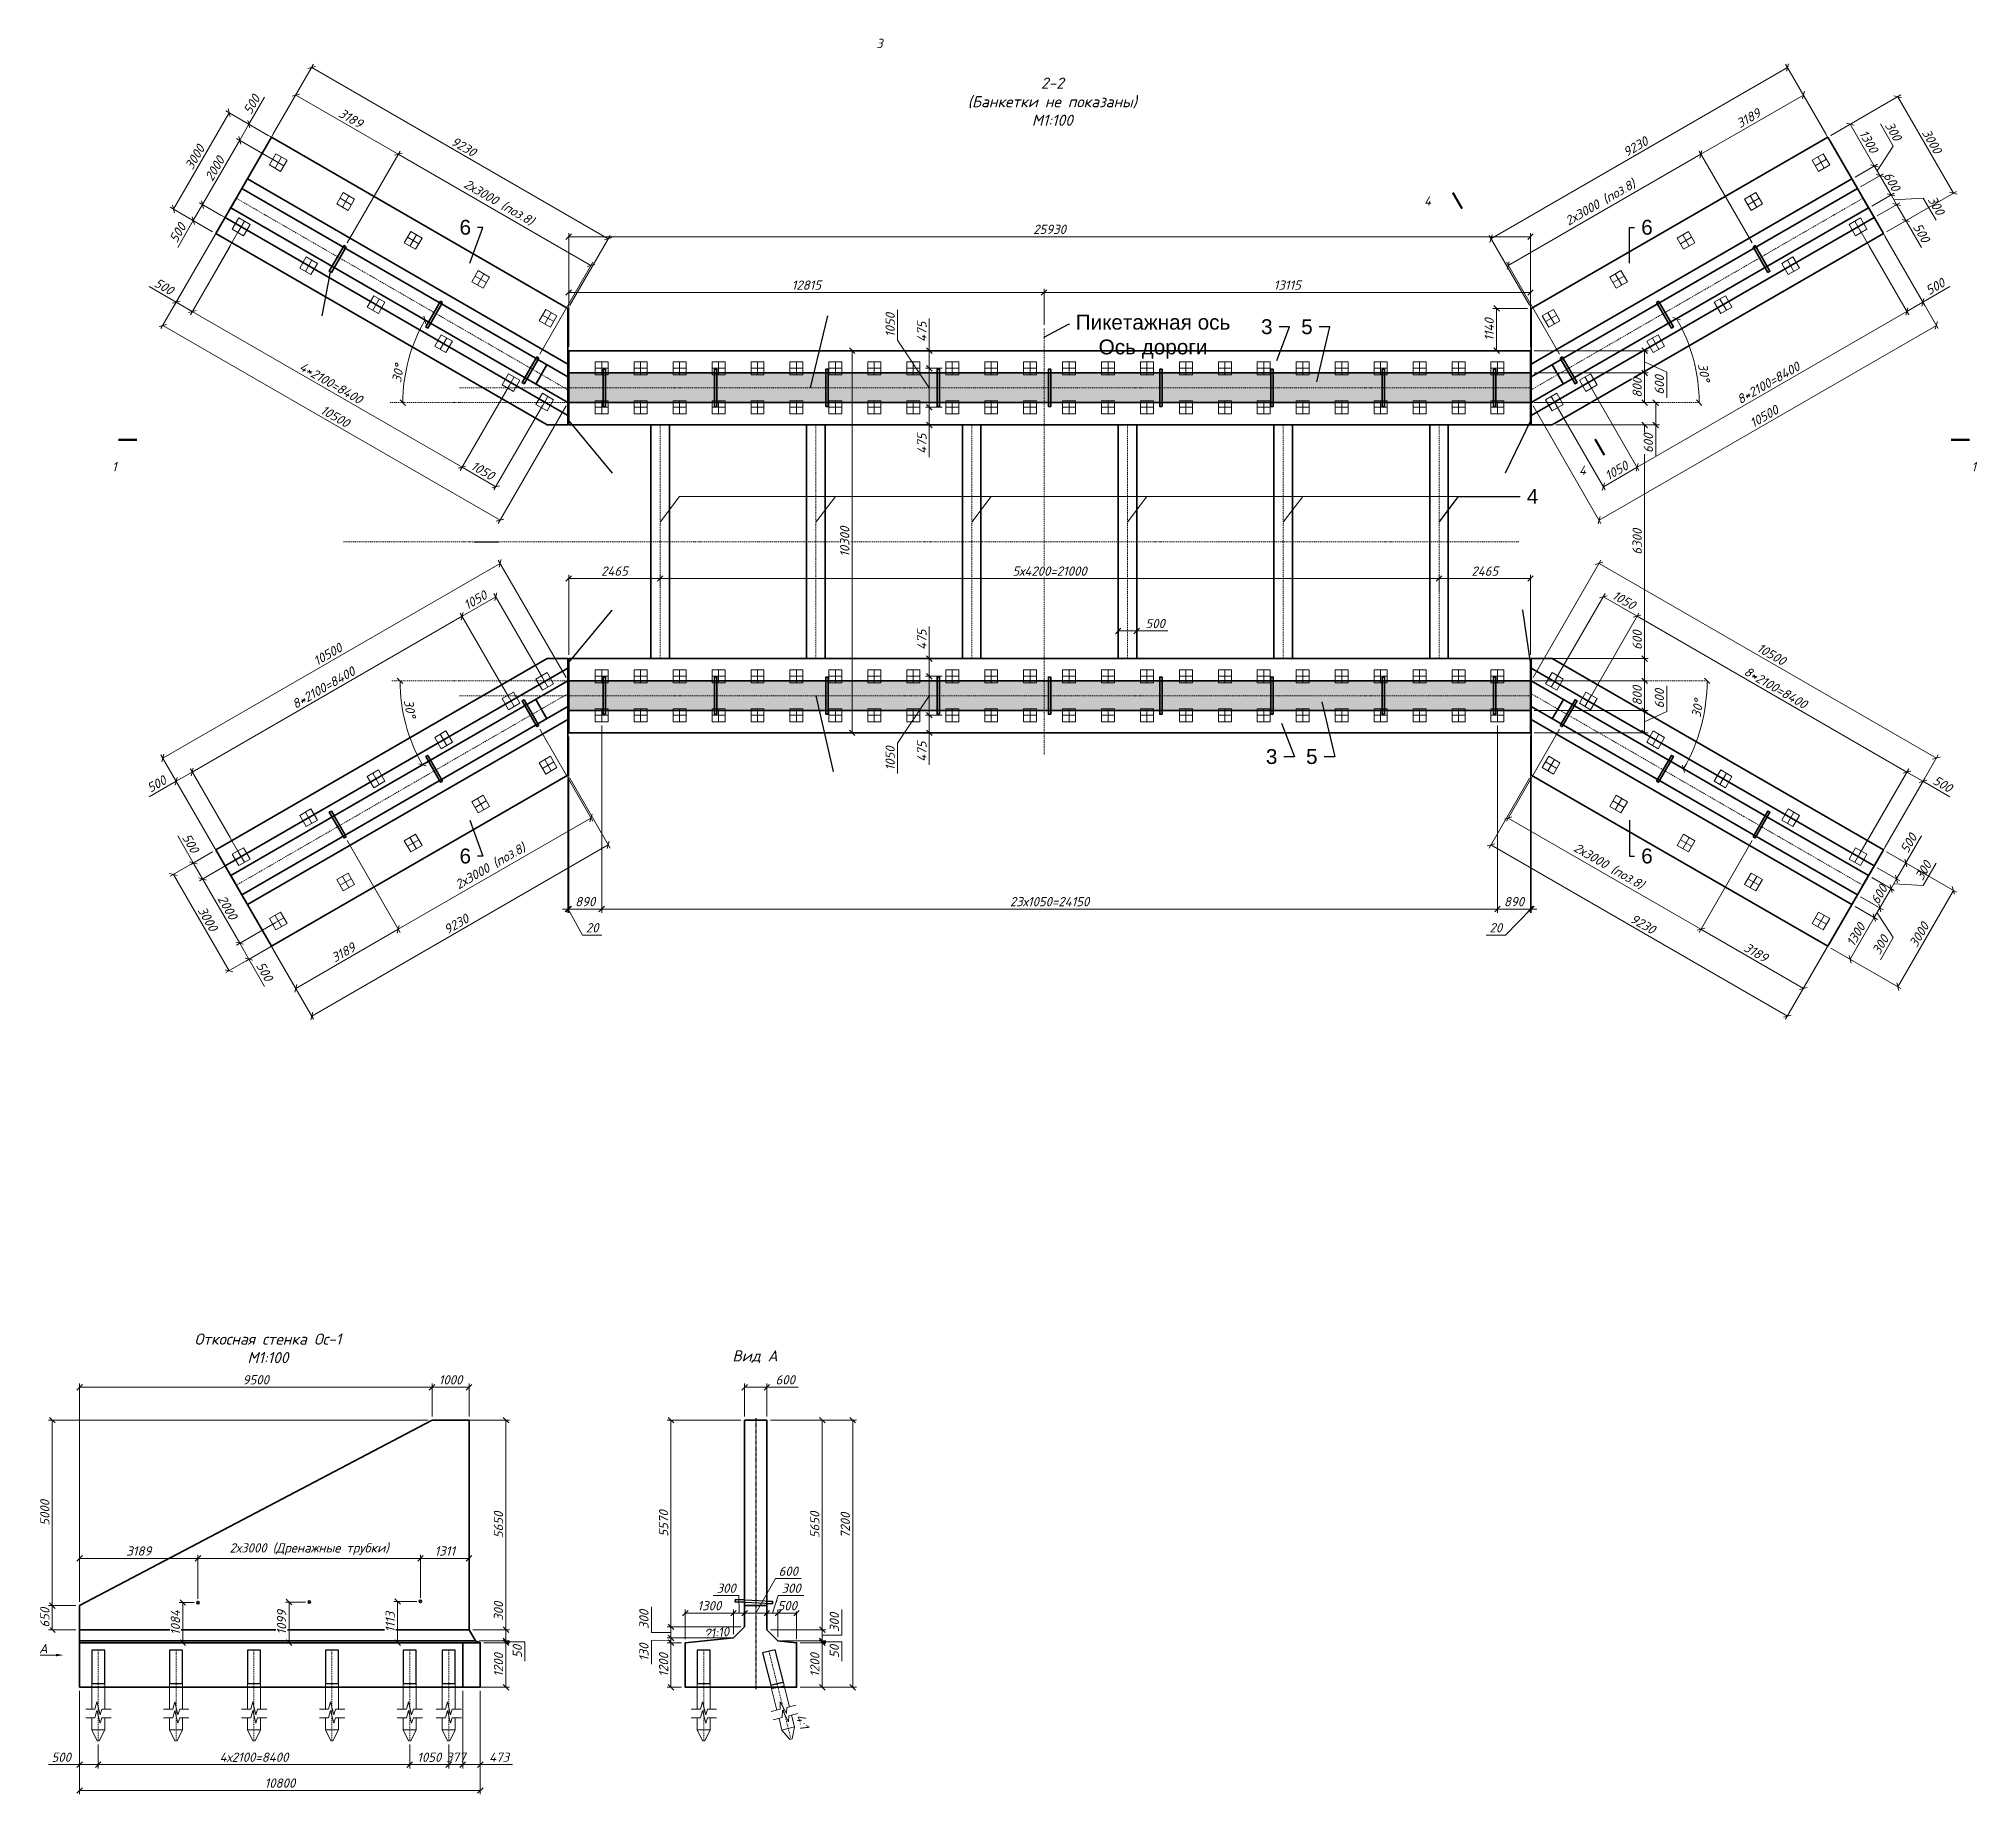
# Model space of a CAD drawing. Header units: millimetres. Extents: x 1725 to 53986, y 1481 to 48803.
import ezdxf
from ezdxf import colors
from ezdxf.entities.mleader import LeaderData, LeaderLine
from ezdxf.math import Vec2, Vec3

# ---------------------------------------------------------------- set-up
doc = ezdxf.new("R2010")
doc.units = ezdxf.units.MM
doc.linetypes.add('DASHDOT', pattern=[25.4, 12.7, -6.35, 0, -6.35])
doc.linetypes.add('DASHED', pattern=[19.05, 12.7, -6.35])
doc.layers.get('Defpoints').update_dxf_attribs({"color": 6})
doc.layers.add('$ Оси', color=20, linetype='DASHDOT')
for name, color, linetype, lineweight in [('$ Слои конструкции $', 7, 'Continuous', 35), ('$Выноски', 5, 'Continuous', 13), ('$Оси', 1, 'DASHDOT', 13), ('$Пунктир', 3, 'DASHED', 13), ('$Размеры', 5, 'Continuous', 13), ('$Слои конструкции', 7, 'Continuous', 35), ('$Тонкие', 8, 'Continuous', 13), ('∅16', 220, 'Continuous', 30)]:
    doc.layers.add(name, color=color, linetype=linetype, lineweight=lineweight)
doc.styles.add('@ТРАНСПРОЕКТ', font='isocpeur.ttf', dxfattribs={"oblique": 15})
doc.styles.get("Standard").update_dxf_attribs({"font": 'arial.ttf'})
doc.dimstyles.new('@TN  1-100', dxfattribs={"dimscale": 100, "dimtxt": 2.5, "dimasz": 1.5, "dimexe": 0.7, "dimexo": 1, "dimgap": 0.5, "dimtad": 1, "dimdec": 0, "dimzin": 0, "dimdsep": 46, "dimtxsty": '@ТРАНСПРОЕКТ', "dimblk": 'OBLIQUE', "dimcen": 0, "dimclrd": 256, "dimclre": 256, "dimclrt": 256, "dimaunit": 1, "dimadec": 3, "dimazin": 0, "dimtfac": 1, "dimtdec": 0, "dimtofl": 0, "dimtmove": 0, "dimatfit": 3, "dimfxl": 1, "dimtolj": 1, "dimtzin": 0, "dimlwd": 13, "dimlwe": 13, "dimarcsym": 0})
doc.dimstyles.new('@TN  1-100$0', dxfattribs={"dimscale": 100, "dimtxt": 2.5, "dimasz": 1.5, "dimexe": 1, "dimexo": 1, "dimgap": 0.75, "dimtad": 1, "dimdec": 0, "dimzin": 0, "dimdsep": 46, "dimtxsty": '@ТРАНСПРОЕКТ', "dimblk": 'OBLIQUE', "dimcen": 0, "dimclrd": 5, "dimclre": 5, "dimclrt": 5, "dimaunit": 1, "dimadec": 3, "dimazin": 0, "dimtfac": 1, "dimtdec": 0, "dimtofl": 0, "dimtmove": 0, "dimatfit": 3, "dimfxl": 1, "dimtfill": 1, "dimtolj": 1, "dimtzin": 0, "dimlwd": 13, "dimlwe": 13, "dimarcsym": 0})

msp = doc.modelspace()

# ---------------------------------------------------------------- texts
at = {"layer": '$Выноски', "style": '@ТРАНСПРОЕКТ', "oblique": 15}
for s, p in [('3', (24302, 48551.7)), ('4', (39071.7, 44306.5)), ('1', (3699.2, 37142.8)), ('1', (53829.8, 37142.8))]:
    msp.add_text(s, height=250, dxfattribs=at).set_placement(p)
at = {"layer": '$Выноски', "insert": (26220.9, 47756.7), "char_height": 300, "attachment_point": 1}
msp.add_mtext_dynamic_manual_height_columns('\\pxqc;{\\fISOCPEUR|b0|i0|c204|p34;\\Q15;2-2\\P(Банкетки не показаны)\\PМ1:100}', width=5659.429, gutter_width=12.5, heights=[0], dxfattribs=at)
at = {"layer": '$Выноски', "char_height": 300, "attachment_point": 5, "style": '@ТРАНСПРОЕКТ'}
for s, width, insert in [('Откосная стенка Ос-1\\PМ1:100', 4733.043, (7903, 13500.4)), ('Вид А', 1832.973, (21034.9, 13273.6))]:
    msp.add_mtext_dynamic_manual_height_columns(s, width=width, gutter_width=12.5, heights=[0], dxfattribs=dict(at, insert=insert))
at = {"layer": '$Размеры', "style": '@ТРАНСПРОЕКТ', "oblique": 15}
msp.add_text('4:1', height=250, rotation=291.44262, dxfattribs=at).set_placement((22124.9, 3581.3))

# ---------------------------------------------------------------- blocks, each defined once
blk = doc.blocks.new('A$C1EBE5109')
at = {"layer": '$Оси', "ltscale": 2}
blk.add_line((337, 3912), (337, 1468), dxfattribs=at)
at = {"layer": '$Пунктир', "ltscale": 0.2}
blk.add_lwpolyline([(162, 2912), (162, 3012), (512, 3012), (512, 2912)], dxfattribs=at)
at = {"layer": '$Тонкие'}
for points in [[(512, 2324), (512, 2912), (162, 2912), (162, 2324)], [(0, 2324), (250, 2324), (303, 2517), (388, 2172), (434, 2324), (684, 2324)], [(0, 2092), (250, 2092), (303, 2285), (388, 1940), (434, 2092), (684, 2092)], [(162, 2092), (162, 1768), (307, 1468), (367, 1468), (512, 1768), (512, 2092)], [(162, 1768), (512, 1768)]]:
    blk.add_lwpolyline(points, dxfattribs=at)
at = {"layer": 'Defpoints', "ltscale": 0.2}
blk.add_lwpolyline([(162, 3012), (512, 3012), (512, 3912), (162, 3912)], close=True, dxfattribs=at)
blk = doc.blocks.new('_Oblique')
at = {"color": 0, "linetype": 'ByBlock', "lineweight": -2}
blk.add_line((-0.5, -0.5), (0.5, 0.5), dxfattribs=at)
blk = doc.blocks.new('*D52')
at = {"layer": '$Размеры', "color": 5, "linetype": 'Continuous', "lineweight": 13, "transparency": 16777216}
for p, q in [((2827, 4265), (2827, 1481)), ((13627, 4265), (13627, 1481)), ((2827, 1581), (13627, 1581))]:
    blk.add_line(p, q, dxfattribs=at)
at = {"layer": 'Defpoints', "color": 0, "transparency": 16777216}
for p in [(2827, 4365), (13627, 4365), (13627, 1581)]:
    blk.add_point(p, dxfattribs=at)
at = {"layer": '$Размеры', "color": 5, "lineweight": 13, "transparency": 16777216, "xscale": 150, "yscale": 150, "zscale": 150, "rotation": 180}
blk.add_blockref('_Oblique', (2827, 1581), dxfattribs=at)
at = {"layer": '$Размеры', "color": 5, "lineweight": 13, "transparency": 16777216, "xscale": 150, "yscale": 150, "zscale": 150}
blk.add_blockref('_Oblique', (13627, 1581), dxfattribs=at)
at = {"layer": '$Размеры', "color": 5, "transparency": 16777216, "insert": (8227, 1781), "char_height": 250, "attachment_point": 5, "style": '@ТРАНСПРОЕКТ', "bg_fill": 3, "box_fill_scale": 1.1, "bg_fill_color": 9, "bg_fill_true_color": 13158600, "bg_fill_transparency": 0}
blk.add_mtext('\\A1;10800', dxfattribs=at)
blk = doc.blocks.new('*D53')
at = {"layer": '$Размеры', "color": 5, "linetype": 'Continuous', "lineweight": 13, "transparency": 16777216}
for p, q in [((2827, 4265), (2827, 2179)), ((3327, 2820), (3327, 2179)), ((2827, 2279), (1985, 2279)), ((3327, 2279), (2827, 2279))]:
    blk.add_line(p, q, dxfattribs=at)
at = {"layer": 'Defpoints', "color": 0, "transparency": 16777216}
for p in [(2827, 4365), (3327, 2920)]:
    blk.add_point(p, dxfattribs=at)
at = {"layer": '$Размеры', "color": 5, "lineweight": 13, "transparency": 16777216, "xscale": 150, "yscale": 150, "zscale": 150, "rotation": 180}
blk.add_blockref('_Oblique', (2827, 2279), dxfattribs=at)
at = {"layer": '$Размеры', "color": 5, "lineweight": 13, "transparency": 16777216, "xscale": 150, "yscale": 150, "zscale": 150}
blk.add_blockref('_Oblique', (3327, 2279), dxfattribs=at)
at = {"layer": '$Размеры', "color": 5, "transparency": 16777216, "insert": (2331, 2479), "char_height": 250, "attachment_point": 5, "style": '@ТРАНСПРОЕКТ', "bg_fill": 3, "box_fill_scale": 1.1, "bg_fill_color": 9, "bg_fill_true_color": 13158600, "bg_fill_transparency": 0}
blk.add_mtext('\\A1;500', dxfattribs=at)
at = {"layer": 'Defpoints', "color": 0, "transparency": 16777216}
blk.add_point((2827, 2279), dxfattribs=at)
blk = doc.blocks.new('*D54')
at = {"layer": '$Размеры', "color": 5, "linetype": 'Continuous', "lineweight": 13, "transparency": 16777216}
for p, q in [((13154, 4265), (13154, 2179)), ((12777, 2820), (12777, 2179)), ((12777, 2279), (13154, 2279))]:
    blk.add_line(p, q, dxfattribs=at)
at = {"layer": 'Defpoints', "color": 0, "transparency": 16777216}
for p in [(13154, 4365), (12777, 2920)]:
    blk.add_point(p, dxfattribs=at)
at = {"layer": '$Размеры', "color": 5, "transparency": 16777216, "insert": (12965, 2479), "char_height": 250, "attachment_point": 5, "style": '@ТРАНСПРОЕКТ', "bg_fill": 3, "box_fill_scale": 1.1, "bg_fill_color": 9, "bg_fill_true_color": 13158600, "bg_fill_transparency": 0}
blk.add_mtext('\\A1;377', dxfattribs=at)
at = {"layer": 'Defpoints', "color": 0, "transparency": 16777216}
blk.add_point((13154, 2279), dxfattribs=at)
at = {"layer": '$Размеры', "color": 5, "lineweight": 13, "transparency": 16777216, "xscale": 150, "yscale": 150, "zscale": 150, "rotation": 180}
blk.add_blockref('_Oblique', (12777, 2279), dxfattribs=at)
at = {"layer": '$Размеры', "color": 5, "lineweight": 13, "transparency": 16777216, "xscale": 150, "yscale": 150, "zscale": 150}
blk.add_blockref('_Oblique', (13154, 2279), dxfattribs=at)
blk = doc.blocks.new('*D55')
at = {"layer": '$Размеры', "color": 5, "linetype": 'Continuous', "lineweight": 13, "transparency": 16777216}
for p, q in [((11727, 2820), (11727, 2179)), ((12777, 2820), (12777, 2179)), ((12777, 2279), (11727, 2279))]:
    blk.add_line(p, q, dxfattribs=at)
at = {"layer": 'Defpoints', "color": 0, "transparency": 16777216}
for p in [(11727, 2920), (12777, 2920)]:
    blk.add_point(p, dxfattribs=at)
at = {"layer": '$Размеры', "color": 5, "lineweight": 13, "transparency": 16777216, "xscale": 150, "yscale": 150, "zscale": 150, "rotation": 180}
blk.add_blockref('_Oblique', (11727, 2279), dxfattribs=at)
at = {"layer": '$Размеры', "color": 5, "lineweight": 13, "transparency": 16777216, "xscale": 150, "yscale": 150, "zscale": 150}
blk.add_blockref('_Oblique', (12777, 2279), dxfattribs=at)
at = {"layer": '$Размеры', "color": 5, "transparency": 16777216, "insert": (12252, 2479), "char_height": 250, "attachment_point": 5, "style": '@ТРАНСПРОЕКТ', "bg_fill": 3, "box_fill_scale": 1.1, "bg_fill_color": 9, "bg_fill_true_color": 13158600, "bg_fill_transparency": 0}
blk.add_mtext('\\A1;1050', dxfattribs=at)
at = {"layer": 'Defpoints', "color": 0, "transparency": 16777216}
blk.add_point((11727, 2279), dxfattribs=at)
blk = doc.blocks.new('*D56')
at = {"layer": '$Размеры', "color": 5, "linetype": 'Continuous', "lineweight": 13, "transparency": 16777216}
for p, q in [((3327, 2820), (3327, 2179)), ((11727, 2820), (11727, 2179)), ((11727, 2279), (3327, 2279))]:
    blk.add_line(p, q, dxfattribs=at)
at = {"layer": 'Defpoints', "color": 0, "transparency": 16777216}
for p in [(3327, 2920), (11727, 2920), (3327, 2279)]:
    blk.add_point(p, dxfattribs=at)
at = {"layer": '$Размеры', "color": 5, "lineweight": 13, "transparency": 16777216, "xscale": 150, "yscale": 150, "zscale": 150, "rotation": 180}
blk.add_blockref('_Oblique', (3327, 2279), dxfattribs=at)
at = {"layer": '$Размеры', "color": 5, "lineweight": 13, "transparency": 16777216, "xscale": 150, "yscale": 150, "zscale": 150}
blk.add_blockref('_Oblique', (11727, 2279), dxfattribs=at)
at = {"layer": '$Размеры', "color": 5, "transparency": 16777216, "insert": (7527, 2479), "char_height": 250, "attachment_point": 5, "style": '@ТРАНСПРОЕКТ', "bg_fill": 3, "box_fill_scale": 1.1, "bg_fill_color": 9, "bg_fill_true_color": 13158600, "bg_fill_transparency": 0}
blk.add_mtext('\\A1;4х2100=8400', dxfattribs=at)
blk = doc.blocks.new('*D57')
at = {"layer": '$Размеры', "color": 5, "linetype": 'Continuous', "lineweight": 13, "transparency": 16777216}
for p, q in [((19054, 5565), (18670, 5565)), ((18770, 4365), (18770, 5565)), ((19054, 4365), (18670, 4365))]:
    blk.add_line(p, q, dxfattribs=at)
at = {"layer": 'Defpoints', "color": 0, "transparency": 16777216}
for p in [(19154, 5565), (19154, 4365)]:
    blk.add_point(p, dxfattribs=at)
at = {"layer": '$Размеры', "color": 5, "lineweight": 13, "transparency": 16777216, "xscale": 150, "yscale": 150, "zscale": 150}
for p, rotation in [((18770, 5565), 90), ((18770, 4365), 270)]:
    blk.add_blockref('_Oblique', p, dxfattribs=dict(at, rotation=rotation))
at = {"layer": '$Размеры', "color": 5, "transparency": 16777216, "insert": (18570, 4965), "char_height": 250, "attachment_point": 5, "rotation": 90, "style": '@ТРАНСПРОЕКТ', "bg_fill": 3, "box_fill_scale": 1.1, "bg_fill_color": 9, "bg_fill_true_color": 13158600, "bg_fill_transparency": 0}
blk.add_mtext('\\A1;1200', dxfattribs=at)
at = {"layer": 'Defpoints', "color": 0, "transparency": 16777216}
blk.add_point((18770, 5565), dxfattribs=at)
blk = doc.blocks.new('*D58')
at = {"layer": '$Размеры', "color": 5, "linetype": 'Continuous', "lineweight": 13, "transparency": 16777216}
for p, q in [((18770, 5695), (18770, 5845)), ((18770, 5630), (18240, 5628)), ((18240, 5628), (18240, 4986)), ((20354, 5695), (18670, 5695)), ((19054, 5565), (18670, 5565)), ((18770, 5565), (18770, 5695)), ((18770, 5565), (18770, 5415))]:
    blk.add_line(p, q, dxfattribs=at)
at = {"layer": 'Defpoints', "color": 0, "transparency": 16777216}
for p in [(18770, 5695), (19154, 5565), (20454, 5695)]:
    blk.add_point(p, dxfattribs=at)
at = {"layer": '$Размеры', "color": 5, "lineweight": 13, "transparency": 16777216, "xscale": 150, "yscale": 150, "zscale": 150}
for p, rotation in [((18770, 5695), 270), ((18770, 5565), 90)]:
    blk.add_blockref('_Oblique', p, dxfattribs=dict(at, rotation=rotation))
at = {"layer": '$Размеры', "color": 5, "transparency": 16777216, "insert": (18040, 5307), "char_height": 250, "attachment_point": 5, "rotation": 90, "style": '@ТРАНСПРОЕКТ', "bg_fill": 3, "box_fill_scale": 1.1, "bg_fill_color": 9, "bg_fill_true_color": 13158600, "bg_fill_transparency": 0}
blk.add_mtext('\\A1;130', dxfattribs=at)
blk = doc.blocks.new('*D59')
at = {"layer": '$Размеры', "color": 5, "linetype": 'Continuous', "lineweight": 13, "transparency": 16777216}
for p, q in [((18240, 5845), (18240, 6537)), ((18770, 5845), (18240, 5845)), ((20654, 5995), (18670, 5995)), ((18770, 5695), (18770, 5995)), ((20354, 5695), (18670, 5695))]:
    blk.add_line(p, q, dxfattribs=at)
at = {"layer": 'Defpoints', "color": 0, "transparency": 16777216}
for p in [(18770, 5995), (20754, 5995), (20454, 5695)]:
    blk.add_point(p, dxfattribs=at)
at = {"layer": '$Размеры', "color": 5, "lineweight": 13, "transparency": 16777216, "xscale": 150, "yscale": 150, "zscale": 150}
for p, rotation in [((18770, 5995), 90), ((18770, 5695), 270)]:
    blk.add_blockref('_Oblique', p, dxfattribs=dict(at, rotation=rotation))
at = {"layer": '$Размеры', "color": 5, "transparency": 16777216, "insert": (18040, 6191), "char_height": 250, "attachment_point": 5, "rotation": 90, "style": '@ТРАНСПРОЕКТ', "bg_fill": 3, "box_fill_scale": 1.1, "bg_fill_color": 9, "bg_fill_true_color": 13158600, "bg_fill_transparency": 0}
blk.add_mtext('\\A1;300', dxfattribs=at)
blk = doc.blocks.new('*D60')
at = {"layer": '$Размеры', "color": 5, "linetype": 'Continuous', "lineweight": 13, "transparency": 16777216}
for p, q in [((20654, 11565), (18670, 11565)), ((18770, 5995), (18770, 11565)), ((20654, 5995), (18670, 5995))]:
    blk.add_line(p, q, dxfattribs=at)
at = {"layer": 'Defpoints', "color": 0, "transparency": 16777216}
for p in [(18770, 11565), (20754, 11565), (20754, 5995)]:
    blk.add_point(p, dxfattribs=at)
at = {"layer": '$Размеры', "color": 5, "lineweight": 13, "transparency": 16777216, "xscale": 150, "yscale": 150, "zscale": 150}
for p, rotation in [((18770, 11565), 90), ((18770, 5995), 270)]:
    blk.add_blockref('_Oblique', p, dxfattribs=dict(at, rotation=rotation))
at = {"layer": '$Размеры', "color": 5, "transparency": 16777216, "insert": (18570, 8780), "char_height": 250, "attachment_point": 5, "rotation": 90, "style": '@ТРАНСПРОЕКТ', "bg_fill": 3, "box_fill_scale": 1.1, "bg_fill_color": 9, "bg_fill_true_color": 13158600, "bg_fill_transparency": 0}
blk.add_mtext('\\A1;5570', dxfattribs=at)
blk = doc.blocks.new('*D61')
at = {"layer": '$Размеры', "color": 5, "linetype": 'Continuous', "lineweight": 13, "transparency": 16777216}
for p, q in [((22254, 5565), (22948, 5565)), ((22848, 4365), (22848, 5565)), ((22254, 4365), (22948, 4365))]:
    blk.add_line(p, q, dxfattribs=at)
at = {"layer": 'Defpoints', "color": 0, "transparency": 16777216}
for p in [(22154, 5565), (22154, 4365)]:
    blk.add_point(p, dxfattribs=at)
at = {"layer": '$Размеры', "color": 5, "lineweight": 13, "transparency": 16777216, "xscale": 150, "yscale": 150, "zscale": 150}
for p, rotation in [((22848, 5565), 90), ((22848, 4365), 270)]:
    blk.add_blockref('_Oblique', p, dxfattribs=dict(at, rotation=rotation))
at = {"layer": '$Размеры', "color": 5, "transparency": 16777216, "insert": (22648, 4965), "char_height": 250, "attachment_point": 5, "rotation": 90, "style": '@ТРАНСПРОЕКТ', "bg_fill": 3, "box_fill_scale": 1.1, "bg_fill_color": 9, "bg_fill_true_color": 13158600, "bg_fill_transparency": 0}
blk.add_mtext('\\A1;1200', dxfattribs=at)
at = {"layer": 'Defpoints', "color": 0, "transparency": 16777216}
blk.add_point((22848, 5565), dxfattribs=at)
blk = doc.blocks.new('*D62')
at = {"layer": '$Размеры', "color": 5, "linetype": 'Continuous', "lineweight": 13, "transparency": 16777216}
for p, q in [((22848, 5615), (22848, 5765)), ((21754, 5615), (22948, 5615)), ((22254, 5565), (22948, 5565)), ((22848, 5590), (23372, 5587)), ((22848, 5565), (22848, 5415)), ((23372, 5587), (23372, 5070))]:
    blk.add_line(p, q, dxfattribs=at)
at = {"layer": 'Defpoints', "color": 0, "transparency": 16777216}
for p in [(21654, 5615), (22154, 5565)]:
    blk.add_point(p, dxfattribs=at)
at = {"layer": '$Размеры', "color": 5, "transparency": 16777216, "insert": (23172, 5329), "char_height": 250, "attachment_point": 5, "rotation": 90, "style": '@ТРАНСПРОЕКТ', "bg_fill": 3, "box_fill_scale": 1.1, "bg_fill_color": 9, "bg_fill_true_color": 13158600, "bg_fill_transparency": 0}
blk.add_mtext('\\A1;50', dxfattribs=at)
at = {"layer": '$Размеры', "color": 5, "linetype": 'Continuous', "lineweight": 13, "transparency": 16777216}
blk.add_line((22848, 5565), (22848, 5615), dxfattribs=at)
at = {"layer": 'Defpoints', "color": 0, "transparency": 16777216}
blk.add_point((22848, 5615), dxfattribs=at)
at = {"layer": '$Размеры', "color": 5, "lineweight": 13, "transparency": 16777216, "xscale": 150, "yscale": 150, "zscale": 150}
for p, rotation in [((22848, 5615), 270), ((22848, 5565), 90)]:
    blk.add_blockref('_Oblique', p, dxfattribs=dict(at, rotation=rotation))
blk = doc.blocks.new('*D63')
at = {"layer": '$Размеры', "color": 5, "linetype": 'Continuous', "lineweight": 13, "transparency": 16777216}
for p, q in [((23372, 5766), (23372, 6458)), ((21454, 5915), (22948, 5915)), ((22848, 5615), (22848, 5915)), ((22848, 5765), (23372, 5766)), ((21754, 5615), (22948, 5615))]:
    blk.add_line(p, q, dxfattribs=at)
at = {"layer": 'Defpoints', "color": 0, "transparency": 16777216}
for p in [(21354, 5915), (21654, 5615)]:
    blk.add_point(p, dxfattribs=at)
at = {"layer": '$Размеры', "color": 5, "transparency": 16777216, "insert": (23172, 6112), "char_height": 250, "attachment_point": 5, "rotation": 90, "style": '@ТРАНСПРОЕКТ', "bg_fill": 3, "box_fill_scale": 1.1, "bg_fill_color": 9, "bg_fill_true_color": 13158600, "bg_fill_transparency": 0}
blk.add_mtext('\\A1;300', dxfattribs=at)
at = {"layer": 'Defpoints', "color": 0, "transparency": 16777216}
blk.add_point((22848, 5915), dxfattribs=at)
at = {"layer": '$Размеры', "color": 5, "lineweight": 13, "transparency": 16777216, "xscale": 150, "yscale": 150, "zscale": 150}
for p, rotation in [((22848, 5915), 90), ((22848, 5615), 270)]:
    blk.add_blockref('_Oblique', p, dxfattribs=dict(at, rotation=rotation))
blk = doc.blocks.new('*D64')
at = {"layer": '$Размеры', "color": 5, "linetype": 'Continuous', "lineweight": 13, "transparency": 16777216}
for p, q in [((21454, 11565), (22948, 11565)), ((22848, 5915), (22848, 11565)), ((21454, 5915), (22948, 5915))]:
    blk.add_line(p, q, dxfattribs=at)
at = {"layer": 'Defpoints', "color": 0, "transparency": 16777216}
for p in [(21354, 11565), (22848, 11565), (21354, 5915)]:
    blk.add_point(p, dxfattribs=at)
at = {"layer": '$Размеры', "color": 5, "lineweight": 13, "transparency": 16777216, "xscale": 150, "yscale": 150, "zscale": 150}
for p, rotation in [((22848, 11565), 90), ((22848, 5915), 270)]:
    blk.add_blockref('_Oblique', p, dxfattribs=dict(at, rotation=rotation))
at = {"layer": '$Размеры', "color": 5, "transparency": 16777216, "insert": (22648, 8740), "char_height": 250, "attachment_point": 5, "rotation": 90, "style": '@ТРАНСПРОЕКТ', "bg_fill": 3, "box_fill_scale": 1.1, "bg_fill_color": 9, "bg_fill_true_color": 13158600, "bg_fill_transparency": 0}
blk.add_mtext('\\A1;5650', dxfattribs=at)
blk = doc.blocks.new('*D65')
at = {"layer": '$Размеры', "color": 5, "linetype": 'Continuous', "lineweight": 13, "transparency": 16777216}
for p, q in [((21454, 11565), (23769, 11565)), ((23669, 4365), (23669, 11565)), ((22254, 4365), (23769, 4365))]:
    blk.add_line(p, q, dxfattribs=at)
at = {"layer": 'Defpoints', "color": 0, "transparency": 16777216}
for p in [(21354, 11565), (23669, 11565), (22154, 4365)]:
    blk.add_point(p, dxfattribs=at)
at = {"layer": '$Размеры', "color": 5, "lineweight": 13, "transparency": 16777216, "xscale": 150, "yscale": 150, "zscale": 150}
for p, rotation in [((23669, 11565), 90), ((23669, 4365), 270)]:
    blk.add_blockref('_Oblique', p, dxfattribs=dict(at, rotation=rotation))
at = {"layer": '$Размеры', "color": 5, "transparency": 16777216, "insert": (23469, 8726), "char_height": 250, "attachment_point": 5, "rotation": 90, "style": '@ТРАНСПРОЕКТ', "bg_fill": 3, "box_fill_scale": 1.1, "bg_fill_color": 9, "bg_fill_true_color": 13158600, "bg_fill_transparency": 0}
blk.add_mtext('\\A1;7200', dxfattribs=at)
blk = doc.blocks.new('*D66')
at = {"layer": '$Размеры', "color": 5, "linetype": 'Continuous', "lineweight": 13, "transparency": 16777216}
for p, q in [((13727, 5565), (14419, 5565)), ((14319, 4365), (14319, 5565)), ((13254, 4365), (14419, 4365))]:
    blk.add_line(p, q, dxfattribs=at)
at = {"layer": 'Defpoints', "color": 0, "transparency": 16777216}
for p in [(13627, 5565), (13154, 4365)]:
    blk.add_point(p, dxfattribs=at)
at = {"layer": '$Размеры', "color": 5, "lineweight": 13, "transparency": 16777216, "xscale": 150, "yscale": 150, "zscale": 150}
for p, rotation in [((14319, 5565), 90), ((14319, 4365), 270)]:
    blk.add_blockref('_Oblique', p, dxfattribs=dict(at, rotation=rotation))
at = {"layer": '$Размеры', "color": 5, "transparency": 16777216, "insert": (14119, 4965), "char_height": 250, "attachment_point": 5, "rotation": 90, "style": '@ТРАНСПРОЕКТ', "bg_fill": 3, "box_fill_scale": 1.1, "bg_fill_color": 9, "bg_fill_true_color": 13158600, "bg_fill_transparency": 0}
blk.add_mtext('\\A1;1200', dxfattribs=at)
at = {"layer": 'Defpoints', "color": 0, "transparency": 16777216}
blk.add_point((14319, 5565), dxfattribs=at)
blk = doc.blocks.new('*D67')
at = {"layer": '$Размеры', "color": 5, "linetype": 'Continuous', "lineweight": 13, "transparency": 16777216}
for p, q in [((14319, 5615), (14319, 5765)), ((13600, 5615), (14419, 5615)), ((13727, 5565), (14419, 5565)), ((14319, 5590), (14826, 5588)), ((14319, 5565), (14319, 5415)), ((14826, 5588), (14826, 5071))]:
    blk.add_line(p, q, dxfattribs=at)
at = {"layer": 'Defpoints', "color": 0, "transparency": 16777216}
for p in [(13500, 5615), (13627, 5565)]:
    blk.add_point(p, dxfattribs=at)
at = {"layer": '$Размеры', "color": 5, "transparency": 16777216, "insert": (14626, 5329), "char_height": 250, "attachment_point": 5, "rotation": 90, "style": '@ТРАНСПРОЕКТ', "bg_fill": 3, "box_fill_scale": 1.1, "bg_fill_color": 9, "bg_fill_true_color": 13158600, "bg_fill_transparency": 0}
blk.add_mtext('\\A1;50', dxfattribs=at)
at = {"layer": '$Размеры', "color": 5, "linetype": 'Continuous', "lineweight": 13, "transparency": 16777216}
blk.add_line((14319, 5565), (14319, 5615), dxfattribs=at)
at = {"layer": 'Defpoints', "color": 0, "transparency": 16777216}
blk.add_point((14319, 5615), dxfattribs=at)
at = {"layer": '$Размеры', "color": 5, "lineweight": 13, "transparency": 16777216, "xscale": 150, "yscale": 150, "zscale": 150}
for p, rotation in [((14319, 5615), 270), ((14319, 5565), 90)]:
    blk.add_blockref('_Oblique', p, dxfattribs=dict(at, rotation=rotation))
blk = doc.blocks.new('*D68')
at = {"layer": '$Размеры', "color": 5, "linetype": 'Continuous', "lineweight": 13, "transparency": 16777216}
for p, q in [((14319, 5915), (14319, 6757)), ((13427, 5915), (14419, 5915)), ((14319, 5615), (14319, 5915)), ((13600, 5615), (14419, 5615))]:
    blk.add_line(p, q, dxfattribs=at)
at = {"layer": 'Defpoints', "color": 0, "transparency": 16777216}
for p in [(13327, 5915), (13500, 5615)]:
    blk.add_point(p, dxfattribs=at)
at = {"layer": '$Размеры', "color": 5, "lineweight": 13, "transparency": 16777216, "xscale": 150, "yscale": 150, "zscale": 150}
for p, rotation in [((14319, 5915), 90), ((14319, 5615), 270)]:
    blk.add_blockref('_Oblique', p, dxfattribs=dict(at, rotation=rotation))
at = {"layer": '$Размеры', "color": 5, "transparency": 16777216, "insert": (14119, 6411), "char_height": 250, "attachment_point": 5, "rotation": 90, "style": '@ТРАНСПРОЕКТ', "bg_fill": 3, "box_fill_scale": 1.1, "bg_fill_color": 9, "bg_fill_true_color": 13158600, "bg_fill_transparency": 0}
blk.add_mtext('\\A1;300', dxfattribs=at)
at = {"layer": 'Defpoints', "color": 0, "transparency": 16777216}
blk.add_point((14319, 5915), dxfattribs=at)
blk = doc.blocks.new('*D69')
at = {"layer": '$Размеры', "color": 5, "linetype": 'Continuous', "lineweight": 13, "transparency": 16777216}
for p, q in [((13254, 11565), (14419, 11565)), ((14319, 5915), (14319, 11565)), ((13427, 5915), (14419, 5915))]:
    blk.add_line(p, q, dxfattribs=at)
at = {"layer": 'Defpoints', "color": 0, "transparency": 16777216}
for p in [(13154, 11565), (14319, 11565), (13327, 5915)]:
    blk.add_point(p, dxfattribs=at)
at = {"layer": '$Размеры', "color": 5, "lineweight": 13, "transparency": 16777216, "xscale": 150, "yscale": 150, "zscale": 150}
for p, rotation in [((14319, 11565), 90), ((14319, 5915), 270)]:
    blk.add_blockref('_Oblique', p, dxfattribs=dict(at, rotation=rotation))
at = {"layer": '$Размеры', "color": 5, "transparency": 16777216, "insert": (14119, 8740), "char_height": 250, "attachment_point": 5, "rotation": 90, "style": '@ТРАНСПРОЕКТ', "bg_fill": 3, "box_fill_scale": 1.1, "bg_fill_color": 9, "bg_fill_true_color": 13158600, "bg_fill_transparency": 0}
blk.add_mtext('\\A1;5650', dxfattribs=at)
blk = doc.blocks.new('*D70')
at = {"layer": 'Defpoints', "color": 0, "transparency": 16777216}
for p in [(21654, 5615), (22154, 5565)]:
    blk.add_point(p, dxfattribs=at)
at = {"layer": '∅16', "color": 5, "linetype": 'Continuous', "lineweight": 13, "transparency": 16777216}
for p, q in [((21654, 5715), (21654, 6463)), ((22154, 6363), (21654, 6363)), ((22154, 5665), (22154, 6463))]:
    blk.add_line(p, q, dxfattribs=at)
at = {"layer": '∅16', "color": 5, "lineweight": 13, "transparency": 16777216, "xscale": 150, "yscale": 150, "zscale": 150, "rotation": 180}
blk.add_blockref('_Oblique', (21654, 6363), dxfattribs=at)
at = {"layer": '∅16', "color": 5, "lineweight": 13, "transparency": 16777216, "xscale": 150, "yscale": 150, "zscale": 150}
blk.add_blockref('_Oblique', (22154, 6363), dxfattribs=at)
at = {"layer": '∅16', "color": 5, "transparency": 16777216, "insert": (21904, 6563), "char_height": 250, "attachment_point": 5, "style": '@ТРАНСПРОЕКТ', "bg_fill": 3, "box_fill_scale": 1.1, "bg_fill_color": 9, "bg_fill_true_color": 13158600, "bg_fill_transparency": 0}
blk.add_mtext('\\A1;500', dxfattribs=at)
at = {"layer": 'Defpoints', "color": 0, "transparency": 16777216}
blk.add_point((21654, 6363), dxfattribs=at)
blk = doc.blocks.new('*D71')
at = {"layer": 'Defpoints', "color": 0, "transparency": 16777216}
for p in [(21354, 6363), (21354, 5915), (21654, 5615)]:
    blk.add_point(p, dxfattribs=at)
at = {"layer": '∅16', "color": 5, "linetype": 'Continuous', "lineweight": 13, "transparency": 16777216}
for p, q in [((21504, 6363), (21662, 6835)), ((21662, 6835), (22354, 6835)), ((21354, 6015), (21354, 6463)), ((21654, 6363), (21354, 6363)), ((21654, 5715), (21654, 6463))]:
    blk.add_line(p, q, dxfattribs=at)
at = {"layer": '∅16', "color": 5, "lineweight": 13, "transparency": 16777216, "xscale": 150, "yscale": 150, "zscale": 150, "rotation": 180}
blk.add_blockref('_Oblique', (21354, 6363), dxfattribs=at)
at = {"layer": '∅16', "color": 5, "lineweight": 13, "transparency": 16777216, "xscale": 150, "yscale": 150, "zscale": 150}
blk.add_blockref('_Oblique', (21654, 6363), dxfattribs=at)
at = {"layer": '∅16', "color": 5, "transparency": 16777216, "insert": (22008, 7035), "char_height": 250, "attachment_point": 5, "style": '@ТРАНСПРОЕКТ', "bg_fill": 3, "box_fill_scale": 1.1, "bg_fill_color": 9, "bg_fill_true_color": 13158600, "bg_fill_transparency": 0}
blk.add_mtext('\\A1;300', dxfattribs=at)
blk = doc.blocks.new('*D72')
at = {"layer": 'Defpoints', "color": 0, "transparency": 16777216}
for p in [(20754, 6363), (20754, 5995), (21354, 5915)]:
    blk.add_point(p, dxfattribs=at)
at = {"layer": '∅16', "color": 5, "linetype": 'Continuous', "lineweight": 13, "transparency": 16777216}
for p, q in [((21054, 6363), (21586, 7293)), ((21586, 7293), (22278, 7293)), ((20754, 6095), (20754, 6463)), ((21354, 6363), (20754, 6363)), ((21354, 6015), (21354, 6463))]:
    blk.add_line(p, q, dxfattribs=at)
at = {"layer": '∅16', "color": 5, "lineweight": 13, "transparency": 16777216, "xscale": 150, "yscale": 150, "zscale": 150, "rotation": 180}
blk.add_blockref('_Oblique', (20754, 6363), dxfattribs=at)
at = {"layer": '∅16', "color": 5, "lineweight": 13, "transparency": 16777216, "xscale": 150, "yscale": 150, "zscale": 150}
blk.add_blockref('_Oblique', (21354, 6363), dxfattribs=at)
at = {"layer": '∅16', "color": 5, "transparency": 16777216, "insert": (21932, 7493), "char_height": 250, "attachment_point": 5, "style": '@ТРАНСПРОЕКТ', "bg_fill": 3, "box_fill_scale": 1.1, "bg_fill_color": 9, "bg_fill_true_color": 13158600, "bg_fill_transparency": 0}
blk.add_mtext('\\A1;600', dxfattribs=at)
blk = doc.blocks.new('*D73')
at = {"layer": 'Defpoints', "color": 0, "transparency": 16777216}
for p in [(20454, 6363), (20754, 5995), (20454, 5695)]:
    blk.add_point(p, dxfattribs=at)
at = {"layer": '∅16', "color": 5, "linetype": 'Continuous', "lineweight": 13, "transparency": 16777216}
for p, q in [((20603, 6835), (19911, 6835)), ((20604, 6363), (20603, 6835)), ((20454, 5795), (20454, 6463)), ((20754, 6363), (20454, 6363)), ((20754, 6095), (20754, 6463))]:
    blk.add_line(p, q, dxfattribs=at)
at = {"layer": '∅16', "color": 5, "lineweight": 13, "transparency": 16777216, "xscale": 150, "yscale": 150, "zscale": 150, "rotation": 180}
blk.add_blockref('_Oblique', (20454, 6363), dxfattribs=at)
at = {"layer": '∅16', "color": 5, "lineweight": 13, "transparency": 16777216, "xscale": 150, "yscale": 150, "zscale": 150}
blk.add_blockref('_Oblique', (20754, 6363), dxfattribs=at)
at = {"layer": '∅16', "color": 5, "transparency": 16777216, "insert": (20257, 7035), "char_height": 250, "attachment_point": 5, "style": '@ТРАНСПРОЕКТ', "bg_fill": 3, "box_fill_scale": 1.1, "bg_fill_color": 9, "bg_fill_true_color": 13158600, "bg_fill_transparency": 0}
blk.add_mtext('\\A1;300', dxfattribs=at)
blk = doc.blocks.new('*D39')
at = {"layer": 'Defpoints', "color": 0, "transparency": 16777216}
for p in [(19154, 6363), (19154, 5565), (20454, 5695)]:
    blk.add_point(p, dxfattribs=at)
at = {"layer": '∅16', "color": 5, "linetype": 'Continuous', "lineweight": 13, "transparency": 16777216}
for p, q in [((19154, 5665), (19154, 6463)), ((20454, 6363), (19154, 6363)), ((20454, 5795), (20454, 6463))]:
    blk.add_line(p, q, dxfattribs=at)
at = {"layer": '∅16', "color": 5, "lineweight": 13, "transparency": 16777216, "xscale": 150, "yscale": 150, "zscale": 150, "rotation": 180}
blk.add_blockref('_Oblique', (19154, 6363), dxfattribs=at)
at = {"layer": '∅16', "color": 5, "lineweight": 13, "transparency": 16777216, "xscale": 150, "yscale": 150, "zscale": 150}
blk.add_blockref('_Oblique', (20454, 6363), dxfattribs=at)
at = {"layer": '∅16', "color": 5, "transparency": 16777216, "insert": (19804, 6563), "char_height": 250, "attachment_point": 5, "style": '@ТРАНСПРОЕКТ', "bg_fill": 3, "box_fill_scale": 1.1, "bg_fill_color": 9, "bg_fill_true_color": 13158600, "bg_fill_transparency": 0}
blk.add_mtext('\\A1;1300', dxfattribs=at)
blk = doc.blocks.new('*D40')
at = {"layer": '$Выноски', "color": 5, "linetype": 'Continuous', "lineweight": 13, "transparency": 16777216}
for p, q in [((13154, 4265), (13154, 2179)), ((13627, 4265), (13627, 2179)), ((13154, 2279), (13627, 2279)), ((13627, 2279), (14494, 2279))]:
    blk.add_line(p, q, dxfattribs=at)
at = {"layer": 'Defpoints', "color": 0, "transparency": 16777216}
for p in [(13154, 4365), (13627, 4365)]:
    blk.add_point(p, dxfattribs=at)
at = {"layer": '$Выноски', "color": 5, "lineweight": 13, "transparency": 16777216, "xscale": 150, "yscale": 150, "zscale": 150, "rotation": 180}
blk.add_blockref('_Oblique', (13154, 2279), dxfattribs=at)
at = {"layer": '$Выноски', "color": 5, "lineweight": 13, "transparency": 16777216, "xscale": 150, "yscale": 150, "zscale": 150}
blk.add_blockref('_Oblique', (13627, 2279), dxfattribs=at)
at = {"layer": '$Выноски', "color": 5, "transparency": 16777216, "insert": (14135, 2479), "char_height": 250, "attachment_point": 5, "style": '@ТРАНСПРОЕКТ', "bg_fill": 3, "box_fill_scale": 1.1, "bg_fill_color": 9, "bg_fill_true_color": 13158600, "bg_fill_transparency": 0}
blk.add_mtext('\\A1;473', dxfattribs=at)
at = {"layer": 'Defpoints', "color": 0, "transparency": 16777216}
blk.add_point((13627, 2279), dxfattribs=at)
blk = doc.blocks.new('*D41')
at = {"layer": '$Размеры', "color": 5, "linetype": 'Continuous', "lineweight": 13, "transparency": 16777216}
for p, q in [((2727, 6565), (1989, 6565)), ((2089, 5915), (2089, 6565)), ((2727, 5915), (1989, 5915))]:
    blk.add_line(p, q, dxfattribs=at)
at = {"layer": 'Defpoints', "color": 0, "transparency": 16777216}
for p in [(2827, 6565), (2827, 5915)]:
    blk.add_point(p, dxfattribs=at)
at = {"layer": '$Размеры', "color": 5, "lineweight": 13, "transparency": 16777216, "xscale": 150, "yscale": 150, "zscale": 150}
for p, rotation in [((2089, 6565), 90), ((2089, 5915), 270)]:
    blk.add_blockref('_Oblique', p, dxfattribs=dict(at, rotation=rotation))
at = {"layer": '$Размеры', "color": 5, "transparency": 16777216, "insert": (1889, 6240), "char_height": 250, "attachment_point": 5, "rotation": 90, "style": '@ТРАНСПРОЕКТ', "bg_fill": 3, "box_fill_scale": 1.1, "bg_fill_color": 9, "bg_fill_true_color": 13158600, "bg_fill_transparency": 0}
blk.add_mtext('\\A1;650', dxfattribs=at)
at = {"layer": 'Defpoints', "color": 0, "transparency": 16777216}
blk.add_point((2089, 6565), dxfattribs=at)
blk = doc.blocks.new('*D42')
at = {"layer": '$Размеры', "color": 5, "linetype": 'Continuous', "lineweight": 13, "transparency": 16777216}
for p, q in [((2827, 6665), (2827, 12553)), ((12327, 11665), (12327, 12553)), ((12327, 12453), (2827, 12453))]:
    blk.add_line(p, q, dxfattribs=at)
at = {"layer": 'Defpoints', "color": 0, "transparency": 16777216}
for p in [(2827, 12453), (12327, 11565), (2827, 6565)]:
    blk.add_point(p, dxfattribs=at)
at = {"layer": '$Размеры', "color": 5, "lineweight": 13, "transparency": 16777216, "xscale": 150, "yscale": 150, "zscale": 150, "rotation": 180}
blk.add_blockref('_Oblique', (2827, 12453), dxfattribs=at)
at = {"layer": '$Размеры', "color": 5, "lineweight": 13, "transparency": 16777216, "xscale": 150, "yscale": 150, "zscale": 150}
blk.add_blockref('_Oblique', (12327, 12453), dxfattribs=at)
at = {"layer": '$Размеры', "color": 5, "transparency": 16777216, "insert": (7577, 12653), "char_height": 250, "attachment_point": 5, "style": '@ТРАНСПРОЕКТ', "bg_fill": 3, "box_fill_scale": 1.1, "bg_fill_color": 9, "bg_fill_true_color": 13158600, "bg_fill_transparency": 0}
blk.add_mtext('\\A1;9500', dxfattribs=at)
blk = doc.blocks.new('*D43')
at = {"layer": '$Размеры', "color": 5, "linetype": 'Continuous', "lineweight": 13, "transparency": 16777216}
for p, q in [((12327, 11665), (12327, 12553)), ((13327, 11665), (13327, 12553)), ((12327, 12453), (13327, 12453))]:
    blk.add_line(p, q, dxfattribs=at)
at = {"layer": 'Defpoints', "color": 0, "transparency": 16777216}
for p in [(12327, 11565), (13327, 11565)]:
    blk.add_point(p, dxfattribs=at)
at = {"layer": '$Размеры', "color": 5, "lineweight": 13, "transparency": 16777216, "xscale": 150, "yscale": 150, "zscale": 150, "rotation": 180}
blk.add_blockref('_Oblique', (12327, 12453), dxfattribs=at)
at = {"layer": '$Размеры', "color": 5, "lineweight": 13, "transparency": 16777216, "xscale": 150, "yscale": 150, "zscale": 150}
blk.add_blockref('_Oblique', (13327, 12453), dxfattribs=at)
at = {"layer": '$Размеры', "color": 5, "transparency": 16777216, "insert": (12827, 12653), "char_height": 250, "attachment_point": 5, "style": '@ТРАНСПРОЕКТ', "bg_fill": 3, "box_fill_scale": 1.1, "bg_fill_color": 9, "bg_fill_true_color": 13158600, "bg_fill_transparency": 0}
blk.add_mtext('\\A1;1000', dxfattribs=at)
at = {"layer": 'Defpoints', "color": 0, "transparency": 16777216}
blk.add_point((13327, 12453), dxfattribs=at)
blk = doc.blocks.new('*D44')
at = {"layer": '$Слои конструкции', "color": 5, "linetype": 'Continuous', "lineweight": 13, "transparency": 16777216}
for p, q in [((20754, 11665), (20754, 12553)), ((21354, 11665), (21354, 12553)), ((20754, 12453), (21354, 12453)), ((21354, 12453), (22196, 12453))]:
    blk.add_line(p, q, dxfattribs=at)
at = {"layer": 'Defpoints', "color": 0, "transparency": 16777216}
for p in [(20754, 11565), (21354, 11565)]:
    blk.add_point(p, dxfattribs=at)
at = {"layer": '$Слои конструкции', "color": 5, "lineweight": 13, "transparency": 16777216, "xscale": 150, "yscale": 150, "zscale": 150, "rotation": 180}
blk.add_blockref('_Oblique', (20754, 12453), dxfattribs=at)
at = {"layer": '$Слои конструкции', "color": 5, "lineweight": 13, "transparency": 16777216, "xscale": 150, "yscale": 150, "zscale": 150}
blk.add_blockref('_Oblique', (21354, 12453), dxfattribs=at)
at = {"layer": '$Слои конструкции', "color": 5, "transparency": 16777216, "insert": (21850, 12653), "char_height": 250, "attachment_point": 5, "style": '@ТРАНСПРОЕКТ', "bg_fill": 3, "box_fill_scale": 1.1, "bg_fill_color": 9, "bg_fill_true_color": 13158600, "bg_fill_transparency": 0}
blk.add_mtext('\\A1;600', dxfattribs=at)
at = {"layer": 'Defpoints', "color": 0, "transparency": 16777216}
blk.add_point((21354, 12453), dxfattribs=at)
blk = doc.blocks.new('*D45')
at = {"layer": '$Размеры', "color": 5, "linetype": 'Continuous', "lineweight": 13, "transparency": 16777216}
for p, q in [((12227, 11565), (1989, 11565)), ((2089, 6565), (2089, 11565)), ((2727, 6565), (1989, 6565))]:
    blk.add_line(p, q, dxfattribs=at)
at = {"layer": 'Defpoints', "color": 0, "transparency": 16777216}
for p in [(2089, 11565), (12327, 11565), (2827, 6565)]:
    blk.add_point(p, dxfattribs=at)
at = {"layer": '$Размеры', "color": 5, "lineweight": 13, "transparency": 16777216, "xscale": 150, "yscale": 150, "zscale": 150}
for p, rotation in [((2089, 11565), 90), ((2089, 6565), 270)]:
    blk.add_blockref('_Oblique', p, dxfattribs=dict(at, rotation=rotation))
at = {"layer": '$Размеры', "color": 5, "transparency": 16777216, "insert": (1889, 9065), "char_height": 250, "attachment_point": 5, "rotation": 90, "style": '@ТРАНСПРОЕКТ', "bg_fill": 3, "box_fill_scale": 1.1, "bg_fill_color": 9, "bg_fill_true_color": 13158600, "bg_fill_transparency": 0}
blk.add_mtext('\\A1;5000', dxfattribs=at)
blk = doc.blocks.new('*D46')
at = {"layer": '$Размеры', "color": 5, "linetype": 'Continuous', "lineweight": 13, "transparency": 16777216}
for p, q in [((5916, 6649), (5509, 6649)), ((5609, 6649), (5609, 5565)), ((5916, 5565), (5509, 5565))]:
    blk.add_line(p, q, dxfattribs=at)
at = {"layer": 'Defpoints', "color": 0, "transparency": 16777216}
for p in [(6016, 6649), (6016, 5565)]:
    blk.add_point(p, dxfattribs=at)
at = {"layer": '$Размеры', "color": 5, "lineweight": 13, "transparency": 16777216, "xscale": 150, "yscale": 150, "zscale": 150}
for p, rotation in [((5609, 6649), 90), ((5609, 5565), 270)]:
    blk.add_blockref('_Oblique', p, dxfattribs=dict(at, rotation=rotation))
at = {"layer": '$Размеры', "color": 5, "transparency": 16777216, "insert": (5409, 6107), "char_height": 250, "attachment_point": 5, "rotation": 90, "style": '@ТРАНСПРОЕКТ', "bg_fill": 3, "box_fill_scale": 1.1, "bg_fill_color": 9, "bg_fill_true_color": 13158600, "bg_fill_transparency": 0}
blk.add_mtext('\\A1;1084', dxfattribs=at)
at = {"layer": 'Defpoints', "color": 0, "transparency": 16777216}
blk.add_point((5609, 5565), dxfattribs=at)
blk = doc.blocks.new('*D47')
at = {"layer": '$Размеры', "color": 5, "linetype": 'Continuous', "lineweight": 13, "transparency": 16777216}
for p, q in [((8916, 6663), (8373, 6663)), ((8473, 6663), (8473, 5565)), ((8514, 5565), (8373, 5565))]:
    blk.add_line(p, q, dxfattribs=at)
at = {"layer": 'Defpoints', "color": 0, "transparency": 16777216}
blk.add_point((9016, 6663), dxfattribs=at)
at = {"layer": '$Размеры', "color": 5, "lineweight": 13, "transparency": 16777216, "xscale": 150, "yscale": 150, "zscale": 150}
for p, rotation in [((8473, 6663), 90), ((8473, 5565), 270)]:
    blk.add_blockref('_Oblique', p, dxfattribs=dict(at, rotation=rotation))
at = {"layer": '$Размеры', "color": 5, "transparency": 16777216, "insert": (8273, 6114), "char_height": 250, "attachment_point": 5, "rotation": 90, "style": '@ТРАНСПРОЕКТ', "bg_fill": 3, "box_fill_scale": 1.1, "bg_fill_color": 9, "bg_fill_true_color": 13158600, "bg_fill_transparency": 0}
blk.add_mtext('\\A1;1099', dxfattribs=at)
at = {"layer": 'Defpoints', "color": 0, "transparency": 16777216}
for p in [(8473, 5565), (8614, 5565)]:
    blk.add_point(p, dxfattribs=at)
blk = doc.blocks.new('*D48')
at = {"layer": '$Размеры', "color": 5, "linetype": 'Continuous', "lineweight": 13, "transparency": 16777216}
for p, q in [((11916, 6678), (11299, 6678)), ((11399, 6678), (11399, 5565)), ((11312, 5565), (11499, 5565))]:
    blk.add_line(p, q, dxfattribs=at)
at = {"layer": 'Defpoints', "color": 0, "transparency": 16777216}
blk.add_point((12016, 6678), dxfattribs=at)
at = {"layer": '$Размеры', "color": 5, "lineweight": 13, "transparency": 16777216, "xscale": 150, "yscale": 150, "zscale": 150}
for p, rotation in [((11399, 6678), 90), ((11399, 5565), 270)]:
    blk.add_blockref('_Oblique', p, dxfattribs=dict(at, rotation=rotation))
at = {"layer": '$Размеры', "color": 5, "transparency": 16777216, "insert": (11199, 6121), "char_height": 250, "attachment_point": 5, "rotation": 90, "style": '@ТРАНСПРОЕКТ', "bg_fill": 3, "box_fill_scale": 1.1, "bg_fill_color": 9, "bg_fill_true_color": 13158600, "bg_fill_transparency": 0}
blk.add_mtext('\\A1;1113', dxfattribs=at)
at = {"layer": 'Defpoints', "color": 0, "transparency": 16777216}
for p in [(11212, 5565), (11399, 5565)]:
    blk.add_point(p, dxfattribs=at)
blk = doc.blocks.new('*D49')
at = {"layer": '$Размеры', "color": 5, "linetype": 'Continuous', "lineweight": 13, "transparency": 16777216}
for p, q in [((12016, 6778), (12016, 7938)), ((13327, 6778), (13327, 7938)), ((12016, 7838), (13327, 7838))]:
    blk.add_line(p, q, dxfattribs=at)
at = {"layer": 'Defpoints', "color": 0, "transparency": 16777216}
for p in [(13327, 7838), (12016, 6678), (13327, 6678)]:
    blk.add_point(p, dxfattribs=at)
at = {"layer": '$Размеры', "color": 5, "lineweight": 13, "transparency": 16777216, "xscale": 150, "yscale": 150, "zscale": 150, "rotation": 180}
blk.add_blockref('_Oblique', (12016, 7838), dxfattribs=at)
at = {"layer": '$Размеры', "color": 5, "lineweight": 13, "transparency": 16777216, "xscale": 150, "yscale": 150, "zscale": 150}
blk.add_blockref('_Oblique', (13327, 7838), dxfattribs=at)
at = {"layer": '$Размеры', "color": 5, "transparency": 16777216, "insert": (12672, 8038), "char_height": 250, "attachment_point": 5, "style": '@ТРАНСПРОЕКТ', "bg_fill": 3, "box_fill_scale": 1.1, "bg_fill_color": 9, "bg_fill_true_color": 13158600, "bg_fill_transparency": 0}
blk.add_mtext('\\A1;1311', dxfattribs=at)
blk = doc.blocks.new('*D50')
at = {"layer": '$Слои конструкции', "color": 5, "linetype": 'Continuous', "lineweight": 13, "transparency": 16777216}
for p, q in [((6016, 6749), (6016, 7938)), ((12016, 6778), (12016, 7938)), ((12016, 7838), (6016, 7838))]:
    blk.add_line(p, q, dxfattribs=at)
at = {"layer": 'Defpoints', "color": 0, "transparency": 16777216}
for p in [(6016, 7838), (6016, 6649), (12016, 6678)]:
    blk.add_point(p, dxfattribs=at)
at = {"layer": '$Слои конструкции', "color": 5, "lineweight": 13, "transparency": 16777216, "xscale": 150, "yscale": 150, "zscale": 150, "rotation": 180}
blk.add_blockref('_Oblique', (6016, 7838), dxfattribs=at)
at = {"layer": '$Слои конструкции', "color": 5, "lineweight": 13, "transparency": 16777216, "xscale": 150, "yscale": 150, "zscale": 150}
blk.add_blockref('_Oblique', (12016, 7838), dxfattribs=at)
at = {"layer": '$Слои конструкции', "color": 5, "transparency": 16777216, "insert": (9016, 8088), "char_height": 250, "attachment_point": 5, "style": '@ТРАНСПРОЕКТ', "bg_fill": 3, "box_fill_scale": 1.1, "bg_fill_color": 9, "bg_fill_true_color": 13158600, "bg_fill_transparency": 0}
blk.add_mtext('\\A1;2х3000 (Дренажные трубки)', dxfattribs=at)
blk = doc.blocks.new('*D51')
at = {"layer": '$Слои конструкции', "color": 5, "linetype": 'Continuous', "lineweight": 13, "transparency": 16777216}
for p, q in [((2827, 6665), (2827, 7938)), ((6016, 6749), (6016, 7938)), ((6016, 7838), (2827, 7838))]:
    blk.add_line(p, q, dxfattribs=at)
at = {"layer": 'Defpoints', "color": 0, "transparency": 16777216}
for p in [(2827, 7838), (2827, 6565), (6016, 6649)]:
    blk.add_point(p, dxfattribs=at)
at = {"layer": '$Слои конструкции', "color": 5, "lineweight": 13, "transparency": 16777216, "xscale": 150, "yscale": 150, "zscale": 150, "rotation": 180}
blk.add_blockref('_Oblique', (2827, 7838), dxfattribs=at)
at = {"layer": '$Слои конструкции', "color": 5, "lineweight": 13, "transparency": 16777216, "xscale": 150, "yscale": 150, "zscale": 150}
blk.add_blockref('_Oblique', (6016, 7838), dxfattribs=at)
at = {"layer": '$Слои конструкции', "color": 5, "transparency": 16777216, "insert": (4422, 8038), "char_height": 250, "attachment_point": 5, "style": '@ТРАНСПРОЕКТ', "bg_fill": 3, "box_fill_scale": 1.1, "bg_fill_color": 9, "bg_fill_true_color": 13158600, "bg_fill_transparency": 0}
blk.add_mtext('\\A1;3189', dxfattribs=at)
blk = doc.blocks.new('A$C11282C60')
at = {"layer": '$Оси', "ltscale": 0.5}
for points in [[(0, 0.175), (0.35, 0.175)], [(0.175, 0.35), (0.175, 0)]]:
    blk.add_lwpolyline(points, dxfattribs=at)
at = {"layer": '$Пунктир', "ltscale": 0.5}
blk.add_lwpolyline([(0, 0), (0.35, 0), (0.35, 0.35), (0, 0.35)], close=True, dxfattribs=at)
blk = doc.blocks.new('A$C0AF07C0A')
at = {"layer": '$Оси', "ltscale": 2}
blk.add_lwpolyline([(8943, 6110), (0, 946)], dxfattribs=at)
at = {"layer": '$Слои конструкции'}
for points in [[(9493, 5157), (7993, 7755), (0, 3140), (0, 0), (561, 0), (9493, 5157)], [(0, 1639), (8643, 6629)], [(8793, 6370), (9093, 5850), (0, 600), (0, 1293), (8793, 6370)], [(0, 254), (9243, 5590)], [(866, 1100), (566, 1620)]]:
    blk.add_lwpolyline(points, dxfattribs=at)
at = {"color": 4, "xscale": 999.9999999999995, "yscale": 999.9999999999995, "zscale": 999.9999999999995, "rotation": 29.99999999983618}
for p in [(7746, 6833), (5928, 5783), (8746, 5101), (4109, 4733), (6928, 4051), (2290, 3683), (5109, 3001), (472, 2633), (3290, 1951), (1472, 901), (562, 376)]:
    blk.add_blockref('A$C11282C60', p, dxfattribs=at)
blk = doc.blocks.new('_None')
blk = doc.blocks.new('*D225')
at = {"layer": '$Размеры', "color": 5, "linetype": 'Continuous', "lineweight": 13, "transparency": 16777216}
for p, q in [((16902, 30294), (16902, 25242)), ((41052, 30294), (41052, 25242)), ((16902, 25342), (41052, 25342))]:
    blk.add_line(p, q, dxfattribs=at)
at = {"layer": 'Defpoints', "color": 0, "transparency": 16777216}
for p in [(16902, 30394), (41052, 30394), (41052, 25342)]:
    blk.add_point(p, dxfattribs=at)
at = {"layer": '$Размеры', "color": 5, "lineweight": 13, "transparency": 16777216, "xscale": 150, "yscale": 150, "zscale": 150, "rotation": 180}
blk.add_blockref('_Oblique', (16902, 25342), dxfattribs=at)
at = {"layer": '$Размеры', "color": 5, "lineweight": 13, "transparency": 16777216, "xscale": 150, "yscale": 150, "zscale": 150}
blk.add_blockref('_Oblique', (41052, 25342), dxfattribs=at)
at = {"layer": '$Размеры', "color": 5, "transparency": 16777216, "insert": (28977, 25542), "char_height": 250, "attachment_point": 5, "style": '@ТРАНСПРОЕКТ', "bg_fill": 3, "box_fill_scale": 1.1, "bg_fill_color": 9, "bg_fill_true_color": 13158600, "bg_fill_transparency": 0}
blk.add_mtext('\\A1;23х1050=24150', dxfattribs=at)
blk = doc.blocks.new('*D226')
at = {"layer": '$Размеры', "color": 5, "linetype": 'Continuous', "lineweight": 13, "transparency": 16777216}
for p, q in [((16012, 29994), (16012, 25242)), ((16902, 30294), (16902, 25242)), ((16902, 25342), (16012, 25342))]:
    blk.add_line(p, q, dxfattribs=at)
at = {"layer": 'Defpoints', "color": 0, "transparency": 16777216}
for p in [(16902, 30394), (16012, 30094)]:
    blk.add_point(p, dxfattribs=at)
at = {"layer": '$Размеры', "color": 5, "lineweight": 13, "transparency": 16777216, "xscale": 150, "yscale": 150, "zscale": 150, "rotation": 180}
blk.add_blockref('_Oblique', (16012, 25342), dxfattribs=at)
at = {"layer": '$Размеры', "color": 5, "lineweight": 13, "transparency": 16777216, "xscale": 150, "yscale": 150, "zscale": 150}
blk.add_blockref('_Oblique', (16902, 25342), dxfattribs=at)
at = {"layer": '$Размеры', "color": 5, "transparency": 16777216, "insert": (16457, 25542), "char_height": 250, "attachment_point": 5, "style": '@ТРАНСПРОЕКТ', "bg_fill": 3, "box_fill_scale": 1.1, "bg_fill_color": 9, "bg_fill_true_color": 13158600, "bg_fill_transparency": 0}
blk.add_mtext('\\A1;890', dxfattribs=at)
at = {"layer": 'Defpoints', "color": 0, "transparency": 16777216}
blk.add_point((16012, 25342), dxfattribs=at)
blk = doc.blocks.new('*D227')
at = {"layer": '$Размеры', "color": 5, "linetype": 'Continuous', "lineweight": 13, "transparency": 16777216}
for p, q in [((41052, 30294), (41052, 25242)), ((41942, 29994), (41942, 25242)), ((41052, 25342), (41942, 25342))]:
    blk.add_line(p, q, dxfattribs=at)
at = {"layer": 'Defpoints', "color": 0, "transparency": 16777216}
for p in [(41052, 30394), (41942, 30094)]:
    blk.add_point(p, dxfattribs=at)
at = {"layer": '$Размеры', "color": 5, "lineweight": 13, "transparency": 16777216, "xscale": 150, "yscale": 150, "zscale": 150, "rotation": 180}
blk.add_blockref('_Oblique', (41052, 25342), dxfattribs=at)
at = {"layer": '$Размеры', "color": 5, "lineweight": 13, "transparency": 16777216, "xscale": 150, "yscale": 150, "zscale": 150}
blk.add_blockref('_Oblique', (41942, 25342), dxfattribs=at)
at = {"layer": '$Размеры', "color": 5, "transparency": 16777216, "insert": (41497, 25542), "char_height": 250, "attachment_point": 5, "style": '@ТРАНСПРОЕКТ', "bg_fill": 3, "box_fill_scale": 1.1, "bg_fill_color": 9, "bg_fill_true_color": 13158600, "bg_fill_transparency": 0}
blk.add_mtext('\\A1;890', dxfattribs=at)
at = {"layer": 'Defpoints', "color": 0, "transparency": 16777216}
blk.add_point((41942, 25342), dxfattribs=at)
blk = doc.blocks.new('*D228')
at = {"layer": '$Размеры', "color": 5, "linetype": 'Continuous', "lineweight": 13, "transparency": 16777216}
for p, q in [((18477, 34058), (18477, 34353)), ((18477, 34253), (39477, 34253)), ((39477, 33919), (39477, 34353))]:
    blk.add_line(p, q, dxfattribs=at)
at = {"layer": 'Defpoints', "color": 0, "transparency": 16777216}
for p in [(39477, 34253), (18477, 33958), (39477, 33819)]:
    blk.add_point(p, dxfattribs=at)
at = {"layer": '$Размеры', "color": 5, "lineweight": 13, "transparency": 16777216, "xscale": 150, "yscale": 150, "zscale": 150, "rotation": 180}
blk.add_blockref('_Oblique', (18477, 34253), dxfattribs=at)
at = {"layer": '$Размеры', "color": 5, "lineweight": 13, "transparency": 16777216, "xscale": 150, "yscale": 150, "zscale": 150}
blk.add_blockref('_Oblique', (39477, 34253), dxfattribs=at)
at = {"layer": '$Размеры', "color": 5, "transparency": 16777216, "insert": (28977, 34453), "char_height": 250, "attachment_point": 5, "style": '@ТРАНСПРОЕКТ', "bg_fill": 3, "box_fill_scale": 1.1, "bg_fill_color": 9, "bg_fill_true_color": 13158600, "bg_fill_transparency": 0}
blk.add_mtext('\\A1;5х4200=21000', dxfattribs=at)
blk = doc.blocks.new('*D229')
at = {"layer": '$Размеры', "color": 5, "linetype": 'Continuous', "lineweight": 13, "transparency": 16777216}
for p, q in [((39477, 33919), (39477, 34353)), ((41942, 34253), (39477, 34253)), ((41942, 32194), (41942, 34353))]:
    blk.add_line(p, q, dxfattribs=at)
at = {"layer": 'Defpoints', "color": 0, "transparency": 16777216}
for p in [(39477, 34253), (39477, 33819), (41942, 32094)]:
    blk.add_point(p, dxfattribs=at)
at = {"layer": '$Размеры', "color": 5, "lineweight": 13, "transparency": 16777216, "xscale": 150, "yscale": 150, "zscale": 150, "rotation": 180}
blk.add_blockref('_Oblique', (39477, 34253), dxfattribs=at)
at = {"layer": '$Размеры', "color": 5, "lineweight": 13, "transparency": 16777216, "xscale": 150, "yscale": 150, "zscale": 150}
blk.add_blockref('_Oblique', (41942, 34253), dxfattribs=at)
at = {"layer": '$Размеры', "color": 5, "transparency": 16777216, "insert": (40710, 34453), "char_height": 250, "attachment_point": 5, "style": '@ТРАНСПРОЕКТ', "bg_fill": 3, "box_fill_scale": 1.1, "bg_fill_color": 9, "bg_fill_true_color": 13158600, "bg_fill_transparency": 0}
blk.add_mtext('\\A1;2465', dxfattribs=at)
blk = doc.blocks.new('*D230')
at = {"layer": '$Размеры', "color": 5, "linetype": 'Continuous', "lineweight": 13, "transparency": 16777216}
for p, q in [((16012, 32194), (16012, 34353)), ((18477, 34253), (16012, 34253)), ((18477, 34058), (18477, 34353))]:
    blk.add_line(p, q, dxfattribs=at)
at = {"layer": 'Defpoints', "color": 0, "transparency": 16777216}
for p in [(16012, 34253), (18477, 33958), (16012, 32094)]:
    blk.add_point(p, dxfattribs=at)
at = {"layer": '$Размеры', "color": 5, "lineweight": 13, "transparency": 16777216, "xscale": 150, "yscale": 150, "zscale": 150, "rotation": 180}
blk.add_blockref('_Oblique', (16012, 34253), dxfattribs=at)
at = {"layer": '$Размеры', "color": 5, "lineweight": 13, "transparency": 16777216, "xscale": 150, "yscale": 150, "zscale": 150}
blk.add_blockref('_Oblique', (18477, 34253), dxfattribs=at)
at = {"layer": '$Размеры', "color": 5, "transparency": 16777216, "insert": (17245, 34453), "char_height": 250, "attachment_point": 5, "style": '@ТРАНСПРОЕКТ', "bg_fill": 3, "box_fill_scale": 1.1, "bg_fill_color": 9, "bg_fill_true_color": 13158600, "bg_fill_transparency": 0}
blk.add_mtext('\\A1;2465', dxfattribs=at)
blk = doc.blocks.new('*D231')
at = {"layer": '$Размеры', "color": 5, "linetype": 'Continuous', "lineweight": 13, "transparency": 16777216}
for p, q in [((16012, 40494), (16012, 42062)), ((28827, 41962), (16012, 41962)), ((28827, 41094), (28827, 42062))]:
    blk.add_line(p, q, dxfattribs=at)
at = {"layer": 'Defpoints', "color": 0, "transparency": 16777216}
for p in [(16012, 41962), (28827, 40994), (16012, 40394)]:
    blk.add_point(p, dxfattribs=at)
at = {"layer": '$Размеры', "color": 5, "lineweight": 13, "transparency": 16777216, "xscale": 150, "yscale": 150, "zscale": 150, "rotation": 180}
blk.add_blockref('_Oblique', (16012, 41962), dxfattribs=at)
at = {"layer": '$Размеры', "color": 5, "lineweight": 13, "transparency": 16777216, "xscale": 150, "yscale": 150, "zscale": 150}
blk.add_blockref('_Oblique', (28827, 41962), dxfattribs=at)
at = {"layer": '$Размеры', "color": 5, "transparency": 16777216, "insert": (22420, 42162), "char_height": 250, "attachment_point": 5, "style": '@ТРАНСПРОЕКТ', "bg_fill": 3, "box_fill_scale": 1.1, "bg_fill_color": 9, "bg_fill_true_color": 13158600, "bg_fill_transparency": 0}
blk.add_mtext('\\A1;12815', dxfattribs=at)
blk = doc.blocks.new('*D232')
at = {"layer": '$Размеры', "color": 5, "linetype": 'Continuous', "lineweight": 13, "transparency": 16777216}
for p, q in [((28827, 41094), (28827, 42062)), ((28827, 41962), (41942, 41962)), ((41942, 40494), (41942, 42062))]:
    blk.add_line(p, q, dxfattribs=at)
at = {"layer": 'Defpoints', "color": 0, "transparency": 16777216}
for p in [(41942, 41962), (28827, 40994), (41942, 40394)]:
    blk.add_point(p, dxfattribs=at)
at = {"layer": '$Размеры', "color": 5, "lineweight": 13, "transparency": 16777216, "xscale": 150, "yscale": 150, "zscale": 150, "rotation": 180}
blk.add_blockref('_Oblique', (28827, 41962), dxfattribs=at)
at = {"layer": '$Размеры', "color": 5, "lineweight": 13, "transparency": 16777216, "xscale": 150, "yscale": 150, "zscale": 150}
blk.add_blockref('_Oblique', (41942, 41962), dxfattribs=at)
at = {"layer": '$Размеры', "color": 5, "transparency": 16777216, "insert": (35385, 42162), "char_height": 250, "attachment_point": 5, "style": '@ТРАНСПРОЕКТ', "bg_fill": 3, "box_fill_scale": 1.1, "bg_fill_color": 9, "bg_fill_true_color": 13158600, "bg_fill_transparency": 0}
blk.add_mtext('\\A1;13115', dxfattribs=at)
blk = doc.blocks.new('*D233')
at = {"layer": '$Размеры', "color": 5, "linetype": 'Continuous', "lineweight": 13, "transparency": 16777216}
for p, q in [((26077, 31619), (25634, 31619)), ((25734, 31619), (25734, 30569)), ((25734, 31094), (24879, 29811)), ((26077, 30569), (25634, 30569)), ((24879, 29811), (24879, 28994))]:
    blk.add_line(p, q, dxfattribs=at)
at = {"layer": 'Defpoints', "color": 0, "transparency": 16777216}
for p in [(26177, 31619), (25734, 30569), (26177, 30569)]:
    blk.add_point(p, dxfattribs=at)
at = {"layer": '$Размеры', "color": 5, "lineweight": 13, "transparency": 16777216, "xscale": 150, "yscale": 150, "zscale": 150}
for p, rotation in [((25734, 31619), 90), ((25734, 30569), 270)]:
    blk.add_blockref('_Oblique', p, dxfattribs=dict(at, rotation=rotation))
at = {"layer": '$Размеры', "color": 5, "transparency": 16777216, "insert": (24679, 29402), "char_height": 250, "attachment_point": 5, "rotation": 90, "style": '@ТРАНСПРОЕКТ', "bg_fill": 3, "box_fill_scale": 1.1, "bg_fill_color": 9, "bg_fill_true_color": 13158600, "bg_fill_transparency": 0}
blk.add_mtext('\\A1;1050', dxfattribs=at)
blk = doc.blocks.new('*D234')
at = {"layer": '$Размеры', "color": 5, "linetype": 'Continuous', "lineweight": 13, "transparency": 16777216}
for p, q in [((26077, 30569), (25634, 30569)), ((25734, 30569), (25734, 30094)), ((26102, 30094), (25634, 30094)), ((25734, 30094), (25734, 29227))]:
    blk.add_line(p, q, dxfattribs=at)
at = {"layer": 'Defpoints', "color": 0, "transparency": 16777216}
for p in [(26177, 30569), (26202, 30094)]:
    blk.add_point(p, dxfattribs=at)
at = {"layer": '$Размеры', "color": 5, "lineweight": 13, "transparency": 16777216, "xscale": 150, "yscale": 150, "zscale": 150}
for p, rotation in [((25734, 30569), 90), ((25734, 30094), 270)]:
    blk.add_blockref('_Oblique', p, dxfattribs=dict(at, rotation=rotation))
at = {"layer": '$Размеры', "color": 5, "transparency": 16777216, "insert": (25534, 29585), "char_height": 250, "attachment_point": 5, "rotation": 90, "style": '@ТРАНСПРОЕКТ', "bg_fill": 3, "box_fill_scale": 1.1, "bg_fill_color": 9, "bg_fill_true_color": 13158600, "bg_fill_transparency": 0}
blk.add_mtext('\\A1;475', dxfattribs=at)
at = {"layer": 'Defpoints', "color": 0, "transparency": 16777216}
blk.add_point((25734, 30094), dxfattribs=at)
blk = doc.blocks.new('*D235')
at = {"layer": '$Размеры', "color": 5, "linetype": 'Continuous', "lineweight": 13, "transparency": 16777216}
for p, q in [((25734, 32094), (25734, 32961)), ((26102, 32094), (25634, 32094)), ((25734, 31619), (25734, 32094)), ((26077, 31619), (25634, 31619))]:
    blk.add_line(p, q, dxfattribs=at)
at = {"layer": 'Defpoints', "color": 0, "transparency": 16777216}
for p in [(26202, 32094), (26177, 31619)]:
    blk.add_point(p, dxfattribs=at)
at = {"layer": '$Размеры', "color": 5, "lineweight": 13, "transparency": 16777216, "xscale": 150, "yscale": 150, "zscale": 150}
for p, rotation in [((25734, 32094), 90), ((25734, 31619), 270)]:
    blk.add_blockref('_Oblique', p, dxfattribs=dict(at, rotation=rotation))
at = {"layer": '$Размеры', "color": 5, "transparency": 16777216, "insert": (25534, 32602), "char_height": 250, "attachment_point": 5, "rotation": 90, "style": '@ТРАНСПРОЕКТ', "bg_fill": 3, "box_fill_scale": 1.1, "bg_fill_color": 9, "bg_fill_true_color": 13158600, "bg_fill_transparency": 0}
blk.add_mtext('\\A1;475', dxfattribs=at)
at = {"layer": 'Defpoints', "color": 0, "transparency": 16777216}
blk.add_point((25734, 32094), dxfattribs=at)
blk = doc.blocks.new('*D157')
at = {"layer": '$Размеры', "color": 5, "linetype": 'Continuous', "lineweight": 13, "transparency": 16777216}
for p, q in [((24879, 40677), (24879, 41494)), ((25734, 39394), (24879, 40677)), ((26077, 39919), (25634, 39919)), ((25734, 38869), (25734, 39919)), ((26077, 38869), (25634, 38869))]:
    blk.add_line(p, q, dxfattribs=at)
at = {"layer": 'Defpoints', "color": 0, "transparency": 16777216}
for p in [(25734, 39919), (26177, 39919), (26177, 38869)]:
    blk.add_point(p, dxfattribs=at)
at = {"layer": '$Размеры', "color": 5, "lineweight": 13, "transparency": 16777216, "xscale": 150, "yscale": 150, "zscale": 150}
for p, rotation in [((25734, 39919), 90), ((25734, 38869), 270)]:
    blk.add_blockref('_Oblique', p, dxfattribs=dict(at, rotation=rotation))
at = {"layer": '$Размеры', "color": 5, "transparency": 16777216, "insert": (24679, 41086), "char_height": 250, "attachment_point": 5, "rotation": 90, "style": '@ТРАНСПРОЕКТ', "bg_fill": 3, "box_fill_scale": 1.1, "bg_fill_color": 9, "bg_fill_true_color": 13158600, "bg_fill_transparency": 0}
blk.add_mtext('\\A1;1050', dxfattribs=at)
blk = doc.blocks.new('*D158')
at = {"layer": '$Размеры', "color": 5, "linetype": 'Continuous', "lineweight": 13, "transparency": 16777216}
for p, q in [((25734, 40394), (25734, 41261)), ((26102, 40394), (25634, 40394)), ((25734, 39919), (25734, 40394)), ((26077, 39919), (25634, 39919))]:
    blk.add_line(p, q, dxfattribs=at)
at = {"layer": 'Defpoints', "color": 0, "transparency": 16777216}
for p in [(26202, 40394), (26177, 39919)]:
    blk.add_point(p, dxfattribs=at)
at = {"layer": '$Размеры', "color": 5, "lineweight": 13, "transparency": 16777216, "xscale": 150, "yscale": 150, "zscale": 150}
for p, rotation in [((25734, 40394), 90), ((25734, 39919), 270)]:
    blk.add_blockref('_Oblique', p, dxfattribs=dict(at, rotation=rotation))
at = {"layer": '$Размеры', "color": 5, "transparency": 16777216, "insert": (25534, 40902), "char_height": 250, "attachment_point": 5, "rotation": 90, "style": '@ТРАНСПРОЕКТ', "bg_fill": 3, "box_fill_scale": 1.1, "bg_fill_color": 9, "bg_fill_true_color": 13158600, "bg_fill_transparency": 0}
blk.add_mtext('\\A1;475', dxfattribs=at)
at = {"layer": 'Defpoints', "color": 0, "transparency": 16777216}
blk.add_point((25734, 40394), dxfattribs=at)
blk = doc.blocks.new('*D159')
at = {"layer": '$Размеры', "color": 5, "linetype": 'Continuous', "lineweight": 13, "transparency": 16777216}
for p, q in [((26077, 38869), (25634, 38869)), ((25734, 38869), (25734, 38394)), ((26102, 38394), (25634, 38394)), ((25734, 38394), (25734, 37527))]:
    blk.add_line(p, q, dxfattribs=at)
at = {"layer": 'Defpoints', "color": 0, "transparency": 16777216}
for p in [(26177, 38869), (26202, 38394)]:
    blk.add_point(p, dxfattribs=at)
at = {"layer": '$Размеры', "color": 5, "lineweight": 13, "transparency": 16777216, "xscale": 150, "yscale": 150, "zscale": 150}
for p, rotation in [((25734, 38869), 90), ((25734, 38394), 270)]:
    blk.add_blockref('_Oblique', p, dxfattribs=dict(at, rotation=rotation))
at = {"layer": '$Размеры', "color": 5, "transparency": 16777216, "insert": (25534, 37885), "char_height": 250, "attachment_point": 5, "rotation": 90, "style": '@ТРАНСПРОЕКТ', "bg_fill": 3, "box_fill_scale": 1.1, "bg_fill_color": 9, "bg_fill_true_color": 13158600, "bg_fill_transparency": 0}
blk.add_mtext('\\A1;475', dxfattribs=at)
at = {"layer": 'Defpoints', "color": 0, "transparency": 16777216}
blk.add_point((25734, 38394), dxfattribs=at)
blk = doc.blocks.new('*D160')
at = {"layer": '$Размеры', "color": 5, "linetype": 'Continuous', "lineweight": 13, "transparency": 16777216}
for p, q in [((24459, 40394), (23554, 40394)), ((23654, 40394), (23654, 30094)), ((24459, 30094), (23554, 30094))]:
    blk.add_line(p, q, dxfattribs=at)
at = {"layer": 'Defpoints', "color": 0, "transparency": 16777216}
for p in [(24559, 40394), (23654, 30094), (24559, 30094)]:
    blk.add_point(p, dxfattribs=at)
at = {"layer": '$Размеры', "color": 5, "lineweight": 13, "transparency": 16777216, "xscale": 150, "yscale": 150, "zscale": 150}
for p, rotation in [((23654, 40394), 90), ((23654, 30094), 270)]:
    blk.add_blockref('_Oblique', p, dxfattribs=dict(at, rotation=rotation))
at = {"layer": '$Размеры', "color": 5, "transparency": 16777216, "insert": (23454, 35244), "char_height": 250, "attachment_point": 5, "rotation": 90, "style": '@ТРАНСПРОЕКТ', "bg_fill": 3, "box_fill_scale": 1.1, "bg_fill_color": 9, "bg_fill_true_color": 13158600, "bg_fill_transparency": 0}
blk.add_mtext('\\A1;10300', dxfattribs=at)
blk = doc.blocks.new('*D161')
at = {"layer": '$Размеры', "color": 5, "linetype": 'Continuous', "lineweight": 13, "transparency": 16777216}
for p, q in [((42042, 39794), (45118, 39794)), ((45018, 39794), (45018, 38994)), ((42042, 38994), (45118, 38994))]:
    blk.add_line(p, q, dxfattribs=at)
at = {"layer": 'Defpoints', "color": 0, "transparency": 16777216}
for p in [(41942, 39794), (41942, 38994)]:
    blk.add_point(p, dxfattribs=at)
at = {"layer": '$Размеры', "color": 5, "lineweight": 13, "transparency": 16777216, "xscale": 150, "yscale": 150, "zscale": 150}
for p, rotation in [((45018, 39794), 90), ((45018, 38994), 270)]:
    blk.add_blockref('_Oblique', p, dxfattribs=dict(at, rotation=rotation))
at = {"layer": '$Размеры', "color": 5, "transparency": 16777216, "insert": (44818, 39394), "char_height": 250, "attachment_point": 5, "rotation": 90, "style": '@ТРАНСПРОЕКТ', "bg_fill": 3, "box_fill_scale": 1.1, "bg_fill_color": 9, "bg_fill_true_color": 13158600, "bg_fill_transparency": 0}
blk.add_mtext('\\A1;800', dxfattribs=at)
at = {"layer": 'Defpoints', "color": 0, "transparency": 16777216}
blk.add_point((45018, 38994), dxfattribs=at)
blk = doc.blocks.new('*D162')
at = {"layer": '$Размеры', "color": 5, "linetype": 'Continuous', "lineweight": 13, "transparency": 16777216}
for p, q in [((30827, 33144), (30827, 32741)), ((31327, 33144), (31327, 32741)), ((30827, 32841), (31327, 32841)), ((31327, 32841), (32169, 32841))]:
    blk.add_line(p, q, dxfattribs=at)
at = {"layer": 'Defpoints', "color": 0, "transparency": 16777216}
blk.add_point((30827, 33244), dxfattribs=at)
at = {"layer": '$Размеры', "color": 5, "lineweight": 13, "transparency": 16777216, "xscale": 150, "yscale": 150, "zscale": 150, "rotation": 180}
blk.add_blockref('_Oblique', (30827, 32841), dxfattribs=at)
at = {"layer": '$Размеры', "color": 5, "lineweight": 13, "transparency": 16777216, "xscale": 150, "yscale": 150, "zscale": 150}
blk.add_blockref('_Oblique', (31327, 32841), dxfattribs=at)
at = {"layer": '$Размеры', "color": 5, "transparency": 16777216, "insert": (31823, 33041), "char_height": 250, "attachment_point": 5, "style": '@ТРАНСПРОЕКТ', "bg_fill": 3, "box_fill_scale": 1.1, "bg_fill_color": 9, "bg_fill_true_color": 13158600, "bg_fill_transparency": 0}
blk.add_mtext('\\A1;500', dxfattribs=at)
at = {"layer": 'Defpoints', "color": 0, "transparency": 16777216}
for p in [(31327, 33244), (31327, 32841)]:
    blk.add_point(p, dxfattribs=at)
blk = doc.blocks.new('*D163')
at = {"layer": '$Размеры', "color": 5, "linetype": 'Continuous', "lineweight": 13, "transparency": 16777216}
for p, q in [((42623, 38394), (45118, 38394)), ((45018, 38394), (45018, 32094)), ((42323, 32094), (45118, 32094))]:
    blk.add_line(p, q, dxfattribs=at)
at = {"layer": 'Defpoints', "color": 0, "transparency": 16777216}
for p in [(42523, 38394), (42223, 32094), (45018, 32094)]:
    blk.add_point(p, dxfattribs=at)
at = {"layer": '$Размеры', "color": 5, "lineweight": 13, "transparency": 16777216, "xscale": 150, "yscale": 150, "zscale": 150}
for p, rotation in [((45018, 38394), 90), ((45018, 32094), 270)]:
    blk.add_blockref('_Oblique', p, dxfattribs=dict(at, rotation=rotation))
at = {"layer": '$Размеры', "color": 5, "transparency": 16777216, "insert": (44818, 35244), "char_height": 250, "attachment_point": 5, "rotation": 90, "style": '@ТРАНСПРОЕКТ', "bg_fill": 3, "box_fill_scale": 1.1, "bg_fill_color": 9, "bg_fill_true_color": 13158600, "bg_fill_transparency": 0}
blk.add_mtext('\\A1;6300', dxfattribs=at)
blk = doc.blocks.new('*D164')
at = {"layer": '$Размеры', "color": 5, "linetype": 'Continuous', "lineweight": 13, "transparency": 16777216}
for p, q in [((42042, 38994), (45418, 38994)), ((45318, 38994), (45318, 38394)), ((42623, 38394), (45418, 38394)), ((45318, 38394), (45318, 37552))]:
    blk.add_line(p, q, dxfattribs=at)
at = {"layer": 'Defpoints', "color": 0, "transparency": 16777216}
for p in [(41942, 38994), (42523, 38394)]:
    blk.add_point(p, dxfattribs=at)
at = {"layer": '$Размеры', "color": 5, "lineweight": 13, "transparency": 16777216, "xscale": 150, "yscale": 150, "zscale": 150}
for p, rotation in [((45318, 38994), 90), ((45318, 38394), 270)]:
    blk.add_blockref('_Oblique', p, dxfattribs=dict(at, rotation=rotation))
at = {"layer": '$Размеры', "color": 5, "transparency": 16777216, "insert": (45118, 37898), "char_height": 250, "attachment_point": 5, "rotation": 90, "style": '@ТРАНСПРОЕКТ', "bg_fill": 3, "box_fill_scale": 1.1, "bg_fill_color": 9, "bg_fill_true_color": 13158600, "bg_fill_transparency": 0}
blk.add_mtext('\\A1;600', dxfattribs=at)
at = {"layer": 'Defpoints', "color": 0, "transparency": 16777216}
blk.add_point((45318, 38394), dxfattribs=at)
blk = doc.blocks.new('*D165')
at = {"layer": '$Размеры', "color": 5, "linetype": 'Continuous', "lineweight": 13, "transparency": 16777216}
for p, q in [((42042, 40394), (45118, 40394)), ((45018, 39794), (45018, 40394)), ((42042, 39794), (45118, 39794)), ((45018, 40094), (45616, 39818)), ((45616, 39818), (45616, 39126))]:
    blk.add_line(p, q, dxfattribs=at)
at = {"layer": 'Defpoints', "color": 0, "transparency": 16777216}
for p in [(41942, 40394), (45018, 40394), (41942, 39794)]:
    blk.add_point(p, dxfattribs=at)
at = {"layer": '$Размеры', "color": 5, "lineweight": 13, "transparency": 16777216, "xscale": 150, "yscale": 150, "zscale": 150, "rotation": 90}
blk.add_blockref('_Oblique', (45018, 40394), dxfattribs=at)
at = {"layer": '$Размеры', "color": 5, "transparency": 16777216, "insert": (45416, 39472), "char_height": 250, "attachment_point": 5, "rotation": 90, "style": '@ТРАНСПРОЕКТ', "bg_fill": 3, "box_fill_scale": 1.1, "bg_fill_color": 9, "bg_fill_true_color": 13158600, "bg_fill_transparency": 0}
blk.add_mtext('\\A1;600', dxfattribs=at)
at = {"layer": '$Размеры', "color": 5, "lineweight": 13, "transparency": 16777216, "xscale": 150, "yscale": 150, "zscale": 150, "rotation": 270}
blk.add_blockref('_Oblique', (45018, 39794), dxfattribs=at)
blk = doc.blocks.new('*D166')
at = {"layer": '$Размеры', "color": 5, "linetype": 'Continuous', "lineweight": 13, "transparency": 16777216}
blk.add_arc((41962, 38994), 4527, 360, 30, dxfattribs=at)
at = {"layer": 'Defpoints', "color": 0, "transparency": 16777216}
for p in [(51055, 44244), (46216, 40542), (41942, 38994), (41962, 38994), (50285, 38994)]:
    blk.add_point(p, dxfattribs=at)
at = {"layer": '$Размеры', "color": 5, "lineweight": 13, "transparency": 16777216, "xscale": 150, "yscale": 150, "zscale": 150}
for p, rotation in [((45883, 41258), 119.999999999999), ((46489, 38994), 269.9999999999999)]:
    blk.add_blockref('_Oblique', p, dxfattribs=dict(at, rotation=rotation))
at = {"layer": '$Размеры', "color": 5, "transparency": 16777216, "insert": (46619, 39807), "char_height": 250, "attachment_point": 5, "rotation": 279.9006, "style": '@ТРАНСПРОЕКТ', "bg_fill": 3, "box_fill_scale": 1.1, "bg_fill_color": 9, "bg_fill_true_color": 13158600, "bg_fill_transparency": 0}
blk.add_mtext('\\A1;30°', dxfattribs=at)
blk = doc.blocks.new('*D167')
at = {"layer": '$Слои конструкции', "color": 5, "linetype": 'Continuous', "lineweight": 13, "transparency": 16777216}
for p, q in [((50842, 44814), (51449, 45164)), ((51662, 44594), (51362, 45114)), ((51142, 44294), (51749, 44644))]:
    blk.add_line(p, q, dxfattribs=at)
at = {"layer": 'Defpoints', "color": 0, "transparency": 16777216}
for p in [(50755, 44764), (51055, 44244)]:
    blk.add_point(p, dxfattribs=at)
at = {"layer": '$Слои конструкции', "color": 5, "lineweight": 13, "transparency": 16777216, "xscale": 150, "yscale": 150, "zscale": 150}
for p, rotation in [((51362, 45114), 119.9999999999908), ((51662, 44594), 299.9999999999908)]:
    blk.add_blockref('_Oblique', p, dxfattribs=dict(at, rotation=rotation))
at = {"layer": '$Слои конструкции', "color": 5, "transparency": 16777216, "insert": (51685, 44954), "char_height": 250, "attachment_point": 5, "rotation": 300, "style": '@ТРАНСПРОЕКТ', "bg_fill": 3, "box_fill_scale": 1.1, "bg_fill_color": 9, "bg_fill_true_color": 13158600, "bg_fill_transparency": 0}
blk.add_mtext('\\A1;600', dxfattribs=at)
at = {"layer": 'Defpoints', "color": 0, "transparency": 16777216}
blk.add_point((51362, 45114), dxfattribs=at)
blk = doc.blocks.new('*D168')
at = {"layer": '$Слои конструкции', "color": 5, "linetype": 'Continuous', "lineweight": 13, "transparency": 16777216}
for p, q in [((51142, 44294), (51749, 44644)), ((51662, 44594), (51812, 44334)), ((51737, 44464), (52533, 44509)), ((52533, 44509), (52879, 43909)), ((51292, 44034), (51899, 44384))]:
    blk.add_line(p, q, dxfattribs=at)
at = {"layer": 'Defpoints', "color": 0, "transparency": 16777216}
for p in [(51055, 44244), (51205, 43984), (51812, 44334)]:
    blk.add_point(p, dxfattribs=at)
at = {"layer": '$Слои конструкции', "color": 5, "lineweight": 13, "transparency": 16777216, "xscale": 150, "yscale": 150, "zscale": 150}
for p, rotation in [((51662, 44594), 120.000121561409), ((51812, 44334), 300.000121561409)]:
    blk.add_blockref('_Oblique', p, dxfattribs=dict(at, rotation=rotation))
at = {"layer": '$Слои конструкции', "color": 5, "transparency": 16777216, "insert": (52879, 44309), "char_height": 250, "attachment_point": 5, "rotation": 300.0001, "style": '@ТРАНСПРОЕКТ', "bg_fill": 3, "box_fill_scale": 1.1, "bg_fill_color": 9, "bg_fill_true_color": 13158600, "bg_fill_transparency": 0}
blk.add_mtext('\\A1;300', dxfattribs=at)
blk = doc.blocks.new('*D169')
at = {"layer": '$Слои конструкции', "color": 5, "linetype": 'Continuous', "lineweight": 13, "transparency": 16777216}
for p, q in [((51292, 44034), (51899, 44384)), ((51542, 43601), (52149, 43951)), ((51812, 44334), (52062, 43901)), ((52062, 43901), (52483, 43172))]:
    blk.add_line(p, q, dxfattribs=at)
at = {"layer": 'Defpoints', "color": 0, "transparency": 16777216}
for p in [(51205, 43984), (51455, 43551)]:
    blk.add_point(p, dxfattribs=at)
at = {"layer": '$Слои конструкции', "color": 5, "lineweight": 13, "transparency": 16777216, "xscale": 150, "yscale": 150, "zscale": 150}
for p, rotation in [((51812, 44334), 120.0000000000098), ((52062, 43901), 300.0000000000099)]:
    blk.add_blockref('_Oblique', p, dxfattribs=dict(at, rotation=rotation))
at = {"layer": '$Слои конструкции', "color": 5, "transparency": 16777216, "insert": (52483, 43572), "char_height": 250, "attachment_point": 5, "rotation": 300, "style": '@ТРАНСПРОЕКТ', "bg_fill": 3, "box_fill_scale": 1.1, "bg_fill_color": 9, "bg_fill_true_color": 13158600, "bg_fill_transparency": 0}
blk.add_mtext('\\A1;500', dxfattribs=at)
at = {"layer": 'Defpoints', "color": 0, "transparency": 16777216}
blk.add_point((52062, 43901), dxfattribs=at)
blk = doc.blocks.new('*D170')
at = {"layer": '$Слои конструкции', "color": 5, "linetype": 'Continuous', "lineweight": 13, "transparency": 16777216}
for p, q in [((51723, 45911), (51377, 46510)), ((51287, 45244), (51723, 45911)), ((50692, 45073), (51299, 45424)), ((50842, 44814), (51449, 45164)), ((51362, 45114), (51212, 45374))]:
    blk.add_line(p, q, dxfattribs=at)
at = {"layer": 'Defpoints', "color": 0, "transparency": 16777216}
for p in [(50605, 45023), (51212, 45374), (50755, 44764)]:
    blk.add_point(p, dxfattribs=at)
at = {"layer": '$Слои конструкции', "color": 5, "lineweight": 13, "transparency": 16777216, "xscale": 150, "yscale": 150, "zscale": 150}
for p, rotation in [((51212, 45374), 119.9998784385592), ((51362, 45114), 299.9998784385592)]:
    blk.add_blockref('_Oblique', p, dxfattribs=dict(at, rotation=rotation))
at = {"layer": '$Слои конструкции', "color": 5, "transparency": 16777216, "insert": (51723, 46311), "char_height": 250, "attachment_point": 5, "rotation": 299.9999, "style": '@ТРАНСПРОЕКТ', "bg_fill": 3, "box_fill_scale": 1.1, "bg_fill_color": 9, "bg_fill_true_color": 13158600, "bg_fill_transparency": 0}
blk.add_mtext('\\A1;300', dxfattribs=at)
blk = doc.blocks.new('*D171')
at = {"layer": '$Слои конструкции', "color": 5, "linetype": 'Continuous', "lineweight": 13, "transparency": 16777216}
for p, q in [((50042, 46199), (50649, 46550)), ((51212, 45374), (50562, 46500)), ((50692, 45073), (51299, 45424))]:
    blk.add_line(p, q, dxfattribs=at)
at = {"layer": 'Defpoints', "color": 0, "transparency": 16777216}
for p in [(49955, 46149), (50605, 45023)]:
    blk.add_point(p, dxfattribs=at)
at = {"layer": '$Слои конструкции', "color": 5, "lineweight": 13, "transparency": 16777216, "xscale": 150, "yscale": 150, "zscale": 150}
for p, rotation in [((50562, 46500), 119.9999999999962), ((51212, 45374), 299.9999999999962)]:
    blk.add_blockref('_Oblique', p, dxfattribs=dict(at, rotation=rotation))
at = {"layer": '$Слои конструкции', "color": 5, "transparency": 16777216, "insert": (51060, 46037), "char_height": 250, "attachment_point": 5, "rotation": 300, "style": '@ТРАНСПРОЕКТ', "bg_fill": 3, "box_fill_scale": 1.1, "bg_fill_color": 9, "bg_fill_true_color": 13158600, "bg_fill_transparency": 0}
blk.add_mtext('\\A1;1300', dxfattribs=at)
at = {"layer": 'Defpoints', "color": 0, "transparency": 16777216}
blk.add_point((50562, 46500), dxfattribs=at)
blk = doc.blocks.new('*D172')
at = {"layer": '$Слои конструкции', "color": 5, "linetype": 'Continuous', "lineweight": 13, "transparency": 16777216}
for p, q in [((51105, 44157), (52934, 40989)), ((52884, 41076), (43791, 35826)), ((42012, 38907), (43841, 35739))]:
    blk.add_line(p, q, dxfattribs=at)
at = {"layer": 'Defpoints', "color": 0, "transparency": 16777216}
for p in [(51055, 44244), (41962, 38994), (43791, 35826)]:
    blk.add_point(p, dxfattribs=at)
at = {"layer": '$Слои конструкции', "color": 5, "lineweight": 13, "transparency": 16777216, "xscale": 150, "yscale": 150, "zscale": 150}
for p, rotation in [((52884, 41076), 29.99999999999917), ((43791, 35826), 209.9999999999991)]:
    blk.add_blockref('_Oblique', p, dxfattribs=dict(at, rotation=rotation))
at = {"layer": '$Слои конструкции', "color": 5, "transparency": 16777216, "insert": (48238, 38624), "char_height": 250, "attachment_point": 5, "rotation": 30, "style": '@ТРАНСПРОЕКТ', "bg_fill": 3, "box_fill_scale": 1.1, "bg_fill_color": 9, "bg_fill_true_color": 13158600, "bg_fill_transparency": 0}
blk.add_mtext('\\A1;10500', dxfattribs=at)
blk = doc.blocks.new('*D173')
at = {"layer": '$Размеры', "color": 5, "linetype": 'Continuous', "lineweight": 13, "transparency": 16777216}
for p, q in [((42042, 31494), (45118, 31494)), ((45018, 30694), (45018, 31494)), ((42042, 30694), (45118, 30694))]:
    blk.add_line(p, q, dxfattribs=at)
at = {"layer": 'Defpoints', "color": 0, "transparency": 16777216}
for p in [(41942, 31494), (41942, 30694)]:
    blk.add_point(p, dxfattribs=at)
at = {"layer": '$Размеры', "color": 5, "lineweight": 13, "transparency": 16777216, "xscale": 150, "yscale": 150, "zscale": 150}
for p, rotation in [((45018, 31494), 90), ((45018, 30694), 270)]:
    blk.add_blockref('_Oblique', p, dxfattribs=dict(at, rotation=rotation))
at = {"layer": '$Размеры', "color": 5, "transparency": 16777216, "insert": (44818, 31094), "char_height": 250, "attachment_point": 5, "rotation": 90, "style": '@ТРАНСПРОЕКТ', "bg_fill": 3, "box_fill_scale": 1.1, "bg_fill_color": 9, "bg_fill_true_color": 13158600, "bg_fill_transparency": 0}
blk.add_mtext('\\A1;800', dxfattribs=at)
at = {"layer": 'Defpoints', "color": 0, "transparency": 16777216}
blk.add_point((45018, 31494), dxfattribs=at)
blk = doc.blocks.new('*D174')
at = {"layer": '$Размеры', "color": 5, "linetype": 'Continuous', "lineweight": 13, "transparency": 16777216}
for p, q in [((45018, 32094), (45018, 32936)), ((42323, 32094), (45118, 32094)), ((45018, 31494), (45018, 32094)), ((42042, 31494), (45118, 31494))]:
    blk.add_line(p, q, dxfattribs=at)
at = {"layer": 'Defpoints', "color": 0, "transparency": 16777216}
for p in [(42223, 32094), (41942, 31494)]:
    blk.add_point(p, dxfattribs=at)
at = {"layer": '$Размеры', "color": 5, "lineweight": 13, "transparency": 16777216, "xscale": 150, "yscale": 150, "zscale": 150}
for p, rotation in [((45018, 32094), 90), ((45018, 31494), 270)]:
    blk.add_blockref('_Oblique', p, dxfattribs=dict(at, rotation=rotation))
at = {"layer": '$Размеры', "color": 5, "transparency": 16777216, "insert": (44818, 32590), "char_height": 250, "attachment_point": 5, "rotation": 90, "style": '@ТРАНСПРОЕКТ', "bg_fill": 3, "box_fill_scale": 1.1, "bg_fill_color": 9, "bg_fill_true_color": 13158600, "bg_fill_transparency": 0}
blk.add_mtext('\\A1;600', dxfattribs=at)
at = {"layer": 'Defpoints', "color": 0, "transparency": 16777216}
blk.add_point((45018, 32094), dxfattribs=at)
blk = doc.blocks.new('*D175')
at = {"layer": '$Размеры', "color": 5, "linetype": 'Continuous', "lineweight": 13, "transparency": 16777216}
for p, q in [((45616, 30669), (45616, 31361)), ((42042, 30694), (45118, 30694)), ((45018, 30694), (45018, 30094)), ((45018, 30394), (45616, 30669)), ((42042, 30094), (45118, 30094))]:
    blk.add_line(p, q, dxfattribs=at)
at = {"layer": 'Defpoints', "color": 0, "transparency": 16777216}
for p in [(41942, 30694), (41942, 30094), (45018, 30094)]:
    blk.add_point(p, dxfattribs=at)
at = {"layer": '$Размеры', "color": 5, "lineweight": 13, "transparency": 16777216, "xscale": 150, "yscale": 150, "zscale": 150, "rotation": 270}
blk.add_blockref('_Oblique', (45018, 30094), dxfattribs=at)
at = {"layer": '$Размеры', "color": 5, "transparency": 16777216, "insert": (45416, 31015), "char_height": 250, "attachment_point": 5, "rotation": 90, "style": '@ТРАНСПРОЕКТ', "bg_fill": 3, "box_fill_scale": 1.1, "bg_fill_color": 9, "bg_fill_true_color": 13158600, "bg_fill_transparency": 0}
blk.add_mtext('\\A1;600', dxfattribs=at)
at = {"layer": '$Размеры', "color": 5, "lineweight": 13, "transparency": 16777216, "xscale": 150, "yscale": 150, "zscale": 150, "rotation": 90}
blk.add_blockref('_Oblique', (45018, 30694), dxfattribs=at)
blk = doc.blocks.new('*D176')
at = {"layer": '$Слои конструкции', "color": 5, "linetype": 'Continuous', "lineweight": 13, "transparency": 16777216}
for p, q in [((41862, 41534), (40929, 41534)), ((41029, 40394), (41029, 41534)), ((41842, 40394), (40929, 40394))]:
    blk.add_line(p, q, dxfattribs=at)
at = {"layer": 'Defpoints', "color": 0, "transparency": 16777216}
for p in [(41962, 41534), (41942, 40394)]:
    blk.add_point(p, dxfattribs=at)
at = {"layer": '$Слои конструкции', "color": 5, "lineweight": 13, "transparency": 16777216, "xscale": 150, "yscale": 150, "zscale": 150}
for p, rotation in [((41029, 41534), 90), ((41029, 40394), 270)]:
    blk.add_blockref('_Oblique', p, dxfattribs=dict(at, rotation=rotation))
at = {"layer": '$Слои конструкции', "color": 5, "transparency": 16777216, "insert": (40829, 40964), "char_height": 250, "attachment_point": 5, "rotation": 90, "style": '@ТРАНСПРОЕКТ', "bg_fill": 3, "box_fill_scale": 1.1, "bg_fill_color": 9, "bg_fill_true_color": 13158600, "bg_fill_transparency": 0}
blk.add_mtext('\\A1;1140', dxfattribs=at)
at = {"layer": 'Defpoints', "color": 0, "transparency": 16777216}
blk.add_point((41029, 41534), dxfattribs=at)
blk = doc.blocks.new('*D177')
at = {"layer": '$Слои конструкции', "color": 5, "linetype": 'Continuous', "lineweight": 13, "transparency": 16777216}
for p, q in [((50822, 43648), (52140, 41365)), ((44816, 37251), (52090, 41451)), ((43548, 39448), (44866, 37165))]:
    blk.add_line(p, q, dxfattribs=at)
at = {"layer": 'Defpoints', "color": 0, "transparency": 16777216}
for p in [(50772, 43734), (52090, 41451), (43498, 39534)]:
    blk.add_point(p, dxfattribs=at)
at = {"layer": '$Слои конструкции', "color": 5, "lineweight": 13, "transparency": 16777216, "xscale": 150, "yscale": 150, "zscale": 150}
for p, rotation in [((52090, 41451), 30.00000000009956), ((44816, 37251), 210.0000000000996)]:
    blk.add_blockref('_Oblique', p, dxfattribs=dict(at, rotation=rotation))
at = {"layer": '$Слои конструкции', "color": 5, "transparency": 16777216, "insert": (48353, 39525), "char_height": 250, "attachment_point": 5, "rotation": 30, "style": '@ТРАНСПРОЕКТ', "bg_fill": 3, "box_fill_scale": 1.1, "bg_fill_color": 9, "bg_fill_true_color": 13158600, "bg_fill_transparency": 0}
blk.add_mtext('\\A1;8*2100=8400', dxfattribs=at)
blk = doc.blocks.new('*D178')
at = {"layer": '$Слои конструкции', "color": 5, "linetype": 'Continuous', "lineweight": 13, "transparency": 16777216}
for p, q in [((51505, 43465), (52573, 41615)), ((51072, 43215), (52140, 41365)), ((52523, 41701), (53252, 42122)), ((52090, 41451), (52523, 41701))]:
    blk.add_line(p, q, dxfattribs=at)
at = {"layer": 'Defpoints', "color": 0, "transparency": 16777216}
for p in [(51455, 43551), (51022, 43301)]:
    blk.add_point(p, dxfattribs=at)
at = {"layer": '$Слои конструкции', "color": 5, "lineweight": 13, "transparency": 16777216, "xscale": 150, "yscale": 150, "zscale": 150}
for p, rotation in [((52090, 41451), 209.9999999997215), ((52523, 41701), 29.99999999972148)]:
    blk.add_blockref('_Oblique', p, dxfattribs=dict(at, rotation=rotation))
at = {"layer": '$Слои конструкции', "color": 5, "transparency": 16777216, "insert": (52853, 42123), "char_height": 250, "attachment_point": 5, "rotation": 30, "style": '@ТРАНСПРОЕКТ', "bg_fill": 3, "box_fill_scale": 1.1, "bg_fill_color": 9, "bg_fill_true_color": 13158600, "bg_fill_transparency": 0}
blk.add_mtext('\\A1;500', dxfattribs=at)
at = {"layer": 'Defpoints', "color": 0, "transparency": 16777216}
blk.add_point((52523, 41701), dxfattribs=at)
blk = doc.blocks.new('*D179')
at = {"layer": '$Слои конструкции', "color": 5, "linetype": 'Continuous', "lineweight": 13, "transparency": 16777216}
for p, q in [((50042, 46199), (51929, 47289)), ((51842, 47239), (53342, 44640)), ((51542, 43601), (53429, 44690))]:
    blk.add_line(p, q, dxfattribs=at)
at = {"layer": 'Defpoints', "color": 0, "transparency": 16777216}
for p in [(49955, 46149), (53342, 44640), (51455, 43551)]:
    blk.add_point(p, dxfattribs=at)
at = {"layer": '$Слои конструкции', "color": 5, "lineweight": 13, "transparency": 16777216, "xscale": 150, "yscale": 150, "zscale": 150}
for p, rotation in [((51842, 47239), 119.9999999999979), ((53342, 44640), 299.999999999998)]:
    blk.add_blockref('_Oblique', p, dxfattribs=dict(at, rotation=rotation))
at = {"layer": '$Слои конструкции', "color": 5, "transparency": 16777216, "insert": (52765, 46039), "char_height": 250, "attachment_point": 5, "rotation": 300, "style": '@ТРАНСПРОЕКТ', "bg_fill": 3, "box_fill_scale": 1.1, "bg_fill_color": 9, "bg_fill_true_color": 13158600, "bg_fill_transparency": 0}
blk.add_mtext('\\A1;3000', dxfattribs=at)
blk = doc.blocks.new('*D180')
at = {"layer": '$Размеры', "color": 5, "linetype": 'Continuous', "lineweight": 13, "transparency": 16777216}
blk.add_arc((41962, 31494), 4742, 330, 0, dxfattribs=at)
at = {"layer": 'Defpoints', "color": 0, "transparency": 16777216}
for p in [(41942, 31494), (41962, 31494), (50285, 31494), (46418, 29872), (51055, 26244)]:
    blk.add_point(p, dxfattribs=at)
at = {"layer": '$Размеры', "color": 5, "lineweight": 13, "transparency": 16777216, "xscale": 150, "yscale": 150, "zscale": 150}
for p, rotation in [((46704, 31494), 90), ((46069, 29123), 240.0000000000009)]:
    blk.add_blockref('_Oblique', p, dxfattribs=dict(at, rotation=rotation))
at = {"layer": '$Размеры', "color": 5, "transparency": 16777216, "insert": (46442, 30748), "char_height": 250, "attachment_point": 5, "rotation": 80.5514, "style": '@ТРАНСПРОЕКТ', "bg_fill": 3, "box_fill_scale": 1.1, "bg_fill_color": 9, "bg_fill_true_color": 13158600, "bg_fill_transparency": 0}
blk.add_mtext('\\A1;30°', dxfattribs=at)
blk = doc.blocks.new('*D181')
at = {"layer": '$Слои конструкции', "color": 5, "linetype": 'Continuous', "lineweight": 13, "transparency": 16777216}
for p, q in [((51142, 26194), (51749, 25844)), ((50842, 25674), (51449, 25324)), ((51662, 25894), (51362, 25374))]:
    blk.add_line(p, q, dxfattribs=at)
at = {"layer": 'Defpoints', "color": 0, "transparency": 16777216}
blk.add_point((50755, 25724), dxfattribs=at)
at = {"layer": '$Слои конструкции', "color": 5, "lineweight": 13, "transparency": 16777216, "xscale": 150, "yscale": 150, "zscale": 150}
for p, rotation in [((51662, 25894), 60.00000000000921), ((51362, 25374), 240.0000000000092)]:
    blk.add_blockref('_Oblique', p, dxfattribs=dict(at, rotation=rotation))
at = {"layer": '$Слои конструкции', "color": 5, "transparency": 16777216, "insert": (51339, 25734), "char_height": 250, "attachment_point": 5, "rotation": 60, "style": '@ТРАНСПРОЕКТ', "bg_fill": 3, "box_fill_scale": 1.1, "bg_fill_color": 9, "bg_fill_true_color": 13158600, "bg_fill_transparency": 0}
blk.add_mtext('\\A1;600', dxfattribs=at)
at = {"layer": 'Defpoints', "color": 0, "transparency": 16777216}
for p in [(51055, 26244), (51362, 25374)]:
    blk.add_point(p, dxfattribs=at)
blk = doc.blocks.new('*D182')
at = {"layer": '$Слои конструкции', "color": 5, "linetype": 'Continuous', "lineweight": 13, "transparency": 16777216}
for p, q in [((51142, 26194), (51749, 25844)), ((51292, 26454), (51899, 26103)), ((51662, 25894), (51812, 26153)), ((52533, 25979), (52879, 26579)), ((51737, 26024), (52533, 25979))]:
    blk.add_line(p, q, dxfattribs=at)
at = {"layer": 'Defpoints', "color": 0, "transparency": 16777216}
for p in [(51055, 26244), (51205, 26504), (51812, 26153)]:
    blk.add_point(p, dxfattribs=at)
at = {"layer": '$Слои конструкции', "color": 5, "lineweight": 13, "transparency": 16777216, "xscale": 150, "yscale": 150, "zscale": 150}
for p, rotation in [((51812, 26153), 59.99987843859095), ((51662, 25894), 239.999878438591)]:
    blk.add_blockref('_Oblique', p, dxfattribs=dict(at, rotation=rotation))
at = {"layer": '$Слои конструкции', "color": 5, "transparency": 16777216, "insert": (52533, 26379), "char_height": 250, "attachment_point": 5, "rotation": 59.9999, "style": '@ТРАНСПРОЕКТ', "bg_fill": 3, "box_fill_scale": 1.1, "bg_fill_color": 9, "bg_fill_true_color": 13158600, "bg_fill_transparency": 0}
blk.add_mtext('\\A1;300', dxfattribs=at)
blk = doc.blocks.new('*D183')
at = {"layer": '$Слои конструкции', "color": 5, "linetype": 'Continuous', "lineweight": 13, "transparency": 16777216}
for p, q in [((52062, 26586), (52483, 27316)), ((51542, 26887), (52149, 26536)), ((51292, 26454), (51899, 26103)), ((51812, 26153), (52062, 26586))]:
    blk.add_line(p, q, dxfattribs=at)
at = {"layer": 'Defpoints', "color": 0, "transparency": 16777216}
for p in [(51455, 26937), (51205, 26504)]:
    blk.add_point(p, dxfattribs=at)
at = {"layer": '$Слои конструкции', "color": 5, "lineweight": 13, "transparency": 16777216, "xscale": 150, "yscale": 150, "zscale": 150}
for p, rotation in [((52062, 26586), 59.99999999999021), ((51812, 26153), 239.9999999999902)]:
    blk.add_blockref('_Oblique', p, dxfattribs=dict(at, rotation=rotation))
at = {"layer": '$Слои конструкции', "color": 5, "transparency": 16777216, "insert": (52137, 27116), "char_height": 250, "attachment_point": 5, "rotation": 60, "style": '@ТРАНСПРОЕКТ', "bg_fill": 3, "box_fill_scale": 1.1, "bg_fill_color": 9, "bg_fill_true_color": 13158600, "bg_fill_transparency": 0}
blk.add_mtext('\\A1;500', dxfattribs=at)
at = {"layer": 'Defpoints', "color": 0, "transparency": 16777216}
blk.add_point((52062, 26586), dxfattribs=at)
blk = doc.blocks.new('*D184')
at = {"layer": '$Слои конструкции', "color": 5, "linetype": 'Continuous', "lineweight": 13, "transparency": 16777216}
for p, q in [((50842, 25674), (51449, 25324)), ((50692, 25415), (51299, 25064)), ((51362, 25374), (51212, 25114)), ((51287, 25244), (51723, 24577)), ((51723, 24577), (51377, 23978))]:
    blk.add_line(p, q, dxfattribs=at)
at = {"layer": 'Defpoints', "color": 0, "transparency": 16777216}
for p in [(50755, 25724), (50605, 25465), (51212, 25114)]:
    blk.add_point(p, dxfattribs=at)
at = {"layer": '$Слои конструкции', "color": 5, "lineweight": 13, "transparency": 16777216, "xscale": 150, "yscale": 150, "zscale": 150}
for p, rotation in [((51212, 25114), 240.0001215614408), ((51362, 25374), 60.00012156144078)]:
    blk.add_blockref('_Oblique', p, dxfattribs=dict(at, rotation=rotation))
at = {"layer": '$Слои конструкции', "color": 5, "transparency": 16777216, "insert": (51377, 24377), "char_height": 250, "attachment_point": 5, "rotation": 60.0001, "style": '@ТРАНСПРОЕКТ', "bg_fill": 3, "box_fill_scale": 1.1, "bg_fill_color": 9, "bg_fill_true_color": 13158600, "bg_fill_transparency": 0}
blk.add_mtext('\\A1;300', dxfattribs=at)
blk = doc.blocks.new('*D185')
at = {"layer": '$Слои конструкции', "color": 5, "linetype": 'Continuous', "lineweight": 13, "transparency": 16777216}
for p, q in [((51212, 25114), (50562, 23988)), ((50692, 25415), (51299, 25064)), ((50042, 24289), (50649, 23938))]:
    blk.add_line(p, q, dxfattribs=at)
at = {"layer": 'Defpoints', "color": 0, "transparency": 16777216}
for p in [(50605, 25465), (49955, 24339), (50562, 23988)]:
    blk.add_point(p, dxfattribs=at)
at = {"layer": '$Слои конструкции', "color": 5, "lineweight": 13, "transparency": 16777216, "xscale": 150, "yscale": 150, "zscale": 150}
for p, rotation in [((51212, 25114), 60.00000000000379), ((50562, 23988), 240.0000000000038)]:
    blk.add_blockref('_Oblique', p, dxfattribs=dict(at, rotation=rotation))
at = {"layer": '$Слои конструкции', "color": 5, "transparency": 16777216, "insert": (50714, 24651), "char_height": 250, "attachment_point": 5, "rotation": 60, "style": '@ТРАНСПРОЕКТ', "bg_fill": 3, "box_fill_scale": 1.1, "bg_fill_color": 9, "bg_fill_true_color": 13158600, "bg_fill_transparency": 0}
blk.add_mtext('\\A1;1300', dxfattribs=at)
blk = doc.blocks.new('*D186')
at = {"layer": '$Слои конструкции', "color": 5, "linetype": 'Continuous', "lineweight": 13, "transparency": 16777216}
for p, q in [((42012, 31581), (43841, 34748)), ((52884, 29412), (43791, 34662)), ((51105, 26331), (52934, 29498))]:
    blk.add_line(p, q, dxfattribs=at)
at = {"layer": 'Defpoints', "color": 0, "transparency": 16777216}
for p in [(43791, 34662), (41962, 31494), (51055, 26244)]:
    blk.add_point(p, dxfattribs=at)
at = {"layer": '$Слои конструкции', "color": 5, "lineweight": 13, "transparency": 16777216, "xscale": 150, "yscale": 150, "zscale": 150}
for p, rotation in [((43791, 34662), 150.0000000000009), ((52884, 29412), 330.0000000000009)]:
    blk.add_blockref('_Oblique', p, dxfattribs=dict(at, rotation=rotation))
at = {"layer": '$Слои конструкции', "color": 5, "transparency": 16777216, "insert": (48438, 32210), "char_height": 250, "attachment_point": 5, "rotation": 330, "style": '@ТРАНСПРОЕКТ', "bg_fill": 3, "box_fill_scale": 1.1, "bg_fill_color": 9, "bg_fill_true_color": 13158600, "bg_fill_transparency": 0}
blk.add_mtext('\\A1;10500', dxfattribs=at)
blk = doc.blocks.new('*D187')
at = {"layer": '$Слои конструкции', "color": 5, "linetype": 'Continuous', "lineweight": 13, "transparency": 16777216}
for p, q in [((43548, 31040), (44866, 33323)), ((44816, 33236), (52090, 29036)), ((50822, 26840), (52140, 29123))]:
    blk.add_line(p, q, dxfattribs=at)
at = {"layer": 'Defpoints', "color": 0, "transparency": 16777216}
for p in [(43498, 30954), (52090, 29036), (50772, 26754)]:
    blk.add_point(p, dxfattribs=at)
at = {"layer": '$Слои конструкции', "color": 5, "lineweight": 13, "transparency": 16777216, "xscale": 150, "yscale": 150, "zscale": 150}
for p, rotation in [((44816, 33236), 149.9999999999005), ((52090, 29036), 329.9999999999005)]:
    blk.add_blockref('_Oblique', p, dxfattribs=dict(at, rotation=rotation))
at = {"layer": '$Слои конструкции', "color": 5, "transparency": 16777216, "insert": (48553, 31310), "char_height": 250, "attachment_point": 5, "rotation": 330, "style": '@ТРАНСПРОЕКТ', "bg_fill": 3, "box_fill_scale": 1.1, "bg_fill_color": 9, "bg_fill_true_color": 13158600, "bg_fill_transparency": 0}
blk.add_mtext('\\A1;8*2100=8400', dxfattribs=at)
blk = doc.blocks.new('*D188')
at = {"layer": '$Слои конструкции', "color": 5, "linetype": 'Continuous', "lineweight": 13, "transparency": 16777216}
for p, q in [((51072, 27273), (52140, 29123)), ((51505, 27023), (52573, 28873)), ((52090, 29036), (52523, 28786)), ((52523, 28786), (53252, 28365))]:
    blk.add_line(p, q, dxfattribs=at)
at = {"layer": 'Defpoints', "color": 0, "transparency": 16777216}
for p in [(51022, 27187), (51455, 26937)]:
    blk.add_point(p, dxfattribs=at)
at = {"layer": '$Слои конструкции', "color": 5, "lineweight": 13, "transparency": 16777216, "xscale": 150, "yscale": 150, "zscale": 150}
for p, rotation in [((52090, 29036), 150.0000000002785), ((52523, 28786), 330.0000000002786)]:
    blk.add_blockref('_Oblique', p, dxfattribs=dict(at, rotation=rotation))
at = {"layer": '$Слои конструкции', "color": 5, "transparency": 16777216, "insert": (53053, 28712), "char_height": 250, "attachment_point": 5, "rotation": 330, "style": '@ТРАНСПРОЕКТ', "bg_fill": 3, "box_fill_scale": 1.1, "bg_fill_color": 9, "bg_fill_true_color": 13158600, "bg_fill_transparency": 0}
blk.add_mtext('\\A1;500', dxfattribs=at)
at = {"layer": 'Defpoints', "color": 0, "transparency": 16777216}
blk.add_point((52523, 28786), dxfattribs=at)
blk = doc.blocks.new('*D189')
at = {"layer": '$Слои конструкции', "color": 5, "linetype": 'Continuous', "lineweight": 13, "transparency": 16777216}
for p, q in [((51542, 26887), (53429, 25797)), ((51842, 23249), (53342, 25847)), ((50042, 24289), (51929, 23199))]:
    blk.add_line(p, q, dxfattribs=at)
at = {"layer": 'Defpoints', "color": 0, "transparency": 16777216}
for p in [(51455, 26937), (53342, 25847), (49955, 24339)]:
    blk.add_point(p, dxfattribs=at)
at = {"layer": '$Слои конструкции', "color": 5, "lineweight": 13, "transparency": 16777216, "xscale": 150, "yscale": 150, "zscale": 150}
for p, rotation in [((53342, 25847), 60.00000000000209), ((51842, 23249), 240.0000000000021)]:
    blk.add_blockref('_Oblique', p, dxfattribs=dict(at, rotation=rotation))
at = {"layer": '$Слои конструкции', "color": 5, "transparency": 16777216, "insert": (52419, 24648), "char_height": 250, "attachment_point": 5, "rotation": 60, "style": '@ТРАНСПРОЕКТ', "bg_fill": 3, "box_fill_scale": 1.1, "bg_fill_color": 9, "bg_fill_true_color": 13158600, "bg_fill_transparency": 0}
blk.add_mtext('\\A1;3000', dxfattribs=at)
blk = doc.blocks.new('*D190')
at = {"layer": '$Размеры', "color": 5, "linetype": 'Continuous', "lineweight": 13, "transparency": 16777216}
blk.add_arc((15992, 38994), 4451, 150, 180, dxfattribs=at)
at = {"layer": 'Defpoints', "color": 0, "transparency": 16777216}
for p in [(6899, 44244), (11809, 40516), (11190, 38994), (15992, 38994), (16012, 38994)]:
    blk.add_point(p, dxfattribs=at)
at = {"layer": '$Размеры', "color": 5, "lineweight": 13, "transparency": 16777216, "xscale": 150, "yscale": 150, "zscale": 150}
for p, rotation in [((12137, 41220), 60.00000000000082), ((11541, 38994), 270.0000000000001)]:
    blk.add_blockref('_Oblique', p, dxfattribs=dict(at, rotation=rotation))
at = {"layer": '$Размеры', "color": 5, "transparency": 16777216, "insert": (11408, 39782), "char_height": 250, "attachment_point": 5, "rotation": 80.2496, "style": '@ТРАНСПРОЕКТ', "bg_fill": 3, "box_fill_scale": 1.1, "bg_fill_color": 9, "bg_fill_true_color": 13158600, "bg_fill_transparency": 0}
blk.add_mtext('\\A1;30°', dxfattribs=at)
blk = doc.blocks.new('*D191')
at = {"layer": '$Слои конструкции', "color": 5, "linetype": 'Continuous', "lineweight": 13, "transparency": 16777216}
for p, q in [((6849, 44157), (5020, 40989)), ((5070, 41076), (14163, 35826)), ((15942, 38907), (14113, 35739))]:
    blk.add_line(p, q, dxfattribs=at)
at = {"layer": 'Defpoints', "color": 0, "transparency": 16777216}
for p in [(6899, 44244), (15992, 38994), (14163, 35826)]:
    blk.add_point(p, dxfattribs=at)
at = {"layer": '$Слои конструкции', "color": 5, "lineweight": 13, "transparency": 16777216, "xscale": 150, "yscale": 150, "zscale": 150}
for p, rotation in [((5070, 41076), 150.0000000000008), ((14163, 35826), 330.0000000000009)]:
    blk.add_blockref('_Oblique', p, dxfattribs=dict(at, rotation=rotation))
at = {"layer": '$Слои конструкции', "color": 5, "transparency": 16777216, "insert": (9716, 38624), "char_height": 250, "attachment_point": 5, "rotation": 330, "style": '@ТРАНСПРОЕКТ', "bg_fill": 3, "box_fill_scale": 1.1, "bg_fill_color": 9, "bg_fill_true_color": 13158600, "bg_fill_transparency": 0}
blk.add_mtext('\\A1;10500', dxfattribs=at)
blk = doc.blocks.new('*D192')
at = {"layer": '$Слои конструкции', "color": 5, "linetype": 'Continuous', "lineweight": 13, "transparency": 16777216}
for p, q in [((8049, 46236), (9134, 48116)), ((9084, 48029), (17077, 43414)), ((16042, 41621), (17127, 43501))]:
    blk.add_line(p, q, dxfattribs=at)
at = {"layer": 'Defpoints', "color": 0, "transparency": 16777216}
for p in [(7999, 46149), (17077, 43414), (15992, 41534)]:
    blk.add_point(p, dxfattribs=at)
at = {"layer": '$Слои конструкции', "color": 5, "lineweight": 13, "transparency": 16777216, "xscale": 150, "yscale": 150, "zscale": 150}
for p, rotation in [((9084, 48029), 150.0000000000056), ((17077, 43414), 330.0000000000056)]:
    blk.add_blockref('_Oblique', p, dxfattribs=dict(at, rotation=rotation))
at = {"layer": '$Слои конструкции', "color": 5, "transparency": 16777216, "insert": (13181, 45895), "char_height": 250, "attachment_point": 5, "rotation": 330, "style": '@ТРАНСПРОЕКТ', "bg_fill": 3, "box_fill_scale": 1.1, "bg_fill_color": 9, "bg_fill_true_color": 13158600, "bg_fill_transparency": 0}
blk.add_mtext('\\A1;9230', dxfattribs=at)
blk = doc.blocks.new('*D193')
at = {"layer": '$Слои конструкции', "color": 5, "linetype": 'Continuous', "lineweight": 13, "transparency": 16777216}
for p, q in [((7132, 43648), (5814, 41365)), ((13138, 37251), (5864, 41451)), ((14406, 39448), (13088, 37165))]:
    blk.add_line(p, q, dxfattribs=at)
at = {"layer": 'Defpoints', "color": 0, "transparency": 16777216}
for p in [(7182, 43734), (5864, 41451), (14456, 39534)]:
    blk.add_point(p, dxfattribs=at)
at = {"layer": '$Слои конструкции', "color": 5, "lineweight": 13, "transparency": 16777216, "xscale": 150, "yscale": 150, "zscale": 150}
for p, rotation in [((5864, 41451), 150.0000000000028), ((13138, 37251), 330.0000000000029)]:
    blk.add_blockref('_Oblique', p, dxfattribs=dict(at, rotation=rotation))
at = {"layer": '$Слои конструкции', "color": 5, "transparency": 16777216, "insert": (9601, 39525), "char_height": 250, "attachment_point": 5, "rotation": 330, "style": '@ТРАНСПРОЕКТ', "bg_fill": 3, "box_fill_scale": 1.1, "bg_fill_color": 9, "bg_fill_true_color": 13158600, "bg_fill_transparency": 0}
blk.add_mtext('\\A1;4*2100=8400', dxfattribs=at)
blk = doc.blocks.new('*D194')
at = {"layer": '$Слои конструкции', "color": 5, "linetype": 'Continuous', "lineweight": 13, "transparency": 16777216}
for p, q in [((6449, 43465), (5381, 41615)), ((6882, 43215), (5814, 41365)), ((5431, 41701), (4702, 42122)), ((5864, 41451), (5431, 41701))]:
    blk.add_line(p, q, dxfattribs=at)
at = {"layer": 'Defpoints', "color": 0, "transparency": 16777216}
for p in [(6499, 43551), (6932, 43301)]:
    blk.add_point(p, dxfattribs=at)
at = {"layer": '$Слои конструкции', "color": 5, "lineweight": 13, "transparency": 16777216, "xscale": 150, "yscale": 150, "zscale": 150}
for p, rotation in [((5431, 41701), 150.0000000002781), ((5864, 41451), 330.0000000002781)]:
    blk.add_blockref('_Oblique', p, dxfattribs=dict(at, rotation=rotation))
at = {"layer": '$Слои конструкции', "color": 5, "transparency": 16777216, "insert": (5101, 42123), "char_height": 250, "attachment_point": 5, "rotation": 330, "style": '@ТРАНСПРОЕКТ', "bg_fill": 3, "box_fill_scale": 1.1, "bg_fill_color": 9, "bg_fill_true_color": 13158600, "bg_fill_transparency": 0}
blk.add_mtext('\\A1;500', dxfattribs=at)
at = {"layer": 'Defpoints', "color": 0, "transparency": 16777216}
blk.add_point((5431, 41701), dxfattribs=at)
blk = doc.blocks.new('*D195')
at = {"layer": '$Размеры', "color": 5, "linetype": 'Continuous', "lineweight": 13, "transparency": 16777216}
blk.add_arc((15992, 31494), 4527, 180, 210, dxfattribs=at)
at = {"layer": 'Defpoints', "color": 0, "transparency": 16777216}
for p in [(11223, 31494), (15992, 31494), (16012, 31494), (11738, 29945), (6899, 26244)]:
    blk.add_point(p, dxfattribs=at)
at = {"layer": '$Размеры', "color": 5, "lineweight": 13, "transparency": 16777216, "xscale": 150, "yscale": 150, "zscale": 150}
for p, rotation in [((11465, 31494), 90.00000000000006), ((12071, 29230), 299.9999999999992)]:
    blk.add_blockref('_Oblique', p, dxfattribs=dict(at, rotation=rotation))
at = {"layer": '$Размеры', "color": 5, "transparency": 16777216, "insert": (11730, 30743), "char_height": 250, "attachment_point": 5, "rotation": 280, "style": '@ТРАНСПРОЕКТ', "bg_fill": 3, "box_fill_scale": 1.1, "bg_fill_color": 9, "bg_fill_true_color": 13158600, "bg_fill_transparency": 0}
blk.add_mtext('\\A1;30°', dxfattribs=at)
blk = doc.blocks.new('*D196')
at = {"layer": '$Слои конструкции', "color": 5, "linetype": 'Continuous', "lineweight": 13, "transparency": 16777216}
for p, q in [((7095, 26704), (6055, 26103)), ((6142, 26153), (7142, 24421)), ((8095, 24972), (7055, 24371))]:
    blk.add_line(p, q, dxfattribs=at)
at = {"layer": 'Defpoints', "color": 0, "transparency": 16777216}
for p in [(7182, 26754), (8182, 25022), (7142, 24421)]:
    blk.add_point(p, dxfattribs=at)
at = {"layer": '$Слои конструкции', "color": 5, "lineweight": 13, "transparency": 16777216, "xscale": 150, "yscale": 150, "zscale": 150}
for p, rotation in [((6142, 26153), 119.9999999999047), ((7142, 24421), 299.9999999999047)]:
    blk.add_blockref('_Oblique', p, dxfattribs=dict(at, rotation=rotation))
at = {"layer": '$Слои конструкции', "color": 5, "transparency": 16777216, "insert": (6815, 25387), "char_height": 250, "attachment_point": 5, "rotation": 300, "style": '@ТРАНСПРОЕКТ', "bg_fill": 3, "box_fill_scale": 1.1, "bg_fill_color": 9, "bg_fill_true_color": 13158600, "bg_fill_transparency": 0}
blk.add_mtext('\\A1;2000', dxfattribs=at)
blk = doc.blocks.new('*D197')
at = {"layer": '$Слои конструкции', "color": 5, "linetype": 'Continuous', "lineweight": 13, "transparency": 16777216}
for p, q in [((5892, 26586), (5471, 27316)), ((6412, 26887), (5805, 26536)), ((6142, 26153), (5892, 26586)), ((6662, 26454), (6055, 26103))]:
    blk.add_line(p, q, dxfattribs=at)
at = {"layer": 'Defpoints', "color": 0, "transparency": 16777216}
for p in [(6499, 26937), (6749, 26504)]:
    blk.add_point(p, dxfattribs=at)
at = {"layer": '$Слои конструкции', "color": 5, "lineweight": 13, "transparency": 16777216, "xscale": 150, "yscale": 150, "zscale": 150}
for p, rotation in [((5892, 26586), 120.000000000009), ((6142, 26153), 300.0000000000091)]:
    blk.add_blockref('_Oblique', p, dxfattribs=dict(at, rotation=rotation))
at = {"layer": '$Слои конструкции', "color": 5, "transparency": 16777216, "insert": (5817, 27116), "char_height": 250, "attachment_point": 5, "rotation": 300, "style": '@ТРАНСПРОЕКТ', "bg_fill": 3, "box_fill_scale": 1.1, "bg_fill_color": 9, "bg_fill_true_color": 13158600, "bg_fill_transparency": 0}
blk.add_mtext('\\A1;500', dxfattribs=at)
at = {"layer": 'Defpoints', "color": 0, "transparency": 16777216}
blk.add_point((5892, 26586), dxfattribs=at)
blk = doc.blocks.new('*D198')
at = {"layer": '$Слои конструкции', "color": 5, "linetype": 'Continuous', "lineweight": 13, "transparency": 16777216}
for p, q in [((8095, 24972), (7055, 24371)), ((7142, 24421), (7392, 23988)), ((8345, 24539), (7305, 23938)), ((7392, 23988), (7813, 23259))]:
    blk.add_line(p, q, dxfattribs=at)
at = {"layer": 'Defpoints', "color": 0, "transparency": 16777216}
for p in [(8182, 25022), (8432, 24589)]:
    blk.add_point(p, dxfattribs=at)
at = {"layer": '$Слои конструкции', "color": 5, "lineweight": 13, "transparency": 16777216, "xscale": 150, "yscale": 150, "zscale": 150}
for p, rotation in [((7142, 24421), 119.9999999999819), ((7392, 23988), 299.9999999999819)]:
    blk.add_blockref('_Oblique', p, dxfattribs=dict(at, rotation=rotation))
at = {"layer": '$Слои конструкции', "color": 5, "transparency": 16777216, "insert": (7813, 23659), "char_height": 250, "attachment_point": 5, "rotation": 300, "style": '@ТРАНСПРОЕКТ', "bg_fill": 3, "box_fill_scale": 1.1, "bg_fill_color": 9, "bg_fill_true_color": 13158600, "bg_fill_transparency": 0}
blk.add_mtext('\\A1;500', dxfattribs=at)
at = {"layer": 'Defpoints', "color": 0, "transparency": 16777216}
blk.add_point((7392, 23988), dxfattribs=at)
blk = doc.blocks.new('*D199')
at = {"layer": '$Слои конструкции', "color": 5, "linetype": 'Continuous', "lineweight": 13, "transparency": 16777216}
for p, q in [((5070, 29412), (14163, 34662)), ((15942, 31581), (14113, 34748)), ((6849, 26331), (5020, 29498))]:
    blk.add_line(p, q, dxfattribs=at)
at = {"layer": 'Defpoints', "color": 0, "transparency": 16777216}
for p in [(14163, 34662), (15992, 31494), (6899, 26244)]:
    blk.add_point(p, dxfattribs=at)
at = {"layer": '$Слои конструкции', "color": 5, "lineweight": 13, "transparency": 16777216, "xscale": 150, "yscale": 150, "zscale": 150}
for p, rotation in [((14163, 34662), 29.99999999999913), ((5070, 29412), 209.9999999999991)]:
    blk.add_blockref('_Oblique', p, dxfattribs=dict(at, rotation=rotation))
at = {"layer": '$Слои конструкции', "color": 5, "transparency": 16777216, "insert": (9516, 32210), "char_height": 250, "attachment_point": 5, "rotation": 30, "style": '@ТРАНСПРОЕКТ', "bg_fill": 3, "box_fill_scale": 1.1, "bg_fill_color": 9, "bg_fill_true_color": 13158600, "bg_fill_transparency": 0}
blk.add_mtext('\\A1;10500', dxfattribs=at)
blk = doc.blocks.new('*D200')
at = {"layer": '$Слои конструкции', "color": 5, "linetype": 'Continuous', "lineweight": 13, "transparency": 16777216}
for p, q in [((13138, 33236), (5864, 29036)), ((14406, 31040), (13088, 33323)), ((7132, 26840), (5814, 29123))]:
    blk.add_line(p, q, dxfattribs=at)
at = {"layer": 'Defpoints', "color": 0, "transparency": 16777216}
for p in [(14456, 30954), (5864, 29036), (7182, 26754)]:
    blk.add_point(p, dxfattribs=at)
at = {"layer": '$Слои конструкции', "color": 5, "lineweight": 13, "transparency": 16777216, "xscale": 150, "yscale": 150, "zscale": 150}
for p, rotation in [((13138, 33236), 29.99999813912644), ((5864, 29036), 209.9999981391264)]:
    blk.add_blockref('_Oblique', p, dxfattribs=dict(at, rotation=rotation))
at = {"layer": '$Слои конструкции', "color": 5, "transparency": 16777216, "insert": (9401, 31310), "char_height": 250, "attachment_point": 5, "rotation": 30, "style": '@ТРАНСПРОЕКТ', "bg_fill": 3, "box_fill_scale": 1.1, "bg_fill_color": 9, "bg_fill_true_color": 13158600, "bg_fill_transparency": 0}
blk.add_mtext('\\A1;8*2100=8400', dxfattribs=at)
blk = doc.blocks.new('*D201')
at = {"layer": '$Слои конструкции', "color": 5, "linetype": 'Continuous', "lineweight": 13, "transparency": 16777216}
for p, q in [((5431, 28786), (4702, 28365)), ((6449, 27023), (5381, 28873)), ((5864, 29036), (5431, 28786)), ((6882, 27273), (5814, 29123))]:
    blk.add_line(p, q, dxfattribs=at)
at = {"layer": 'Defpoints', "color": 0, "transparency": 16777216}
for p in [(6932, 27187), (6499, 26937)]:
    blk.add_point(p, dxfattribs=at)
at = {"layer": '$Слои конструкции', "color": 5, "lineweight": 13, "transparency": 16777216, "xscale": 150, "yscale": 150, "zscale": 150}
for p, rotation in [((5431, 28786), 209.9999999997219), ((5864, 29036), 29.99999999972187)]:
    blk.add_blockref('_Oblique', p, dxfattribs=dict(at, rotation=rotation))
at = {"layer": '$Слои конструкции', "color": 5, "transparency": 16777216, "insert": (4901, 28712), "char_height": 250, "attachment_point": 5, "rotation": 30, "style": '@ТРАНСПРОЕКТ', "bg_fill": 3, "box_fill_scale": 1.1, "bg_fill_color": 9, "bg_fill_true_color": 13158600, "bg_fill_transparency": 0}
blk.add_mtext('\\A1;500', dxfattribs=at)
at = {"layer": 'Defpoints', "color": 0, "transparency": 16777216}
blk.add_point((5431, 28786), dxfattribs=at)
blk = doc.blocks.new('*D202')
at = {"layer": '$Слои конструкции', "color": 5, "linetype": 'Continuous', "lineweight": 13, "transparency": 16777216}
for p, q in [((6412, 26887), (5270, 26227)), ((6856, 23679), (5356, 26277)), ((7912, 24289), (6770, 23629))]:
    blk.add_line(p, q, dxfattribs=at)
at = {"layer": 'Defpoints', "color": 0, "transparency": 16777216}
for p in [(6499, 26937), (5356, 26277), (7999, 24339)]:
    blk.add_point(p, dxfattribs=at)
at = {"layer": '$Слои конструкции', "color": 5, "lineweight": 13, "transparency": 16777216, "xscale": 150, "yscale": 150, "zscale": 150}
for p, rotation in [((5356, 26277), 119.9999999999977), ((6856, 23679), 299.9999999999978)]:
    blk.add_blockref('_Oblique', p, dxfattribs=dict(at, rotation=rotation))
at = {"layer": '$Слои конструкции', "color": 5, "transparency": 16777216, "insert": (6279, 25078), "char_height": 250, "attachment_point": 5, "rotation": 300, "style": '@ТРАНСПРОЕКТ', "bg_fill": 3, "box_fill_scale": 1.1, "bg_fill_color": 9, "bg_fill_true_color": 13158600, "bg_fill_transparency": 0}
blk.add_mtext('\\A1;3000', dxfattribs=at)
blk = doc.blocks.new('*D203')
at = {"layer": '$Слои конструкции', "color": 5, "linetype": 'Continuous', "lineweight": 13, "transparency": 16777216}
for p, q in [((6142, 44334), (7142, 46067)), ((8095, 45516), (7055, 46117)), ((7095, 43784), (6055, 44384))]:
    blk.add_line(p, q, dxfattribs=at)
at = {"layer": 'Defpoints', "color": 0, "transparency": 16777216}
for p in [(7142, 46067), (8182, 45466), (7182, 43734)]:
    blk.add_point(p, dxfattribs=at)
at = {"layer": '$Слои конструкции', "color": 5, "lineweight": 13, "transparency": 16777216, "xscale": 150, "yscale": 150, "zscale": 150}
for p, rotation in [((7142, 46067), 60.00000000009527), ((6142, 44334), 240.0000000000953)]:
    blk.add_blockref('_Oblique', p, dxfattribs=dict(at, rotation=rotation))
at = {"layer": '$Слои конструкции', "color": 5, "transparency": 16777216, "insert": (6469, 45300), "char_height": 250, "attachment_point": 5, "rotation": 60, "style": '@ТРАНСПРОЕКТ', "bg_fill": 3, "box_fill_scale": 1.1, "bg_fill_color": 9, "bg_fill_true_color": 13158600, "bg_fill_transparency": 0}
blk.add_mtext('\\A1;2000', dxfattribs=at)
blk = doc.blocks.new('*D204')
at = {"layer": '$Слои конструкции', "color": 5, "linetype": 'Continuous', "lineweight": 13, "transparency": 16777216}
for p, q in [((5892, 43901), (5471, 43172)), ((6412, 43601), (5805, 43951)), ((6142, 44334), (5892, 43901)), ((6662, 44034), (6055, 44384))]:
    blk.add_line(p, q, dxfattribs=at)
at = {"layer": 'Defpoints', "color": 0, "transparency": 16777216}
for p in [(6749, 43984), (6499, 43551)]:
    blk.add_point(p, dxfattribs=at)
at = {"layer": '$Слои конструкции', "color": 5, "lineweight": 13, "transparency": 16777216, "xscale": 150, "yscale": 150, "zscale": 150}
for p, rotation in [((6142, 44334), 59.99999999999051), ((5892, 43901), 239.9999999999905)]:
    blk.add_blockref('_Oblique', p, dxfattribs=dict(at, rotation=rotation))
at = {"layer": '$Слои конструкции', "color": 5, "transparency": 16777216, "insert": (5471, 43572), "char_height": 250, "attachment_point": 5, "rotation": 60, "style": '@ТРАНСПРОЕКТ', "bg_fill": 3, "box_fill_scale": 1.1, "bg_fill_color": 9, "bg_fill_true_color": 13158600, "bg_fill_transparency": 0}
blk.add_mtext('\\A1;500', dxfattribs=at)
at = {"layer": 'Defpoints', "color": 0, "transparency": 16777216}
blk.add_point((5892, 43901), dxfattribs=at)
blk = doc.blocks.new('*D205')
at = {"layer": '$Слои конструкции', "color": 5, "linetype": 'Continuous', "lineweight": 13, "transparency": 16777216}
for p, q in [((7392, 46500), (7813, 47229)), ((8345, 45949), (7305, 46550)), ((8095, 45516), (7055, 46117)), ((7142, 46067), (7392, 46500))]:
    blk.add_line(p, q, dxfattribs=at)
at = {"layer": 'Defpoints', "color": 0, "transparency": 16777216}
for p in [(8432, 45899), (8182, 45466)]:
    blk.add_point(p, dxfattribs=at)
at = {"layer": '$Слои конструкции', "color": 5, "lineweight": 13, "transparency": 16777216, "xscale": 150, "yscale": 150, "zscale": 150}
for p, rotation in [((7392, 46500), 60.00000000001802), ((7142, 46067), 240.0000000000181)]:
    blk.add_blockref('_Oblique', p, dxfattribs=dict(at, rotation=rotation))
at = {"layer": '$Слои конструкции', "color": 5, "transparency": 16777216, "insert": (7467, 47029), "char_height": 250, "attachment_point": 5, "rotation": 60, "style": '@ТРАНСПРОЕКТ', "bg_fill": 3, "box_fill_scale": 1.1, "bg_fill_color": 9, "bg_fill_true_color": 13158600, "bg_fill_transparency": 0}
blk.add_mtext('\\A1;500', dxfattribs=at)
at = {"layer": 'Defpoints', "color": 0, "transparency": 16777216}
blk.add_point((7392, 46500), dxfattribs=at)
blk = doc.blocks.new('*D206')
at = {"layer": '$Слои конструкции', "color": 5, "linetype": 'Continuous', "lineweight": 13, "transparency": 16777216}
for p, q in [((6856, 46809), (5356, 44211)), ((7912, 46199), (6770, 46859)), ((6412, 43601), (5270, 44261))]:
    blk.add_line(p, q, dxfattribs=at)
at = {"layer": 'Defpoints', "color": 0, "transparency": 16777216}
for p in [(7999, 46149), (5356, 44211), (6499, 43551)]:
    blk.add_point(p, dxfattribs=at)
at = {"layer": '$Слои конструкции', "color": 5, "lineweight": 13, "transparency": 16777216, "xscale": 150, "yscale": 150, "zscale": 150}
for p, rotation in [((6856, 46809), 60.00000000000218), ((5356, 44211), 240.0000000000022)]:
    blk.add_blockref('_Oblique', p, dxfattribs=dict(at, rotation=rotation))
at = {"layer": '$Слои конструкции', "color": 5, "transparency": 16777216, "insert": (5933, 45610), "char_height": 250, "attachment_point": 5, "rotation": 60, "style": '@ТРАНСПРОЕКТ', "bg_fill": 3, "box_fill_scale": 1.1, "bg_fill_color": 9, "bg_fill_true_color": 13158600, "bg_fill_transparency": 0}
blk.add_mtext('\\A1;3000', dxfattribs=at)
blk = doc.blocks.new('*D207')
at = {"layer": '$Слои конструкции', "color": 5, "linetype": 'Continuous', "lineweight": 13, "transparency": 16777216}
for p, q in [((16012, 29994), (16012, 25242)), ((15992, 28854), (15992, 25242)), ((15992, 25342), (15842, 25342)), ((16012, 25342), (15992, 25342)), ((16002, 25342), (16388, 24639)), ((16012, 25342), (16162, 25342)), ((16388, 24639), (16905, 24639))]:
    blk.add_line(p, q, dxfattribs=at)
at = {"layer": 'Defpoints', "color": 0, "transparency": 16777216}
for p in [(16012, 30094), (15992, 28954), (15992, 25342)]:
    blk.add_point(p, dxfattribs=at)
at = {"layer": '$Слои конструкции', "color": 5, "lineweight": 13, "transparency": 16777216, "xscale": 150, "yscale": 150, "zscale": 150}
blk.add_blockref('_Oblique', (15992, 25342), dxfattribs=at)
at = {"layer": '$Слои конструкции', "color": 5, "lineweight": 13, "transparency": 16777216, "xscale": 150, "yscale": 150, "zscale": 150, "rotation": 180}
blk.add_blockref('_Oblique', (16012, 25342), dxfattribs=at)
at = {"layer": '$Слои конструкции', "color": 5, "transparency": 16777216, "insert": (16647, 24839), "char_height": 250, "attachment_point": 5, "style": '@ТРАНСПРОЕКТ', "bg_fill": 3, "box_fill_scale": 1.1, "bg_fill_color": 9, "bg_fill_true_color": 13158600, "bg_fill_transparency": 0}
blk.add_mtext('\\A1;20', dxfattribs=at)
blk = doc.blocks.new('*D208')
at = {"layer": '$Слои конструкции', "color": 5, "linetype": 'Continuous', "lineweight": 13, "transparency": 16777216}
for p, q in [((41942, 29994), (41942, 25242)), ((41962, 28854), (41962, 25242)), ((41952, 25342), (41266, 24639)), ((41942, 25342), (41792, 25342)), ((41942, 25342), (41962, 25342)), ((41962, 25342), (42112, 25342)), ((41266, 24639), (40749, 24639))]:
    blk.add_line(p, q, dxfattribs=at)
at = {"layer": 'Defpoints', "color": 0, "transparency": 16777216}
for p in [(41942, 30094), (41962, 28954), (41962, 25342)]:
    blk.add_point(p, dxfattribs=at)
at = {"layer": '$Слои конструкции', "color": 5, "lineweight": 13, "transparency": 16777216, "xscale": 150, "yscale": 150, "zscale": 150}
blk.add_blockref('_Oblique', (41942, 25342), dxfattribs=at)
at = {"layer": '$Слои конструкции', "color": 5, "lineweight": 13, "transparency": 16777216, "xscale": 150, "yscale": 150, "zscale": 150, "rotation": 180}
blk.add_blockref('_Oblique', (41962, 25342), dxfattribs=at)
at = {"layer": '$Слои конструкции', "color": 5, "transparency": 16777216, "insert": (41007, 24839), "char_height": 250, "attachment_point": 5, "style": '@ТРАНСПРОЕКТ', "bg_fill": 3, "box_fill_scale": 1.1, "bg_fill_color": 9, "bg_fill_true_color": 13158600, "bg_fill_transparency": 0}
blk.add_mtext('\\A1;20', dxfattribs=at)
blk = doc.blocks.new('*D209')
at = {"layer": '$Слои конструкции', "color": 5, "linetype": 'Continuous', "lineweight": 13, "transparency": 16777216}
for p, q in [((16012, 40494), (16012, 43566)), ((16012, 43466), (41942, 43466)), ((41942, 40494), (41942, 43566))]:
    blk.add_line(p, q, dxfattribs=at)
at = {"layer": 'Defpoints', "color": 0, "transparency": 16777216}
for p in [(41942, 43466), (16012, 40394), (41942, 40394)]:
    blk.add_point(p, dxfattribs=at)
at = {"layer": '$Слои конструкции', "color": 5, "lineweight": 13, "transparency": 16777216, "xscale": 150, "yscale": 150, "zscale": 150, "rotation": 180}
blk.add_blockref('_Oblique', (16012, 43466), dxfattribs=at)
at = {"layer": '$Слои конструкции', "color": 5, "lineweight": 13, "transparency": 16777216, "xscale": 150, "yscale": 150, "zscale": 150}
blk.add_blockref('_Oblique', (41942, 43466), dxfattribs=at)
at = {"layer": '$Слои конструкции', "color": 5, "transparency": 16777216, "insert": (28977, 43666), "char_height": 250, "attachment_point": 5, "style": '@ТРАНСПРОЕКТ', "bg_fill": 3, "box_fill_scale": 1.1, "bg_fill_color": 9, "bg_fill_true_color": 13158600, "bg_fill_transparency": 0}
blk.add_mtext('\\A1;25930', dxfattribs=at)
blk = doc.blocks.new('*D210')
at = {"layer": '$Размеры', "color": 5, "linetype": 'Continuous', "lineweight": 13, "transparency": 16777216}
for p, q in [((14406, 39448), (13088, 37165)), ((15316, 38923), (13998, 36640)), ((13138, 37251), (14048, 36726))]:
    blk.add_line(p, q, dxfattribs=at)
at = {"layer": 'Defpoints', "color": 0, "transparency": 16777216}
for p in [(14456, 39534), (15366, 39009)]:
    blk.add_point(p, dxfattribs=at)
at = {"layer": '$Размеры', "color": 5, "lineweight": 13, "transparency": 16777216, "xscale": 150, "yscale": 150, "zscale": 150}
for p, rotation in [((13138, 37251), 150.000000000171), ((14048, 36726), 330.000000000171)]:
    blk.add_blockref('_Oblique', p, dxfattribs=dict(at, rotation=rotation))
at = {"layer": '$Размеры', "color": 5, "transparency": 16777216, "insert": (13693, 37162), "char_height": 250, "attachment_point": 5, "rotation": 330, "style": '@ТРАНСПРОЕКТ', "bg_fill": 3, "box_fill_scale": 1.1, "bg_fill_color": 9, "bg_fill_true_color": 13158600, "bg_fill_transparency": 0}
blk.add_mtext('\\A1;1050', dxfattribs=at)
at = {"layer": 'Defpoints', "color": 0, "transparency": 16777216}
blk.add_point((14048, 36726), dxfattribs=at)
blk = doc.blocks.new('*D211')
at = {"layer": '$Размеры', "color": 5, "linetype": 'Continuous', "lineweight": 13, "transparency": 16777216}
for p, q in [((13138, 33236), (14048, 33761)), ((15316, 31565), (13998, 33848)), ((14406, 31040), (13088, 33323))]:
    blk.add_line(p, q, dxfattribs=at)
at = {"layer": 'Defpoints', "color": 0, "transparency": 16777216}
for p in [(15366, 31479), (14456, 30954)]:
    blk.add_point(p, dxfattribs=at)
at = {"layer": '$Размеры', "color": 5, "lineweight": 13, "transparency": 16777216, "xscale": 150, "yscale": 150, "zscale": 150}
for p, rotation in [((14048, 33761), 29.99998511287638), ((13138, 33236), 209.9999851128764)]:
    blk.add_blockref('_Oblique', p, dxfattribs=dict(at, rotation=rotation))
at = {"layer": '$Размеры', "color": 5, "transparency": 16777216, "insert": (13493, 33672), "char_height": 250, "attachment_point": 5, "rotation": 30, "style": '@ТРАНСПРОЕКТ', "bg_fill": 3, "box_fill_scale": 1.1, "bg_fill_color": 9, "bg_fill_true_color": 13158600, "bg_fill_transparency": 0}
blk.add_mtext('\\A1;1050', dxfattribs=at)
at = {"layer": 'Defpoints', "color": 0, "transparency": 16777216}
blk.add_point((14048, 33761), dxfattribs=at)
blk = doc.blocks.new('*D212')
at = {"layer": '$Размеры', "color": 5, "linetype": 'Continuous', "lineweight": 13, "transparency": 16777216}
for p, q in [((42638, 31565), (43956, 33848)), ((43906, 33761), (44816, 33236)), ((43548, 31040), (44866, 33323))]:
    blk.add_line(p, q, dxfattribs=at)
at = {"layer": 'Defpoints', "color": 0, "transparency": 16777216}
for p in [(42588, 31479), (43498, 30954)]:
    blk.add_point(p, dxfattribs=at)
at = {"layer": '$Размеры', "color": 5, "lineweight": 13, "transparency": 16777216, "xscale": 150, "yscale": 150, "zscale": 150}
for p, rotation in [((43906, 33761), 149.9999999999985), ((44816, 33236), 329.9999999999986)]:
    blk.add_blockref('_Oblique', p, dxfattribs=dict(at, rotation=rotation))
at = {"layer": '$Размеры', "color": 5, "transparency": 16777216, "insert": (44461, 33672), "char_height": 250, "attachment_point": 5, "rotation": 330, "style": '@ТРАНСПРОЕКТ', "bg_fill": 3, "box_fill_scale": 1.1, "bg_fill_color": 9, "bg_fill_true_color": 13158600, "bg_fill_transparency": 0}
blk.add_mtext('\\A1;1050', dxfattribs=at)
at = {"layer": 'Defpoints', "color": 0, "transparency": 16777216}
blk.add_point((44816, 33236), dxfattribs=at)
blk = doc.blocks.new('*D213')
at = {"layer": '$Размеры', "color": 5, "linetype": 'Continuous', "lineweight": 13, "transparency": 16777216}
for p, q in [((43548, 39448), (44866, 37165)), ((42638, 38923), (43956, 36640)), ((44816, 37251), (43906, 36726))]:
    blk.add_line(p, q, dxfattribs=at)
at = {"layer": 'Defpoints', "color": 0, "transparency": 16777216}
for p in [(43498, 39534), (42588, 39009)]:
    blk.add_point(p, dxfattribs=at)
at = {"layer": '$Размеры', "color": 5, "lineweight": 13, "transparency": 16777216, "xscale": 150, "yscale": 150, "zscale": 150}
for p, rotation in [((44816, 37251), 29.99999999982907), ((43906, 36726), 209.999999999829)]:
    blk.add_blockref('_Oblique', p, dxfattribs=dict(at, rotation=rotation))
at = {"layer": '$Размеры', "color": 5, "transparency": 16777216, "insert": (44261, 37162), "char_height": 250, "attachment_point": 5, "rotation": 30, "style": '@ТРАНСПРОЕКТ', "bg_fill": 3, "box_fill_scale": 1.1, "bg_fill_color": 9, "bg_fill_true_color": 13158600, "bg_fill_transparency": 0}
blk.add_mtext('\\A1;1050', dxfattribs=at)
at = {"layer": 'Defpoints', "color": 0, "transparency": 16777216}
blk.add_point((43906, 36726), dxfattribs=at)
blk = doc.blocks.new('*D214')
at = {"layer": '$Размеры', "color": 5, "linetype": 'Continuous', "lineweight": 13, "transparency": 16777216}
for p, q in [((7274, 44893), (8705, 47372)), ((11417, 45691), (8655, 47285)), ((10036, 43299), (11467, 45777))]:
    blk.add_line(p, q, dxfattribs=at)
at = {"layer": 'Defpoints', "color": 0, "transparency": 16777216}
for p in [(8655, 47285), (7224, 44807), (9986, 43212)]:
    blk.add_point(p, dxfattribs=at)
at = {"layer": '$Размеры', "color": 5, "lineweight": 13, "transparency": 16777216, "xscale": 150, "yscale": 150, "zscale": 150}
for p, rotation in [((8655, 47285), 149.9999999999999), ((11417, 45691), 329.9999999999999)]:
    blk.add_blockref('_Oblique', p, dxfattribs=dict(at, rotation=rotation))
at = {"layer": '$Размеры', "color": 5, "transparency": 16777216, "insert": (10136, 46661), "char_height": 250, "attachment_point": 5, "rotation": 330, "style": '@ТРАНСПРОЕКТ', "bg_fill": 3, "box_fill_scale": 1.1, "bg_fill_color": 9, "bg_fill_true_color": 13158600, "bg_fill_transparency": 0}
blk.add_mtext('\\A1;3189', dxfattribs=at)
blk = doc.blocks.new('*D215')
at = {"layer": '$Размеры', "color": 5, "linetype": 'Continuous', "lineweight": 13, "transparency": 16777216}
for p, q in [((10036, 43299), (11467, 45777)), ((11417, 45691), (16613, 42691)), ((15232, 40299), (16663, 42777))]:
    blk.add_line(p, q, dxfattribs=at)
at = {"layer": 'Defpoints', "color": 0, "transparency": 16777216}
for p in [(9986, 43212), (16613, 42691), (15182, 40212)]:
    blk.add_point(p, dxfattribs=at)
at = {"layer": '$Размеры', "color": 5, "lineweight": 13, "transparency": 16777216, "xscale": 150, "yscale": 150, "zscale": 150}
for p, rotation in [((11417, 45691), 149.9998835540288), ((16613, 42691), 329.9998835540288)]:
    blk.add_blockref('_Oblique', p, dxfattribs=dict(at, rotation=rotation))
at = {"layer": '$Размеры', "color": 5, "transparency": 16777216, "insert": (14127, 44385), "char_height": 250, "attachment_point": 5, "rotation": 329.9999, "style": '@ТРАНСПРОЕКТ', "bg_fill": 3, "box_fill_scale": 1.1, "bg_fill_color": 9, "bg_fill_true_color": 13158600, "bg_fill_transparency": 0}
blk.add_mtext('\\A1;2х3000 (поз.8)', dxfattribs=at)
blk = doc.blocks.new('*D216')
at = {"layer": '$Слои конструкции', "color": 5, "linetype": 'Continuous', "lineweight": 13, "transparency": 16777216}
for p, q in [((49905, 46236), (48820, 48116)), ((48870, 48029), (40877, 43414)), ((41912, 41621), (40827, 43501))]:
    blk.add_line(p, q, dxfattribs=at)
at = {"layer": 'Defpoints', "color": 0, "transparency": 16777216}
for p in [(49955, 46149), (40877, 43414), (41962, 41534)]:
    blk.add_point(p, dxfattribs=at)
at = {"layer": '$Слои конструкции', "color": 5, "lineweight": 13, "transparency": 16777216, "xscale": 150, "yscale": 150, "zscale": 150}
for p, rotation in [((48870, 48029), 29.99999999999438), ((40877, 43414), 209.9999999999944)]:
    blk.add_blockref('_Oblique', p, dxfattribs=dict(at, rotation=rotation))
at = {"layer": '$Слои конструкции', "color": 5, "transparency": 16777216, "insert": (44773, 45895), "char_height": 250, "attachment_point": 5, "rotation": 30, "style": '@ТРАНСПРОЕКТ', "bg_fill": 3, "box_fill_scale": 1.1, "bg_fill_color": 9, "bg_fill_true_color": 13158600, "bg_fill_transparency": 0}
blk.add_mtext('\\A1;9230', dxfattribs=at)
blk = doc.blocks.new('*D217')
at = {"layer": '$Размеры', "color": 5, "linetype": 'Continuous', "lineweight": 13, "transparency": 16777216}
for p, q in [((46537, 45691), (41341, 42691)), ((47918, 43299), (46487, 45777)), ((42722, 40299), (41291, 42777))]:
    blk.add_line(p, q, dxfattribs=at)
at = {"layer": 'Defpoints', "color": 0, "transparency": 16777216}
for p in [(47968, 43212), (41341, 42691), (42772, 40212)]:
    blk.add_point(p, dxfattribs=at)
at = {"layer": '$Размеры', "color": 5, "lineweight": 13, "transparency": 16777216, "xscale": 150, "yscale": 150, "zscale": 150}
for p, rotation in [((46537, 45691), 30.00011644597116), ((41341, 42691), 210.0001164459711)]:
    blk.add_blockref('_Oblique', p, dxfattribs=dict(at, rotation=rotation))
at = {"layer": '$Размеры', "color": 5, "transparency": 16777216, "insert": (43827, 44385), "char_height": 250, "attachment_point": 5, "rotation": 30.0001, "style": '@ТРАНСПРОЕКТ', "bg_fill": 3, "box_fill_scale": 1.1, "bg_fill_color": 9, "bg_fill_true_color": 13158600, "bg_fill_transparency": 0}
blk.add_mtext('\\A1;2х3000 (поз.8)', dxfattribs=at)
blk = doc.blocks.new('*D218')
at = {"layer": '$Размеры', "color": 5, "linetype": 'Continuous', "lineweight": 13, "transparency": 16777216}
for p, q in [((46537, 45691), (49299, 47285)), ((50680, 44893), (49249, 47372)), ((47918, 43299), (46487, 45777))]:
    blk.add_line(p, q, dxfattribs=at)
at = {"layer": 'Defpoints', "color": 0, "transparency": 16777216}
for p in [(49299, 47285), (50730, 44807), (47968, 43212)]:
    blk.add_point(p, dxfattribs=at)
at = {"layer": '$Размеры', "color": 5, "lineweight": 13, "transparency": 16777216, "xscale": 150, "yscale": 150, "zscale": 150}
for p, rotation in [((49299, 47285), 30.00000000000012), ((46537, 45691), 210.0000000000001)]:
    blk.add_blockref('_Oblique', p, dxfattribs=dict(at, rotation=rotation))
at = {"layer": '$Размеры', "color": 5, "transparency": 16777216, "insert": (47818, 46661), "char_height": 250, "attachment_point": 5, "rotation": 30, "style": '@ТРАНСПРОЕКТ', "bg_fill": 3, "box_fill_scale": 1.1, "bg_fill_color": 9, "bg_fill_true_color": 13158600, "bg_fill_transparency": 0}
blk.add_mtext('\\A1;3189', dxfattribs=at)
blk = doc.blocks.new('*D219')
at = {"layer": '$Слои конструкции', "color": 5, "linetype": 'Continuous', "lineweight": 13, "transparency": 16777216}
for p, q in [((16042, 28867), (17127, 26987)), ((9084, 22459), (17077, 27074)), ((8049, 24252), (9134, 22372))]:
    blk.add_line(p, q, dxfattribs=at)
at = {"layer": 'Defpoints', "color": 0, "transparency": 16777216}
for p in [(15992, 28954), (17077, 27074), (7999, 24339)]:
    blk.add_point(p, dxfattribs=at)
at = {"layer": '$Слои конструкции', "color": 5, "lineweight": 13, "transparency": 16777216, "xscale": 150, "yscale": 150, "zscale": 150}
for p, rotation in [((17077, 27074), 29.99999999999437), ((9084, 22459), 209.9999999999944)]:
    blk.add_blockref('_Oblique', p, dxfattribs=dict(at, rotation=rotation))
at = {"layer": '$Слои конструкции', "color": 5, "transparency": 16777216, "insert": (12981, 24939), "char_height": 250, "attachment_point": 5, "rotation": 30, "style": '@ТРАНСПРОЕКТ', "bg_fill": 3, "box_fill_scale": 1.1, "bg_fill_color": 9, "bg_fill_true_color": 13158600, "bg_fill_transparency": 0}
blk.add_mtext('\\A1;9230', dxfattribs=at)
blk = doc.blocks.new('*D220')
at = {"layer": '$Размеры', "color": 5, "linetype": 'Continuous', "lineweight": 13, "transparency": 16777216}
for p, q in [((10036, 27189), (11467, 24711)), ((7274, 25594), (8705, 23116)), ((11417, 24797), (8655, 23203))]:
    blk.add_line(p, q, dxfattribs=at)
at = {"layer": 'Defpoints', "color": 0, "transparency": 16777216}
for p in [(9986, 27276), (7224, 25681), (8655, 23203)]:
    blk.add_point(p, dxfattribs=at)
at = {"layer": '$Размеры', "color": 5, "lineweight": 13, "transparency": 16777216, "xscale": 150, "yscale": 150, "zscale": 150}
for p, rotation in [((11417, 24797), 30.00000000000005), ((8655, 23203), 210)]:
    blk.add_blockref('_Oblique', p, dxfattribs=dict(at, rotation=rotation))
at = {"layer": '$Размеры', "color": 5, "transparency": 16777216, "insert": (9936, 24173), "char_height": 250, "attachment_point": 5, "rotation": 30, "style": '@ТРАНСПРОЕКТ', "bg_fill": 3, "box_fill_scale": 1.1, "bg_fill_color": 9, "bg_fill_true_color": 13158600, "bg_fill_transparency": 0}
blk.add_mtext('\\A1;3189', dxfattribs=at)
blk = doc.blocks.new('*D221')
at = {"layer": '$Размеры', "color": 5, "linetype": 'Continuous', "lineweight": 13, "transparency": 16777216}
for p, q in [((15232, 30189), (16663, 27711)), ((11417, 24797), (16613, 27797)), ((10036, 27189), (11467, 24711))]:
    blk.add_line(p, q, dxfattribs=at)
at = {"layer": 'Defpoints', "color": 0, "transparency": 16777216}
for p in [(15182, 30276), (16613, 27797), (9986, 27276)]:
    blk.add_point(p, dxfattribs=at)
at = {"layer": '$Размеры', "color": 5, "lineweight": 13, "transparency": 16777216, "xscale": 150, "yscale": 150, "zscale": 150}
for p, rotation in [((16613, 27797), 30.00011644597111), ((11417, 24797), 210.0001164459711)]:
    blk.add_blockref('_Oblique', p, dxfattribs=dict(at, rotation=rotation))
at = {"layer": '$Размеры', "color": 5, "transparency": 16777216, "insert": (13902, 26492), "char_height": 250, "attachment_point": 5, "rotation": 30.0001, "style": '@ТРАНСПРОЕКТ', "bg_fill": 3, "box_fill_scale": 1.1, "bg_fill_color": 9, "bg_fill_true_color": 13158600, "bg_fill_transparency": 0}
blk.add_mtext('\\A1;2х3000 (поз.8)', dxfattribs=at)
blk = doc.blocks.new('*D222')
at = {"layer": '$Слои конструкции', "color": 5, "linetype": 'Continuous', "lineweight": 13, "transparency": 16777216}
for p, q in [((41912, 28867), (40827, 26987)), ((48870, 22459), (40877, 27074)), ((49905, 24252), (48820, 22372))]:
    blk.add_line(p, q, dxfattribs=at)
at = {"layer": 'Defpoints', "color": 0, "transparency": 16777216}
for p in [(41962, 28954), (40877, 27074), (49955, 24339)]:
    blk.add_point(p, dxfattribs=at)
at = {"layer": '$Слои конструкции', "color": 5, "lineweight": 13, "transparency": 16777216, "xscale": 150, "yscale": 150, "zscale": 150}
for p, rotation in [((40877, 27074), 150.0000000000056), ((48870, 22459), 330.0000000000056)]:
    blk.add_blockref('_Oblique', p, dxfattribs=dict(at, rotation=rotation))
at = {"layer": '$Слои конструкции', "color": 5, "transparency": 16777216, "insert": (44973, 24939), "char_height": 250, "attachment_point": 5, "rotation": 330, "style": '@ТРАНСПРОЕКТ', "bg_fill": 3, "box_fill_scale": 1.1, "bg_fill_color": 9, "bg_fill_true_color": 13158600, "bg_fill_transparency": 0}
blk.add_mtext('\\A1;9230', dxfattribs=at)
blk = doc.blocks.new('*D223')
at = {"layer": '$Размеры', "color": 5, "linetype": 'Continuous', "lineweight": 13, "transparency": 16777216}
for p, q in [((42722, 30189), (41291, 27711)), ((46537, 24797), (41341, 27797)), ((47918, 27189), (46487, 24711))]:
    blk.add_line(p, q, dxfattribs=at)
at = {"layer": 'Defpoints', "color": 0, "transparency": 16777216}
for p in [(42772, 30276), (41341, 27797), (47968, 27276)]:
    blk.add_point(p, dxfattribs=at)
at = {"layer": '$Размеры', "color": 5, "lineweight": 13, "transparency": 16777216, "xscale": 150, "yscale": 150, "zscale": 150}
for p, rotation in [((41341, 27797), 149.9998835540289), ((46537, 24797), 329.9998835540289)]:
    blk.add_blockref('_Oblique', p, dxfattribs=dict(at, rotation=rotation))
at = {"layer": '$Размеры', "color": 5, "transparency": 16777216, "insert": (44052, 26492), "char_height": 250, "attachment_point": 5, "rotation": 329.9999, "style": '@ТРАНСПРОЕКТ', "bg_fill": 3, "box_fill_scale": 1.1, "bg_fill_color": 9, "bg_fill_true_color": 13158600, "bg_fill_transparency": 0}
blk.add_mtext('\\A1;2х3000 (поз.8)', dxfattribs=at)
blk = doc.blocks.new('*D224')
at = {"layer": '$Размеры', "color": 5, "linetype": 'Continuous', "lineweight": 13, "transparency": 16777216}
for p, q in [((47918, 27189), (46487, 24711)), ((50680, 25594), (49249, 23116)), ((46537, 24797), (49299, 23203))]:
    blk.add_line(p, q, dxfattribs=at)
at = {"layer": 'Defpoints', "color": 0, "transparency": 16777216}
for p in [(47968, 27276), (50730, 25681), (49299, 23203)]:
    blk.add_point(p, dxfattribs=at)
at = {"layer": '$Размеры', "color": 5, "lineweight": 13, "transparency": 16777216, "xscale": 150, "yscale": 150, "zscale": 150}
for p, rotation in [((46537, 24797), 149.9999999999999), ((49299, 23203), 329.9999999999999)]:
    blk.add_blockref('_Oblique', p, dxfattribs=dict(at, rotation=rotation))
at = {"layer": '$Размеры', "color": 5, "transparency": 16777216, "insert": (48018, 24173), "char_height": 250, "attachment_point": 5, "rotation": 330, "style": '@ТРАНСПРОЕКТ', "bg_fill": 3, "box_fill_scale": 1.1, "bg_fill_color": 9, "bg_fill_true_color": 13158600, "bg_fill_transparency": 0}
blk.add_mtext('\\A1;3189', dxfattribs=at)

# ---------------------------------------------------------------- hatches: boundary and pattern name
at = {"layer": '$Тонкие'}
h = msp.add_hatch(dxfattribs=at)
h.set_pattern_fill('ANSI35', color=256, scale=1000)
h.set_pattern_definition([(45, (22659.76, 29062.6), (-176.7767, 176.7767), []), (45, (22836.54, 29062.6), (-176.7767, 176.7767), [312.5, -62.5, 0, -62.5])])
h.paths.add_polyline_path([(16012, 38993.9), (41942, 38993.9), (41942, 39793.9), (16012, 39793.9)])
h = msp.add_hatch(dxfattribs=at)
h.set_pattern_fill('ANSI35', color=256, scale=1000)
h.set_pattern_definition([(45, (22659.76, 20762.6), (-176.7767, 176.7767), []), (45, (22836.54, 20762.6), (-176.7767, 176.7767), [312.5, -62.5, 0, -62.5])])
h.paths.add_polyline_path([(16012, 30693.9), (41942, 30693.9), (41942, 31493.9), (16012, 31493.9)])

# ---------------------------------------------------------------- linework, layer by layer
at = {"layer": '$ Оси'}
msp.add_lwpolyline([(21053.8, 11614.6), (21053.8, 4314.6)], dxfattribs=at)
at = {"layer": '$ Слои конструкции $'}
msp.add_lwpolyline([(19153.8, 4364.6), (19153.8, 5564.6), (20453.8, 5694.6), (20753.8, 5994.6), (20753.8, 11564.6), (21353.8, 11564.6), (21353.8, 5914.6), (21653.8, 5614.6), (22153.8, 5564.6), (22153.8, 4364.6), (19153.8, 4364.6)], dxfattribs=at)
at = {"layer": '$Выноски'}
for points in [[(40098.5, 44221.6, 60, 60, 0), (39848.5, 44654.6, 60, 60, 0), (39948.5, 44481.4, 0, 80, 0), (39602.1, 44281.4, 0, 0, 0), (39082.5, 43981.4, 0, 0, 0)], [(4374.2, 37988.8, 60, 60, 0), (3874.2, 37988.8, 60, 60, 0), (4074.2, 37988.8, 0, 80, 0), (4074.2, 37588.8, 0, 0, 0), (4074.2, 36988.8, 0, 0, 0)], [(53279.8, 37988.8, 60, 60, 0), (53779.8, 37988.8, 60, 60, 0), (53579.8, 37988.8, 0, 80, 0), (53579.8, 37588.8, 0, 0, 0), (53579.8, 36988.8, 0, 0, 0)]]:
    msp.add_lwpolyline(points, format="xyseb", dxfattribs=at)
for points in [[(26877, 35776.1), (27403, 36467.5), (27687, 36467.5)], [(31077, 35776.1), (31603, 36467.5), (31887, 36467.5)], [(35277, 35776.1), (35803, 36467.5), (36087, 36467.5)]]:
    msp.add_lwpolyline(points, dxfattribs=at)
at = {"layer": '$Оси', "ltscale": 2}
msp.add_line((18477, 38393.9), (18477, 32093.9), dxfattribs=at)
for points in [[(28827, 40993.9), (28827, 29493.9)], [(13070.2, 39393.9), (41942, 39393.9)], [(16012, 38993.9), (11190.4, 38993.9)], [(9944.6, 35243.9), (41642, 35243.9)], [(16012, 31493.9), (11222.6, 31493.9)], [(13070.2, 31093.9), (41942, 31093.9)]]:
    msp.add_lwpolyline(points, dxfattribs=at)
at = {"layer": '$Слои конструкции'}
for points in [[(16012, 38393.9), (41942, 38393.9), (41942, 40393.9), (16012, 40393.9)], [(16012, 38993.9), (41942, 38993.9), (41942, 39793.9), (16012, 39793.9)], [(17008.5, 39893.9), (17008.5, 38893.9), (16945.5, 38893.9), (16945.5, 39893.9)], [(20008.5, 39893.9), (20008.5, 38893.9), (19945.5, 38893.9), (19945.5, 39893.9)], [(23008.5, 39893.9), (23008.5, 38893.9), (22945.5, 38893.9), (22945.5, 39893.9)], [(29008.5, 39893.9), (29008.5, 38893.9), (28945.5, 38893.9), (28945.5, 39893.9)], [(32008.5, 39893.9), (32008.5, 38893.9), (31945.5, 38893.9), (31945.5, 39893.9)], [(35008.5, 39893.9), (35008.5, 38893.9), (34945.5, 38893.9), (34945.5, 39893.9)], [(38008.5, 39893.9), (38008.5, 38893.9), (37945.5, 38893.9), (37945.5, 39893.9)], [(41008.5, 39893.9), (41008.5, 38893.9), (40945.5, 38893.9), (40945.5, 39893.9)], [(18227, 38393.9), (18227, 32093.9), (18727, 32093.9), (18727, 38393.9)], [(22427, 38393.9), (22427, 32093.9), (22927, 32093.9), (22927, 38393.9)], [(26627, 38393.9), (26627, 32093.9), (27127, 32093.9), (27127, 38393.9)], [(31327, 38393.9), (31327, 32093.9), (30827, 32093.9), (30827, 38393.9)], [(35527, 38393.9), (35527, 32093.9), (35027, 32093.9), (35027, 38393.9)], [(16012, 30693.9), (41942, 30693.9), (41942, 31493.9), (16012, 31493.9)], [(12327, 11564.6), (2827, 6564.6), (2827, 5914.6), (2827, 5914.6), (13327, 5914.6), (13327, 11564.6)], [(2827, 5614.6), (13500.2, 5614.6), (13327, 5914.6), (2827, 5914.6)], [(13500.2, 5614.6), (2827, 5614.6), (2827, 5564.6), (13627, 5564.6)], [(2827, 4364.6), (13153.8, 4364.6), (13153.8, 5564.6), (2827, 5564.6)]]:
    msp.add_lwpolyline(points, close=True, dxfattribs=at)

# ---------------------------------------------------------------- block references
at = {"layer": '$Оси', "ltscale": 2}
msp.add_blockref('A$C0AF07C0A', (41962, 38393.9), dxfattribs=at)
at = {"layer": '$Размеры'}
for p in [(2990, 1452.6), (5090, 1452.6), (7190, 1452.6), (9290, 1452.6), (11390, 1452.6), (12440, 1452.6)]:
    msp.add_blockref('A$C1EBE5109', p, dxfattribs=at)
at = {"color": 4, "xscale": 1000, "yscale": 1000, "zscale": 1000}
for p in [(16727, 39743.9), (17777, 39743.9), (18827, 39743.9), (19877, 39743.9), (20927, 39743.9), (21977, 39743.9), (23027, 39743.9), (24077, 39743.9), (25127, 39743.9), (26177, 39743.9), (27227, 39743.9), (28277, 39743.9), (29327, 39743.9), (30377, 39743.9), (31427, 39743.9), (32477, 39743.9), (33527, 39743.9), (34577, 39743.9), (35627, 39743.9), (36677, 39743.9), (37727, 39743.9), (38777, 39743.9), (39827, 39743.9), (40877, 39743.9), (16727, 38693.9), (17777, 38693.9), (18827, 38693.9), (19877, 38693.9), (20927, 38693.9), (21977, 38693.9), (23027, 38693.9), (24077, 38693.9), (25127, 38693.9), (26177, 38693.9), (27227, 38693.9), (28277, 38693.9), (29327, 38693.9), (30377, 38693.9), (31427, 38693.9), (32477, 38693.9), (33527, 38693.9), (34577, 38693.9), (35627, 38693.9), (36677, 38693.9), (37727, 38693.9), (38777, 38693.9), (39827, 38693.9), (40877, 38693.9), (16727, 31443.9), (17777, 31443.9), (18827, 31443.9), (19877, 31443.9), (20927, 31443.9), (21977, 31443.9), (23027, 31443.9), (24077, 31443.9), (25127, 31443.9), (26177, 31443.9), (27227, 31443.9), (28277, 31443.9), (29327, 31443.9), (30377, 31443.9), (31427, 31443.9), (32477, 31443.9), (33527, 31443.9), (34577, 31443.9), (35627, 31443.9), (36677, 31443.9), (37727, 31443.9), (38777, 31443.9), (39827, 31443.9), (40877, 31443.9), (16727, 30393.9), (17777, 30393.9), (18827, 30393.9), (19877, 30393.9), (20927, 30393.9), (21977, 30393.9), (23027, 30393.9), (24077, 30393.9), (25127, 30393.9), (26177, 30393.9), (27227, 30393.9), (28277, 30393.9), (29327, 30393.9), (30377, 30393.9), (31427, 30393.9), (32477, 30393.9), (33527, 30393.9), (34577, 30393.9), (35627, 30393.9), (36677, 30393.9), (37727, 30393.9), (38777, 30393.9), (39827, 30393.9), (40877, 30393.9)]:
    msp.add_blockref('A$C11282C60', p, dxfattribs=at)

msp.set_redraw_order([(e.dxf.handle, doc.entitydb.next_handle()) for e in msp.query("TEXT MTEXT ATTDEF DIMENSION ARC_DIMENSION")])  # texts and dimensions are drawn at this point

# ---------------------------------------------------------------- leaders
at = {"layer": '$Выноски'}
ml = msp.add_multileader_mtext('Standard', dxfattribs=at)
ml.set_content('Ось опоры №1\\PПК16+50.55', color=256)
ml.set_leader_properties(linetype='ByLayer')
ml.set_arrow_properties(name='NONE')
ml.build(insert=Vec2(0, 0))
ml.multileader.update_dxf_attribs({"dogleg_length": 0.293, "arrow_head_size": 2})
ctx = ml.context
ctx.base_point, ctx.arrow_head_size, ctx.plane_origin = Vec3(22959.5, 41329.9), 2, Vec3(25044.6, 40680.8)
ctx.text_align_type = 1
notes = []
notes.append((ctx, [(0, (1, 1, 0), (23001.1, 41329.9), (-1, 0), 0.293, [(0, [(22527, 39393.9)], 0, [])])]))
ctx.mtext.insert, ctx.mtext.rotation, ctx.mtext.alignment, ctx.mtext.flow_direction = Vec3(22980.1, 41332), 6.2831853, 2, 5
ml = msp.add_multileader_mtext('Standard', dxfattribs=at)
ml.set_content('Пикетажная ось\\PОсь дороги', color=256)
ml.set_leader_properties(linetype='ByLayer')
ml.set_arrow_properties(name='NONE')
ml.build(insert=Vec2(0, 0))
ml.multileader.update_dxf_attribs({"dogleg_length": 0.293, "arrow_head_size": 200, "scale": 100})
ctx = ml.context
ctx.base_point, ctx.scale, ctx.char_height, ctx.arrow_head_size, ctx.landing_gap_size, ctx.plane_origin = Vec3(29512.4, 41107.1), 100, 400, 200, 200, Vec3(28827, 40757.3)
ctx.text_align_type = 1
notes.append((ctx, [(0, (1, 1, 0), (29483, 41107.1), (1, 0), 29.3, [(0, [(28827, 40757.3)], 0, [])])]))
ctx.mtext.insert, ctx.mtext.rotation, ctx.mtext.alignment, ctx.mtext.flow_direction = Vec3(31766, 41362.6), 6.2831853, 2, 5
ml = msp.add_multileader_mtext('Standard', dxfattribs=at)
ml.set_content('4', color=256)
ml.set_leader_properties(linetype='ByLayer')
ml.set_arrow_properties(name='NONE')
ml.build(insert=Vec2(0, 0))
ml.multileader.update_dxf_attribs({"dogleg_length": 0.293, "arrow_head_size": 200, "scale": 100})
ctx = ml.context
ctx.base_point, ctx.scale, ctx.char_height, ctx.arrow_head_size, ctx.landing_gap_size, ctx.plane_origin = Vec3(41660.6, 36467.5), 100, 400, 200, 200, Vec3(40977, 35776.1)
ctx.text_align_type = 1
notes.append((ctx, [(0, (1, 1, 0), (40003, 36467.5), (1, 0), 1657.6, [(0, [(39477, 35776.1)], 0, [])])]))
ctx.mtext.insert, ctx.mtext.rotation, ctx.mtext.alignment, ctx.mtext.flow_direction = Vec3(41998.9, 36667.5), 6.2831853, 2, 5
ml = msp.add_multileader_mtext('Standard', dxfattribs=at)
ml.set_content('Середина сооружения\\PПК16+54.70', color=256)
ml.set_leader_properties(linetype='ByLayer')
ml.set_arrow_properties(name='NONE')
ml.build(insert=Vec2(0, 0))
ml.multileader.update_dxf_attribs({"dogleg_length": 0.293, "arrow_head_size": 2})
ctx = ml.context
ctx.base_point, ctx.arrow_head_size, ctx.plane_origin = Vec3(14059.5, 35243.9), 2, Vec3(16881.1, 34594.9)
ctx.text_align_type = 1
notes.append((ctx, [(0, (1, 1, 0), (14121.6, 35243.9), (-1, 0), 0.293, [(0, [(13457.9, 35243.9)], 0, [])])]))
ctx.mtext.insert, ctx.mtext.rotation, ctx.mtext.alignment, ctx.mtext.flow_direction = Vec3(14090.4, 35246), 6.2831853, 2, 5
ml = msp.add_multileader_mtext('Standard', dxfattribs=at)
ml.set_content('Ось опоры №2\\PПК16+58.85', color=256)
ml.set_leader_properties(linetype='ByLayer')
ml.set_arrow_properties(name='NONE')
ml.build(insert=Vec2(0, 0))
ml.multileader.update_dxf_attribs({"dogleg_length": 0.293, "arrow_head_size": 2})
ctx = ml.context
ctx.base_point, ctx.arrow_head_size, ctx.plane_origin = Vec3(23099.9, 29052.6), 2, Vec3(23645.9, 29242.3)
ctx.text_align_type = 1
notes.append((ctx, [(0, (1, 1, 0), (23142.3, 29052.6), (-1, 0), 0.293, [(0, [(22672.5, 31093.9)], 0, [])])]))
ctx.mtext.insert, ctx.mtext.rotation, ctx.mtext.alignment, ctx.mtext.flow_direction = Vec3(23121, 29054.7), 6.2831853, 2, 5
ml = msp.add_multileader_mtext('Standard', dxfattribs=at)
ml.set_content('А', color=256, style='@ТРАНСПРОЕКТ')
ml.set_leader_properties(color=256, linetype='ByLayer', lineweight=13)
ml.build(insert=Vec2(0, 0))
ml.multileader.update_dxf_attribs({"text_left_attachment_type": 6, "text_right_attachment_type": 6, "dogleg_length": 1.12, "arrow_head_size": 200, "scale": 50})
ctx = ml.context
ctx.base_point, ctx.scale, ctx.char_height, ctx.arrow_head_size, ctx.landing_gap_size, ctx.plane_origin = Vec3(1721.3, 5232.4), 50, 250, 200, 6.25, Vec3(7135.5, 8556.5)
ctx.left_attachment, ctx.right_attachment, ctx.text_align_type = 6, 6, 1
notes.append((ctx, [(0, (1, 1, 0), (1979.7, 5232.4), (-1, 0), 3.93, [(0, [(2391.9, 5232.4)], 0, []), (1, [(2391.9, 5232.4)], 0, [])])]))
ctx.mtext.insert, ctx.mtext.alignment, ctx.mtext.flow_direction = Vec3(1848.5, 5532.4), 2, 5
for ctx, leaders in notes:
    for number, flags, end, landing, length, lines in leaders:
        leader = LeaderData()
        leader.index, (leader.has_last_leader_line, leader.has_dogleg_vector, leader.attachment_direction) = number, flags
        leader.last_leader_point, leader.dogleg_vector, leader.dogleg_length = Vec3(end), Vec3(landing), length
        for number, points, colour, breaks in lines:
            line = LeaderLine()
            line.index, line.vertices, line.color, line.breaks = number, Vec3.list(points), colors.encode_raw_color(colour), breaks
            leader.lines.append(line)
        ctx.leaders.append(leader)

# ---------------------------------------------------------------- next in the draw order: dimensions: what is measured, and where the dimension line sits
at = {"layer": '$Размеры', "color": 1}
dim = msp.add_linear_dim(base=(16012, 41962), p1=(28827, 40993.9), p2=(16012, 40393.9), dimstyle='@TN  1-100$0', dxfattribs=at)
dim.commit()
dim.dimension.update_dxf_attribs({"geometry": '*D231', "text_midpoint": (22419.5, 42162)})
dim = msp.add_linear_dim(base=(45017.6, 38993.9), p1=(41942, 39793.9), p2=(41942, 38993.9), angle=90, dimstyle='@TN  1-100$0', dxfattribs=at)
dim.commit()
dim.dimension.update_dxf_attribs({"geometry": '*D161', "text_midpoint": (44817.6, 39393.9)})
for base, p1, p2, text, picture, middle in [((39477, 34253.3), (18477, 33958), (39477, 33819.2), '5х4200=<>', '*D228', (28977, 34453.3)), ((41052, 25342.4), (16902, 30393.9), (41052, 30393.9), '23х1050=<>', '*D225', (28977, 25542.4))]:
    dim = msp.add_linear_dim(base=base, p1=p1, p2=p2, text=text, dimstyle='@TN  1-100$0', dxfattribs=at)
    dim.commit()
    dim.dimension.update_dxf_attribs({"geometry": picture, "text_midpoint": middle})
at = {"layer": '$Размеры'}
dim = msp.add_linear_dim(base=(2089.2, 6564.6), p1=(2827, 5914.6), p2=(2827, 6564.6), angle=90, dimstyle='@TN  1-100$0', dxfattribs=at)
dim.commit()
dim.dimension.update_dxf_attribs({"geometry": '*D41', "text_midpoint": (2089.2, 6239.6), "dimtype": 160})
for base, p1, p2, picture, middle in [((18769.7, 5564.6), (19153.8, 4364.6), (19153.8, 5564.6), '*D57', (18569.7, 4964.6)), ((22848.3, 5564.6), (22153.8, 4364.6), (22153.8, 5564.6), '*D61', (22648.3, 4964.6))]:
    dim = msp.add_linear_dim(base=base, p1=p1, p2=p2, angle=90, dimstyle='@TN  1-100$0', dxfattribs=at)
    dim.commit()
    dim.dimension.update_dxf_attribs({"geometry": picture, "text_midpoint": middle})
dim = msp.add_linear_dim(base=(13627, 1581.4), p1=(2827, 4364.6), p2=(13627, 4364.6), dimstyle='@TN  1-100$0', dxfattribs=at)
dim.commit()
dim.dimension.update_dxf_attribs({"geometry": '*D52', "text_midpoint": (8227, 1781.4)})

# ---------------------------------------------------------------- next in the draw order: leaders
at = {"layer": '$Выноски'}
ml = msp.add_multileader_mtext('Standard', dxfattribs=at)
ml.set_content('Технологический\\Pшов', color=256)
ml.set_leader_properties(linetype='ByLayer')
ml.set_arrow_properties(name='NONE')
ml.build(insert=Vec2(0, 0))
ml.multileader.update_dxf_attribs({"dogleg_length": 3.47, "arrow_head_size": 2})
ctx = ml.context
ctx.base_point, ctx.arrow_head_size, ctx.plane_origin = Vec3(17183.2, 37089.6), 2, Vec3(16331.4, 36300.6)
ctx.text_align_type = 1
notes = []
notes.append((ctx, [(1, (1, 1, 0), (17179.7, 37089.6), (1, 0), 3.47, [(0, [(16012, 38500.6)], 0, [])])]))
ctx.mtext.insert, ctx.mtext.alignment, ctx.mtext.flow_direction = Vec3(17207.2, 37091.6), 2, 5
ctx.mtext.has_bg_fill, ctx.mtext.bg_color, ctx.mtext.bg_scale_factor, ctx.mtext.bg_transparency, ctx.mtext.use_window_bg_color = 1, -1027028792, 1.5, 0, 1
for ctx, leaders in notes:
    for number, flags, end, landing, length, lines in leaders:
        leader = LeaderData()
        leader.index, (leader.has_last_leader_line, leader.has_dogleg_vector, leader.attachment_direction) = number, flags
        leader.last_leader_point, leader.dogleg_vector, leader.dogleg_length = Vec3(end), Vec3(landing), length
        for number, points, colour, breaks in lines:
            line = LeaderLine()
            line.index, line.vertices, line.color, line.breaks = number, Vec3.list(points), colors.encode_raw_color(colour), breaks
            leader.lines.append(line)
        ctx.leaders.append(leader)

# ---------------------------------------------------------------- next in the draw order: linework, layer by layer
at = {"layer": '$Оси', "ltscale": 2}
for p, q in [((22677, 38393.9), (22677, 32093.9)), ((26877, 38393.9), (26877, 32093.9)), ((31077, 38393.9), (31077, 32093.9)), ((35277, 38393.9), (35277, 32093.9))]:
    msp.add_line(p, q, dxfattribs=at)
at = {"layer": '$Слои конструкции'}
for points in [[(20008.5, 30593.9), (20008.5, 31593.9), (19945.5, 31593.9), (19945.5, 30593.9)], [(23008.5, 30593.9), (23008.5, 31593.9), (22945.5, 31593.9), (22945.5, 30593.9)], [(29008.5, 30593.9), (29008.5, 31593.9), (28945.5, 31593.9), (28945.5, 30593.9)], [(32008.5, 30593.9), (32008.5, 31593.9), (31945.5, 31593.9), (31945.5, 30593.9)], [(35008.5, 30593.9), (35008.5, 31593.9), (34945.5, 31593.9), (34945.5, 30593.9)], [(38008.5, 30593.9), (38008.5, 31593.9), (37945.5, 31593.9), (37945.5, 30593.9)]]:
    msp.add_lwpolyline(points, close=True, dxfattribs=at)

# ---------------------------------------------------------------- next in the draw order: block references
at = {"layer": '$Слои конструкции', "xscale": -1}
msp.add_blockref('A$C0AF07C0A', (15992, 38393.9), dxfattribs=at)

# ---------------------------------------------------------------- next in the draw order: dimensions: what is measured, and where the dimension line sits
at = {"layer": '$Размеры', "color": 1}
for base, p1, p2, picture, middle in [((41942, 41962), (28827, 40993.9), (41942, 40393.9), '*D232', (35384.5, 42162)), ((16012, 34253.3), (18477, 33958), (16012, 32093.9), '*D230', (17244.5, 34453.3)), ((39477, 34253.3), (41942, 32093.9), (39477, 33819.2), '*D229', (40709.5, 34453.3)), ((16012, 25342.4), (16902, 30393.9), (16012, 30093.9), '*D226', (16457, 25542.4)), ((41942, 25342.4), (41052, 30393.9), (41942, 30093.9), '*D227', (41497, 25542.4))]:
    dim = msp.add_linear_dim(base=base, p1=p1, p2=p2, dimstyle='@TN  1-100$0', dxfattribs=at)
    dim.commit()
    dim.dimension.update_dxf_attribs({"geometry": picture, "text_midpoint": middle})
for base, p1, p2, angle, picture, middle in [((25733.6, 39918.9), (26177, 38868.9), (26177, 39918.9), 90, '*D157', (24878.9, 40752.1)), ((25733.6, 30568.9), (26177, 31618.9), (26177, 30568.9), 270, '*D233', (24878.9, 29735.8))]:
    dim = msp.add_linear_dim(base=base, p1=p1, p2=p2, angle=angle, dimstyle='@TN  1-100$0', override={"dimtmove": 1}, dxfattribs=at)
    dim.commit()
    dim.dimension.update_dxf_attribs({"geometry": picture, "text_midpoint": middle, "dimtype": 160})
at = {"layer": '$Размеры'}
for base, p1, p2, picture, middle in [((2827, 12452.6), (12327, 11564.6), (2827, 6564.6), '*D42', (7577, 12652.6)), ((2827, 2279.1), (3327, 2920.3), (2827, 4364.6), '*D53', (2331, 2479.1))]:
    dim = msp.add_linear_dim(base=base, p1=p1, p2=p2, dimstyle='@TN  1-100$0', dxfattribs=at)
    dim.commit()
    dim.dimension.update_dxf_attribs({"geometry": picture, "text_midpoint": middle})
for base, p1, p2, picture, middle in [((18769.7, 5694.6), (19153.8, 5564.6), (20453.8, 5694.6), '*D58', (18239.6, 5553.5)), ((22848.3, 5614.6), (22153.8, 5564.6), (21653.8, 5614.6), '*D62', (23372.5, 5512.3))]:
    dim = msp.add_linear_dim(base=base, p1=p1, p2=p2, angle=90, dimstyle='@TN  1-100$0', override={"dimtmove": 1}, dxfattribs=at)
    dim.commit()
    dim.dimension.update_dxf_attribs({"geometry": picture, "text_midpoint": middle, "dimtype": 160})
dim = msp.add_linear_dim(base=(13153.8, 2279.1), p1=(12777, 2920.3), p2=(13153.8, 4364.6), dimstyle='@TN  1-100$0', override={"dimtmove": 1}, dxfattribs=at)
dim.commit()
dim.dimension.update_dxf_attribs({"geometry": '*D54', "text_midpoint": (12965.4, 2279.1), "dimtype": 160})

# ---------------------------------------------------------------- next in the draw order: leaders
at = {"layer": '$Выноски'}
ml = msp.add_multileader_mtext('Standard', dxfattribs=at)
ml.set_content('5', color=256)
ml.set_leader_properties(linetype='ByLayer')
ml.set_arrow_properties(name='NONE')
ml.build(insert=Vec2(0, 0))
ml.multileader.update_dxf_attribs({"dogleg_length": 0.293, "arrow_head_size": 200, "scale": 100})
ctx = ml.context
ctx.base_point, ctx.scale, ctx.char_height, ctx.arrow_head_size, ctx.landing_gap_size, ctx.plane_origin = Vec3(35714.1, 29450), 100, 400, 200, 200, Vec3(34726.7, 28758.6)
ctx.text_align_type = 1
notes = []
notes.append((ctx, [(1, (1, 1, 0), (36663.3, 29450), (-1, 0), 284, [(0, [(36314.5, 30929.5)], 0, [])])]))
ctx.mtext.insert, ctx.mtext.rotation, ctx.mtext.alignment, ctx.mtext.flow_direction = Vec3(36046.7, 29653.4), 6.2831853, 2, 5
ml = msp.add_multileader_mtext('Standard', dxfattribs=at)
ml.set_content('3', color=256)
ml.set_leader_properties(linetype='ByLayer')
ml.set_arrow_properties(name='NONE')
ml.build(insert=Vec2(0, 0))
ml.multileader.update_dxf_attribs({"dogleg_length": 0.293, "arrow_head_size": 200, "scale": 100})
ctx = ml.context
ctx.base_point, ctx.scale, ctx.char_height, ctx.arrow_head_size, ctx.landing_gap_size, ctx.plane_origin = Vec3(34632.1, 29450), 100, 400, 200, 200, Vec3(33643.4, 28758.6)
ctx.text_align_type = 1
notes.append((ctx, [(1, (1, 1, 0), (35578, 29450), (-1, 0), 284, [(0, [(35231.3, 30357.4)], 0, [])])]))
ctx.mtext.insert, ctx.mtext.rotation, ctx.mtext.alignment, ctx.mtext.flow_direction = Vec3(34963, 29653.5), 6.2831853, 2, 5
for ctx, leaders in notes:
    for number, flags, end, landing, length, lines in leaders:
        leader = LeaderData()
        leader.index, (leader.has_last_leader_line, leader.has_dogleg_vector, leader.attachment_direction) = number, flags
        leader.last_leader_point, leader.dogleg_vector, leader.dogleg_length = Vec3(end), Vec3(landing), length
        for number, points, colour, breaks in lines:
            line = LeaderLine()
            line.index, line.vertices, line.color, line.breaks = number, Vec3.list(points), colors.encode_raw_color(colour), breaks
            leader.lines.append(line)
        ctx.leaders.append(leader)

# ---------------------------------------------------------------- next in the draw order: linework, layer by layer
at = {"layer": '$Оси', "ltscale": 2}
msp.add_line((39477, 38393.9), (39477, 32093.9), dxfattribs=at)
at = {"layer": '$Слои конструкции'}
for points in [[(39727, 38393.9), (39727, 32093.9), (39227, 32093.9), (39227, 38393.9)], [(17008.5, 30593.9), (17008.5, 31593.9), (16945.5, 31593.9), (16945.5, 30593.9)], [(41008.5, 30593.9), (41008.5, 31593.9), (40945.5, 31593.9), (40945.5, 30593.9)]]:
    msp.add_lwpolyline(points, close=True, dxfattribs=at)

# ---------------------------------------------------------------- next in the draw order: dimensions: what is measured, and where the dimension line sits
at = {"layer": '$Размеры', "color": 1}
for base, line1, line2, picture, middle in [((11809.3, 40516.3), ((16012, 38993.9), (11190.4, 38993.9)), ((6898.8, 44243.9), (15992, 38993.9)), '*D190', (11605.2, 39747.8)), ((11737.7, 29945.5), ((16012, 31493.9), (11222.6, 31493.9)), ((6898.8, 26243.9), (15992, 31493.9)), '*D195', (11533.4, 30707.8))]:
    dim = msp.add_angular_dim_2l(base=base, line1=line1, line2=line2, dimstyle='@TN  1-100', override={"dimexe": 1, "dimgap": 0.75, "dimclrd": 5, "dimclre": 5, "dimclrt": 5, "dimadec": 0, "dimtfill": 1}, dxfattribs=at)
    dim.commit()
    dim.dimension.update_dxf_attribs({"geometry": picture, "text_midpoint": middle, "dimtype": 162})
for base, p1, p2, angle, picture, middle in [((25733.6, 40393.9), (26177, 39918.9), (26202, 40393.9), 270, '*D158', (25533.6, 40902.4)), ((23653.9, 30093.9), (24559.3, 40393.9), (24559.3, 30093.9), 90, '*D160', (23453.9, 35243.9)), ((25733.6, 38393.9), (26177, 38868.9), (26202, 38393.9), 270, '*D159', (25533.6, 37885.5)), ((45017.6, 32093.9), (42522.8, 38393.9), (42222.8, 32093.9), 90, '*D163', (44817.6, 35243.9)), ((25733.6, 32093.9), (26177, 31618.9), (26202, 32093.9), 90, '*D235', (25533.6, 32602.4)), ((45017.6, 31493.9), (41942, 30693.9), (41942, 31493.9), 270, '*D173', (44817.6, 31093.9)), ((25733.6, 30093.9), (26177, 30568.9), (26202, 30093.9), 90, '*D234', (25533.6, 29585.5))]:
    dim = msp.add_linear_dim(base=base, p1=p1, p2=p2, angle=angle, dimstyle='@TN  1-100$0', dxfattribs=at)
    dim.commit()
    dim.dimension.update_dxf_attribs({"geometry": picture, "text_midpoint": middle})
dim = msp.add_linear_dim(base=(31327, 32840.6), p1=(30827, 33243.8), p2=(31327, 33243.8), dimstyle='@TN  1-100$0', dxfattribs=at)
dim.commit()
dim.dimension.update_dxf_attribs({"geometry": '*D162', "text_midpoint": (31823, 33040.6)})
at = {"layer": '$Размеры'}
for base, p1, p2, picture, middle in [((18769.7, 5994.6), (20453.8, 5694.6), (20753.8, 5994.6), '*D59', (18239.6, 5919.9)), ((22848.3, 5914.6), (21653.8, 5614.6), (21353.8, 5914.6), '*D63', (23372.5, 5840.6))]:
    dim = msp.add_linear_dim(base=base, p1=p1, p2=p2, angle=90, dimstyle='@TN  1-100$0', override={"dimtmove": 1}, dxfattribs=at)
    dim.commit()
    dim.dimension.update_dxf_attribs({"geometry": picture, "text_midpoint": middle, "dimtype": 160})
dim = msp.add_linear_dim(base=(14318.9, 5564.6), p1=(13153.8, 4364.6), p2=(13627, 5564.6), angle=90, dimstyle='@TN  1-100$0', dxfattribs=at)
dim.commit()
dim.dimension.update_dxf_attribs({"geometry": '*D66', "text_midpoint": (14118.9, 4964.6)})
dim = msp.add_linear_dim(base=(11727, 2279.1), p1=(12777, 2920.3), p2=(11727, 2920.3), dimstyle='@TN  1-100$0', dxfattribs=at)
dim.commit()
dim.dimension.update_dxf_attribs({"geometry": '*D55', "text_midpoint": (12252, 2479.1)})

# ---------------------------------------------------------------- next in the draw order: leaders
at = {"layer": '$Выноски'}
ml = msp.add_multileader_mtext('Standard', dxfattribs=at)
ml.set_content('3', color=256)
ml.set_leader_properties(linetype='ByLayer')
ml.set_arrow_properties(name='NONE')
ml.build(insert=Vec2(0, 0))
ml.multileader.update_dxf_attribs({"dogleg_length": 0.293, "arrow_head_size": 200, "scale": 100})
ctx = ml.context
ctx.base_point, ctx.scale, ctx.char_height, ctx.arrow_head_size, ctx.landing_gap_size, ctx.plane_origin = Vec3(34501, 41037.9), 100, 400, 200, 200, Vec3(33512.3, 41729.3)
ctx.text_align_type = 1
notes = []
notes.append((ctx, [(1, (1, 1, 0), (35446.9, 41037.9), (-1, 0), 284, [(0, [(35100.2, 40130.5)], 0, [])])]))
ctx.mtext.insert, ctx.mtext.alignment, ctx.mtext.flow_direction = Vec3(34832, 41241.5), 2, 5
ml = msp.add_multileader_mtext('Standard', dxfattribs=at)
ml.set_content('5', color=256)
ml.set_leader_properties(linetype='ByLayer')
ml.set_arrow_properties(name='NONE')
ml.build(insert=Vec2(0, 0))
ml.multileader.update_dxf_attribs({"dogleg_length": 0.293, "arrow_head_size": 200, "scale": 100})
ctx = ml.context
ctx.base_point, ctx.scale, ctx.char_height, ctx.arrow_head_size, ctx.landing_gap_size, ctx.plane_origin = Vec3(35583, 41037.9), 100, 400, 200, 200, Vec3(34595.6, 41729.3)
ctx.text_align_type = 1
notes.append((ctx, [(1, (1, 1, 0), (36532.2, 41037.9), (-1, 0), 284, [(0, [(36183.5, 39558.4)], 0, [])])]))
ctx.mtext.insert, ctx.mtext.alignment, ctx.mtext.flow_direction = Vec3(35915.6, 41241.4), 2, 5
ml = msp.add_multileader_mtext('Standard', dxfattribs=at)
ml.set_content('Технологический\\Pшов', color=256)
ml.set_leader_properties(linetype='ByLayer')
ml.set_arrow_properties(name='NONE')
ml.build(insert=Vec2(0, 0))
ml.multileader.update_dxf_attribs({"dogleg_length": 3.47, "arrow_head_size": 2})
ctx = ml.context
ctx.base_point, ctx.arrow_head_size, ctx.plane_origin = Vec3(17183.2, 33398.3), 2, Vec3(16331.4, 34187.3)
ctx.text_align_type = 1
notes.append((ctx, [(1, (1, 1, 0), (17179.7, 33398.3), (1, 0), 3.47, [(0, [(16012, 31987.3)], 0, [])])]))
ctx.mtext.insert, ctx.mtext.alignment, ctx.mtext.flow_direction = Vec3(17207.2, 33400.3), 2, 5
ctx.mtext.has_bg_fill, ctx.mtext.bg_color, ctx.mtext.bg_scale_factor, ctx.mtext.bg_transparency, ctx.mtext.use_window_bg_color = 1, -1027028792, 1.5, 0, 1
for ctx, leaders in notes:
    for number, flags, end, landing, length, lines in leaders:
        leader = LeaderData()
        leader.index, (leader.has_last_leader_line, leader.has_dogleg_vector, leader.attachment_direction) = number, flags
        leader.last_leader_point, leader.dogleg_vector, leader.dogleg_length = Vec3(end), Vec3(landing), length
        for number, points, colour, breaks in lines:
            line = LeaderLine()
            line.index, line.vertices, line.color, line.breaks = number, Vec3.list(points), colors.encode_raw_color(colour), breaks
            leader.lines.append(line)
        ctx.leaders.append(leader)

# ---------------------------------------------------------------- next in the draw order: linework, layer by layer
for points in [[(18477, 35776.1), (19003, 36467.5), (40003, 36467.5)], [(22677, 35776.1), (23203, 36467.5), (23487, 36467.5)]]:
    msp.add_lwpolyline(points, dxfattribs=at)
at = {"layer": '$Слои конструкции'}
for points in [[(26008.5, 39893.9), (26008.5, 38893.9), (25945.5, 38893.9), (25945.5, 39893.9)], [(26008.5, 30593.9), (26008.5, 31593.9), (25945.5, 31593.9), (25945.5, 30593.9)]]:
    msp.add_lwpolyline(points, close=True, dxfattribs=at)

# ---------------------------------------------------------------- next in the draw order: dimensions: what is measured, and where the dimension line sits
at = {"layer": '$Размеры', "color": 1}
for base, p1, p2, angle, picture, middle in [((45317.6, 38393.9), (41942, 38993.9), (42522.8, 38393.9), 90, '*D164', (45117.6, 37898)), ((45017.6, 32093.9), (41942, 31493.9), (42222.8, 32093.9), 270, '*D174', (44817.6, 32589.9))]:
    dim = msp.add_linear_dim(base=base, p1=p1, p2=p2, angle=angle, dimstyle='@TN  1-100$0', dxfattribs=at)
    dim.commit()
    dim.dimension.update_dxf_attribs({"geometry": picture, "text_midpoint": middle})
at = {"layer": '$Размеры'}
for base, p1, p2, picture, middle in [((18769.7, 11564.6), (20753.8, 5994.6), (20753.8, 11564.6), '*D60', (18569.7, 8779.6)), ((22848.3, 11564.6), (21353.8, 5914.6), (21353.8, 11564.6), '*D64', (22648.3, 8739.6))]:
    dim = msp.add_linear_dim(base=base, p1=p1, p2=p2, angle=90, dimstyle='@TN  1-100$0', dxfattribs=at)
    dim.commit()
    dim.dimension.update_dxf_attribs({"geometry": picture, "text_midpoint": middle})
dim = msp.add_linear_dim(base=(14318.9, 5614.6), p1=(13627, 5564.6), p2=(13500.2, 5614.6), angle=90, dimstyle='@TN  1-100$0', override={"dimtmove": 1}, dxfattribs=at)
dim.commit()
dim.dimension.update_dxf_attribs({"geometry": '*D67', "text_midpoint": (14825.5, 5512.5), "dimtype": 160})
dim = msp.add_linear_dim(base=(3327, 2279.1), p1=(11727, 2920.3), p2=(3327, 2920.3), text='4х2100=<>', dimstyle='@TN  1-100$0', dxfattribs=at)
dim.commit()
dim.dimension.update_dxf_attribs({"geometry": '*D56', "text_midpoint": (7527, 2479.1)})
at = {"layer": '$Слои конструкции'}
dim = msp.add_aligned_dim(p1=(6898.8, 44243.9), p2=(15992, 38993.9), distance=-3657.9, dimstyle='@TN  1-100$0', dxfattribs=at)
dim.commit()
dim.dimension.update_dxf_attribs({"geometry": '*D191', "text_midpoint": (9716.4, 38624.3)})
dim = msp.add_linear_dim(base=(7142, 24421.4), p1=(7181.8, 26753.8), p2=(8181.8, 25021.7), angle=300, dimstyle='@TN  1-100$0', dxfattribs=at)
dim.commit()
dim.dimension.update_dxf_attribs({"geometry": '*D196', "text_midpoint": (6642, 25287.4), "dimtype": 161})

# ---------------------------------------------------------------- next in the draw order: linework, layer by layer
msp.add_lwpolyline([(15209.1, 40196.5), (14809.1, 39503.7), (14754.6, 39535.2), (15154.6, 40228)], close=True, dxfattribs=at)

# ---------------------------------------------------------------- next in the draw order: texts
at = {"layer": '$Размеры', "linetype": 'Continuous', "insert": (20320.2, 5994.6), "char_height": 250, "width": 327.587, "attachment_point": 3, "rotation": 5.71493, "style": '@ТРАНСПРОЕКТ'}
msp.add_mtext('{\\fGOST Common|b0|i0|c186|p34;\\W0.9;\ue949}1:10', dxfattribs=at)

# ---------------------------------------------------------------- next in the draw order: dimensions: what is measured, and where the dimension line sits
at = {"layer": '$Размеры', "color": 1}
for base, p1, p2, angle, picture, middle in [((45017.6, 40393.9), (41942, 39793.9), (41942, 40393.9), 90, '*D165', (45616.3, 39743.5)), ((45017.6, 30093.9), (41942, 30693.9), (41942, 30093.9), 270, '*D175', (45616.3, 30744.4))]:
    dim = msp.add_linear_dim(base=base, p1=p1, p2=p2, angle=angle, dimstyle='@TN  1-100$0', override={"dimtmove": 1}, dxfattribs=at)
    dim.commit()
    dim.dimension.update_dxf_attribs({"geometry": picture, "text_midpoint": middle, "dimtype": 160})
at = {"layer": '$Размеры'}
for base, p1, p2, picture, middle in [((23669.4, 11564.6), (22153.8, 4364.6), (21353.8, 11564.6), '*D65', (23669.4, 8725.5)), ((14318.9, 5914.6), (13500.2, 5614.6), (13327, 5914.6), '*D68', (14318.9, 6410.6))]:
    dim = msp.add_linear_dim(base=base, p1=p1, p2=p2, angle=90, dimstyle='@TN  1-100$0', dxfattribs=at)
    dim.commit()
    dim.dimension.update_dxf_attribs({"geometry": picture, "text_midpoint": middle, "dimtype": 160})
at = {"layer": '$Слои конструкции'}
for p1, p2, distance, picture, middle in [((7998.8, 46149.2), (15992, 41534.3), 2170.9, '*D192', (13180.9, 45895)), ((6748.8, 26503.8), (6498.8, 26936.8), 700.7, '*D197', (5817.2, 27116)), ((8181.8, 25021.7), (8431.8, 24588.7), -1200.7, '*D198', (7813.2, 23658.8))]:
    dim = msp.add_aligned_dim(p1=p1, p2=p2, distance=distance, dimstyle='@TN  1-100$0', dxfattribs=at)
    dim.commit()
    dim.dimension.update_dxf_attribs({"geometry": picture, "text_midpoint": middle})

# ---------------------------------------------------------------- next in the draw order: linework, layer by layer
at = {"layer": '$Оси', "ltscale": 2}
for points in [[(41942, 38993.9), (46524.1, 38993.9)], [(41942, 31493.9), (46676.2, 31493.9)]]:
    msp.add_lwpolyline(points, dxfattribs=at)
at = {"layer": '$Слои конструкции'}
msp.add_lwpolyline([(13627, 4364.6), (13153.8, 4364.6), (13153.8, 5564.6), (13627, 5564.6)], close=True, dxfattribs=at)

# ---------------------------------------------------------------- next in the draw order: block references
at = {"layer": '$Слои конструкции', "xscale": -1, "rotation": 180}
msp.add_blockref('A$C0AF07C0A', (41962, 32093.9), dxfattribs=at)

# ---------------------------------------------------------------- next in the draw order: dimensions: what is measured, and where the dimension line sits
at = {"layer": '$Размеры'}
dim = msp.add_linear_dim(base=(14318.9, 11564.6), p1=(13327, 5914.6), p2=(13153.8, 11564.6), angle=90, dimstyle='@TN  1-100$0', dxfattribs=at)
dim.commit()
dim.dimension.update_dxf_attribs({"geometry": '*D69', "text_midpoint": (14118.9, 8739.6)})
at = {"layer": '$Слои конструкции'}
dim = msp.add_aligned_dim(p1=(14456.4, 39534.1), p2=(7181.8, 43734.1), distance=2635.8, text='4*2100=<>', dimstyle='@TN  1-100$0', dxfattribs=at)
dim.commit()
dim.dimension.update_dxf_attribs({"geometry": '*D193', "text_midpoint": (9601.2, 39524.7)})
dim = msp.add_aligned_dim(p1=(6898.8, 26243.9), p2=(15992, 31493.9), distance=3657.9, dimstyle='@TN  1-100$0', dxfattribs=at)
dim.commit()
dim.dimension.update_dxf_attribs({"geometry": '*D199', "text_midpoint": (9516.4, 32210)})
dim = msp.add_linear_dim(base=(21353.8, 12452.6), p1=(20753.8, 11564.6), p2=(21353.8, 11564.6), dimstyle='@TN  1-100$0', dxfattribs=at)
dim.commit()
dim.dimension.update_dxf_attribs({"geometry": '*D44', "text_midpoint": (21849.8, 12652.6)})
at = {"layer": '∅16'}
dim = msp.add_linear_dim(base=(21653.8, 6362.6), p1=(22153.8, 5564.6), p2=(21653.8, 5614.6), dimstyle='@TN  1-100$0', dxfattribs=at)
dim.commit()
dim.dimension.update_dxf_attribs({"geometry": '*D70', "text_midpoint": (21903.8, 6362.6), "dimtype": 160})

# ---------------------------------------------------------------- next in the draw order: linework, layer by layer
at = {"layer": '$Слои конструкции'}
for points in [[(10013, 43196.5), (9613, 42503.7), (9558.4, 42535.2), (9958.4, 43228)], [(12611.1, 41696.5), (12211.1, 41003.7), (12156.5, 41035.2), (12556.5, 41728)], [(15209.1, 30291.4), (14809.1, 30984.2), (14754.6, 30952.7), (15154.6, 30259.9)]]:
    msp.add_lwpolyline(points, close=True, dxfattribs=at)

# ---------------------------------------------------------------- next in the draw order: dimensions: what is measured, and where the dimension line sits
at = {"layer": '$Выноски'}
dim = msp.add_linear_dim(base=(13627, 2279.1), p1=(13153.8, 4364.6), p2=(13627, 4364.6), dimstyle='@TN  1-100$0', dxfattribs=at)
dim.commit()
dim.dimension.update_dxf_attribs({"geometry": '*D40', "text_midpoint": (14135.5, 2479.1)})
at = {"layer": '$Размеры', "color": 1}
for base, line1, line2, picture, middle in [((46216.4, 40542.4), ((41942, 38993.9), (50285, 38993.9)), ((51055.3, 44243.9), (41962, 38993.9)), '*D166', (46422, 39772.4)), ((46417.9, 29872.1), ((41942, 31493.9), (50285, 31493.9)), ((51055.3, 26243.9), (41962, 31493.9)), '*D180', (46639.6, 30715.5))]:
    dim = msp.add_angular_dim_2l(base=base, line1=line1, line2=line2, dimstyle='@TN  1-100', override={"dimexe": 1, "dimgap": 0.75, "dimclrd": 5, "dimclre": 5, "dimclrt": 5, "dimadec": 0, "dimtfill": 1}, dxfattribs=at)
    dim.commit()
    dim.dimension.update_dxf_attribs({"geometry": picture, "text_midpoint": middle, "dimtype": 162})
at = {"layer": '$Размеры'}
dim = msp.add_aligned_dim(p1=(14456.4, 39534.1), p2=(15365.7, 39009.1), distance=-2635.8, dimstyle='@TN  1-100$0', dxfattribs=at)
dim.commit()
dim.dimension.update_dxf_attribs({"geometry": '*D210', "text_midpoint": (13693.2, 37162.2)})
dim = msp.add_linear_dim(base=(13327, 12452.6), p1=(12327, 11564.6), p2=(13327, 11564.6), dimstyle='@TN  1-100$0', dxfattribs=at)
dim.commit()
dim.dimension.update_dxf_attribs({"geometry": '*D43', "text_midpoint": (12827, 12652.6)})
at = {"layer": '$Слои конструкции'}
dim = msp.add_aligned_dim(p1=(6931.8, 43301.1), p2=(6498.8, 43551.1), distance=2135.8, dimstyle='@TN  1-100$0', dxfattribs=at)
dim.commit()
dim.dimension.update_dxf_attribs({"geometry": '*D194', "text_midpoint": (5101.3, 42122.7)})
dim = msp.add_aligned_dim(p1=(14456.4, 30953.8), p2=(7181.8, 26753.8), distance=-2635.8, text='8*2100=<>', dimstyle='@TN  1-100$0', dxfattribs=at)
dim.commit()
dim.dimension.update_dxf_attribs({"geometry": '*D200', "text_midpoint": (9401.2, 31309.6)})
at = {"layer": '∅16'}
dim = msp.add_linear_dim(base=(21353.8, 6362.6), p1=(21653.8, 5614.6), p2=(21353.8, 5914.6), dimstyle='@TN  1-100$0', override={"dimtmove": 1}, dxfattribs=at)
dim.commit()
dim.dimension.update_dxf_attribs({"geometry": '*D71', "text_midpoint": (21736.6, 6834.8), "dimtype": 160})

# ---------------------------------------------------------------- next in the draw order: leaders
at = {"layer": '$Выноски'}
ml = msp.add_multileader_mtext('Standard', dxfattribs=at)
ml.set_content('6', color=256)
ml.set_leader_properties(linetype='ByLayer')
ml.set_arrow_properties(name='NONE')
ml.build(insert=Vec2(0, 0))
ml.multileader.update_dxf_attribs({"dogleg_length": 0.293, "arrow_head_size": 200, "scale": 100})
ctx = ml.context
ctx.base_point, ctx.scale, ctx.char_height, ctx.arrow_head_size, ctx.landing_gap_size, ctx.plane_origin = Vec3(12892, 43718.4), 100, 400, 200, 200, Vec3(11757.4, 43027.1)
ctx.text_align_type = 1
notes = []
notes.append((ctx, [(1, (1, 1, 0), (13693.4, 43718.4), (-1, 0), 137.2, [(0, [(13345.3, 42752.5)], 0, [])])]))
ctx.mtext.insert, ctx.mtext.rotation, ctx.mtext.alignment, ctx.mtext.flow_direction = Vec3(13224.1, 43921.8), 6.2831853, 2, 5
ml = msp.add_multileader_mtext('Standard', dxfattribs=at)
ml.set_content('Дренажные\\Pтрубки', color=256)
ml.set_leader_properties(linetype='ByLayer')
ml.set_arrow_properties(name='NONE')
ml.build(insert=Vec2(0, 0))
ml.multileader.update_dxf_attribs({"dogleg_length": 0.293, "arrow_head_size": 2})
ctx = ml.context
ctx.base_point, ctx.arrow_head_size, ctx.plane_origin = Vec3(9325, 41337.3), 2, Vec3(11269.2, 41058.5)
ctx.text_align_type = 1
notes.append((ctx, [(0, (1, 1, 0), (9359.2, 41337.3), (-1, 0), 0.293, [(0, [(9585.7, 42519.4)], 0, [])])]))
ctx.mtext.insert, ctx.mtext.rotation, ctx.mtext.alignment, ctx.mtext.flow_direction = Vec3(9342, 41339.9), 6.2831853, 2, 5
for ctx, leaders in notes:
    for number, flags, end, landing, length, lines in leaders:
        leader = LeaderData()
        leader.index, (leader.has_last_leader_line, leader.has_dogleg_vector, leader.attachment_direction) = number, flags
        leader.last_leader_point, leader.dogleg_vector, leader.dogleg_length = Vec3(end), Vec3(landing), length
        for number, points, colour, breaks in lines:
            line = LeaderLine()
            line.index, line.vertices, line.color, line.breaks = number, Vec3.list(points), colors.encode_raw_color(colour), breaks
            leader.lines.append(line)
        ctx.leaders.append(leader)

# ---------------------------------------------------------------- next in the draw order: linework, layer by layer
at = {"layer": '$Слои конструкции'}
for points in [[(12611.1, 28791.4), (12211.1, 29484.2), (12156.5, 29452.7), (12556.5, 28759.9)], [(10013, 27291.4), (9613, 27984.2), (9558.4, 27952.7), (9958.4, 27259.9)]]:
    msp.add_lwpolyline(points, close=True, dxfattribs=at)

# ---------------------------------------------------------------- next in the draw order: block references
at = {"layer": '$Размеры', "rotation": 14.03624346792649}
msp.add_blockref('A$C1EBE5109', (22033.1, 1457.8), dxfattribs=at)

# ---------------------------------------------------------------- next in the draw order: dimensions: what is measured, and where the dimension line sits
at = {"layer": '$Размеры'}
dim = msp.add_linear_dim(base=(2089.2, 11564.6), p1=(2827, 6564.6), p2=(12327, 11564.6), angle=90, dimstyle='@TN  1-100$0', dxfattribs=at)
dim.commit()
dim.dimension.update_dxf_attribs({"geometry": '*D45', "text_midpoint": (1889.2, 9064.6)})
at = {"layer": '$Слои конструкции'}
for base, p1, p2, angle, picture, middle in [((7142, 46066.5), (7181.8, 43734.1), (8181.8, 45466.2), 60, '*D203', (6642, 45200.5)), ((51362.1, 45113.9), (51055.3, 44243.9), (50755.3, 44763.6), 120, '*D167', (51512.1, 44854.1)), ((51362.1, 25374), (51055.3, 26243.9), (50755.3, 25724.3), 240, '*D181', (51512.1, 25633.8))]:
    dim = msp.add_linear_dim(base=base, p1=p1, p2=p2, angle=angle, dimstyle='@TN  1-100$0', dxfattribs=at)
    dim.commit()
    dim.dimension.update_dxf_attribs({"geometry": picture, "text_midpoint": middle, "dimtype": 161})
dim = msp.add_aligned_dim(p1=(6931.8, 27186.8), p2=(6498.8, 26936.8), distance=-2135.8, dimstyle='@TN  1-100$0', dxfattribs=at)
dim.commit()
dim.dimension.update_dxf_attribs({"geometry": '*D201', "text_midpoint": (4901.3, 28711.6)})
at = {"layer": '∅16'}
dim = msp.add_linear_dim(base=(20753.8, 6362.6), p1=(21353.8, 5914.6), p2=(20753.8, 5994.6), dimstyle='@TN  1-100$0', override={"dimtmove": 1}, dxfattribs=at)
dim.commit()
dim.dimension.update_dxf_attribs({"geometry": '*D72', "text_midpoint": (21661.1, 7292.6), "dimtype": 160})

# ---------------------------------------------------------------- next in the draw order: leaders
at = {"layer": '$Выноски'}
ml = msp.add_multileader_mtext('Standard', dxfattribs=at)
ml.set_content('6', color=256)
ml.set_leader_properties(linetype='ByLayer')
ml.set_arrow_properties(name='NONE')
ml.build(insert=Vec2(0, 0))
ml.multileader.update_dxf_attribs({"dogleg_length": 0.293, "arrow_head_size": 200, "scale": 100})
ctx = ml.context
ctx.base_point, ctx.scale, ctx.char_height, ctx.arrow_head_size, ctx.landing_gap_size, ctx.plane_origin = Vec3(12892, 26769.5), 100, 400, 200, 200, Vec3(11757.4, 27460.8)
ctx.text_align_type = 1
notes = []
notes.append((ctx, [(1, (1, 1, 0), (13693.4, 26769.5), (-1, 0), 137.2, [(0, [(13345.3, 27735.4)], 0, [])])]))
ctx.mtext.insert, ctx.mtext.alignment, ctx.mtext.flow_direction = Vec3(13224.1, 26972.9), 2, 5
for ctx, leaders in notes:
    for number, flags, end, landing, length, lines in leaders:
        leader = LeaderData()
        leader.index, (leader.has_last_leader_line, leader.has_dogleg_vector, leader.attachment_direction) = number, flags
        leader.last_leader_point, leader.dogleg_vector, leader.dogleg_length = Vec3(end), Vec3(landing), length
        for number, points, colour, breaks in lines:
            line = LeaderLine()
            line.index, line.vertices, line.color, line.breaks = number, Vec3.list(points), colors.encode_raw_color(colour), breaks
            leader.lines.append(line)
        ctx.leaders.append(leader)

# ---------------------------------------------------------------- next in the draw order: linework, layer by layer
at = {"layer": '$Слои конструкции'}
msp.add_lwpolyline([(21353.8, 6688), (21506.2, 6680.4), (21503.1, 6617.4), (21353.8, 6624.9)], dxfattribs=at)
for centre in [(6016.2, 6648.9), (9016.2, 6663.3), (12016.2, 6677.6)]:
    msp.add_circle(centre, 31.5, dxfattribs=at)

# ---------------------------------------------------------------- next in the draw order: dimensions: what is measured, and where the dimension line sits
for p1, p2, distance, picture, middle in [((8181.8, 45466.2), (8431.8, 45899.2), 1200.7, '*D205', (7466.8, 47029.1)), ((6748.8, 43984.1), (6498.8, 43551.1), -700.7, '*D204', (5470.8, 43571.9)), ((7998.8, 24338.7), (6498.8, 26936.8), 1319.4, '*D202', (6279.3, 25078))]:
    dim = msp.add_aligned_dim(p1=p1, p2=p2, distance=distance, dimstyle='@TN  1-100$0', dxfattribs=at)
    dim.commit()
    dim.dimension.update_dxf_attribs({"geometry": picture, "text_midpoint": middle})
for base, p1, p2, angle, picture, middle in [((51812.1, 44334.5), (51055.3, 44243.9), (51205.3, 43984.1), 300.00012, '*D168', (52570.4, 44443.6)), ((51812.1, 26153.4), (51055.3, 26243.9), (51205.3, 26503.8), 59.99988, '*D182', (52570.4, 26044.3))]:
    dim = msp.add_linear_dim(base=base, p1=p1, p2=p2, angle=angle, dimstyle='@TN  1-100$0', override={"dimtmove": 1}, dxfattribs=at)
    dim.commit()
    dim.dimension.update_dxf_attribs({"geometry": picture, "text_midpoint": middle, "dimtype": 161})
at = {"layer": '∅16'}
dim = msp.add_linear_dim(base=(20453.8, 6362.6), p1=(20753.8, 5994.6), p2=(20453.8, 5694.6), dimstyle='@TN  1-100$0', override={"dimtmove": 1}, dxfattribs=at)
dim.commit()
dim.dimension.update_dxf_attribs({"geometry": '*D73', "text_midpoint": (20528.3, 6834.8), "dimtype": 160})

# ---------------------------------------------------------------- next in the draw order: dimensions: what is measured, and where the dimension line sits
at = {"layer": '$Размеры'}
for base, p1, p2, picture, middle in [((5609, 5564.6), (6016.2, 6648.9), (6016.2, 5564.6), '*D46', (5409, 6106.8)), ((8472.9, 5564.6), (9016.2, 6663.3), (8614.3, 5564.6), '*D47', (8272.9, 6113.9)), ((11398.8, 5564.6), (12016.2, 6677.6), (11212.3, 5564.6), '*D48', (11198.8, 6121.1))]:
    dim = msp.add_linear_dim(base=base, p1=p1, p2=p2, angle=90, dimstyle='@TN  1-100$0', dxfattribs=at)
    dim.commit()
    dim.dimension.update_dxf_attribs({"geometry": picture, "text_midpoint": middle})
at = {"layer": '$Слои конструкции'}
for p1, p2, distance, picture, middle in [((7998.8, 46149.2), (6498.8, 43551.1), -1319.4, '*D206', (5932.9, 45609.9)), ((51205.3, 43984.1), (51455.3, 43551.1), 700.7, '*D169', (52483.3, 43571.9)), ((51205.3, 26503.8), (51455.3, 26936.8), -700.7, '*D183', (52136.9, 27116))]:
    dim = msp.add_aligned_dim(p1=p1, p2=p2, distance=distance, dimstyle='@TN  1-100$0', dxfattribs=at)
    dim.commit()
    dim.dimension.update_dxf_attribs({"geometry": picture, "text_midpoint": middle})
for base, p1, p2, angle, picture, middle in [((51212.1, 45373.7), (50755.3, 44763.6), (50605.3, 45023.4), 119.99988, '*D170', (51685.8, 45975.9)), ((51212.1, 25114.2), (50755.3, 25724.3), (50605.3, 25464.5), 240.00012, '*D184', (51685.8, 24512))]:
    dim = msp.add_linear_dim(base=base, p1=p1, p2=p2, angle=angle, dimstyle='@TN  1-100$0', override={"dimtmove": 1}, dxfattribs=at)
    dim.commit()
    dim.dimension.update_dxf_attribs({"geometry": picture, "text_midpoint": middle, "dimtype": 161})
at = {"layer": '∅16'}
dim = msp.add_linear_dim(base=(19153.8, 6362.6), p1=(20453.8, 5694.6), p2=(19153.8, 5564.6), dimstyle='@TN  1-100$0', dxfattribs=at)
dim.commit()
dim.dimension.update_dxf_attribs({"geometry": '*D39', "text_midpoint": (19803.8, 6562.6)})

# ---------------------------------------------------------------- next in the draw order: linework, layer by layer
at = {"layer": '$Пунктир', "ltscale": 0.2}
for points in [[(20753.8, 6718), (21353.8, 6688)], [(21353.8, 6624.9), (20753.8, 6654.9)]]:
    msp.add_lwpolyline(points, dxfattribs=at)
at = {"layer": '$Слои конструкции'}
for points in [[(20753.8, 6564.6), (20753.8, 5994.6), (20453.8, 5694.6), (19153.8, 5564.6), (19153.8, 4364.6), (22153.8, 4364.6), (22153.8, 5564.6), (21653.8, 5614.6), (21353.8, 5914.6), (21353.8, 6564.6), (20753.8, 6564.6)], [(20753.8, 6654.9), (20504.3, 6667.4), (20507.5, 6730.3), (20753.8, 6718)], [(20753.8, 6564.6), (21353.8, 6564.6)]]:
    msp.add_lwpolyline(points, dxfattribs=at)

# ---------------------------------------------------------------- next in the draw order: block references
at = {"layer": '$Размеры'}
msp.add_blockref('A$C1EBE5109', (19316.8, 1452.6), dxfattribs=at)

# ---------------------------------------------------------------- next in the draw order: dimensions: what is measured, and where the dimension line sits
dim = msp.add_aligned_dim(p1=(9985.7, 43212.3), p2=(7223.8, 44806.9), distance=-2861.8, dimstyle='@TN  1-100$0', dxfattribs=at)
dim.commit()
dim.dimension.update_dxf_attribs({"geometry": '*D214', "text_midpoint": (10135.6, 46661.1)})
dim = msp.add_linear_dim(base=(13327, 7837.9), p1=(12016.2, 6677.6), p2=(13327, 6677.6), dimstyle='@TN  1-100$0', dxfattribs=at)
dim.commit()
dim.dimension.update_dxf_attribs({"geometry": '*D49', "text_midpoint": (12671.6, 8037.9)})
at = {"layer": '$Слои конструкции'}
for p1, p2, distance, picture, middle in [((50605.3, 45023.4), (49955.3, 46149.2), -700.7, '*D171', (51060.3, 46036.6)), ((51055.3, 44243.9), (41962, 38993.9), 3657.9, '*D172', (48237.6, 38624.3)), ((51055.3, 26243.9), (41962, 31493.9), -3657.9, '*D186', (48437.6, 32210)), ((50605.3, 25464.5), (49955.3, 24338.7), 700.7, '*D185', (50713.9, 24651.3))]:
    dim = msp.add_aligned_dim(p1=p1, p2=p2, distance=distance, dimstyle='@TN  1-100$0', dxfattribs=at)
    dim.commit()
    dim.dimension.update_dxf_attribs({"geometry": picture, "text_midpoint": middle})

# ---------------------------------------------------------------- next in the draw order: linework, layer by layer
for points in [[(42744.9, 40196.5), (43144.9, 39503.7), (43199.5, 39535.2), (42799.5, 40228)], [(16012, 32093.9), (41942, 32093.9), (41942, 30093.9), (16012, 30093.9)], [(42744.9, 30291.4), (43144.9, 30984.2), (43199.5, 30952.7), (42799.5, 30259.9)]]:
    msp.add_lwpolyline(points, close=True, dxfattribs=at)

# ---------------------------------------------------------------- next in the draw order: dimensions: what is measured, and where the dimension line sits
for p1, p2, distance, picture, middle in [((43497.7, 39534.1), (50772.3, 43734.1), -2635.8, '*D177', (48352.9, 39524.7)), ((43497.7, 30953.8), (50772.3, 26753.8), 2635.8, '*D187', (48552.9, 31309.6))]:
    dim = msp.add_aligned_dim(p1=p1, p2=p2, distance=distance, text='8*2100=<>', dimstyle='@TN  1-100$0', dxfattribs=at)
    dim.commit()
    dim.dimension.update_dxf_attribs({"geometry": picture, "text_midpoint": middle})
dim = msp.add_linear_dim(base=(41029.5, 41534.3), p1=(41942, 40393.9), p2=(41962, 41534.3), angle=90, dimstyle='@TN  1-100$0', dxfattribs=at)
dim.commit()
dim.dimension.update_dxf_attribs({"geometry": '*D176', "text_midpoint": (40829.5, 40964.1)})
at = {"layer": '$Слои конструкции', "color": 1}
dim = msp.add_linear_dim(base=(6016.2, 7837.9), p1=(12016.2, 6677.6), p2=(6016.2, 6648.9), text='2х3000 (Дренажные трубки)', dimstyle='@TN  1-100$0', dxfattribs=at)
dim.commit()
dim.dimension.update_dxf_attribs({"geometry": '*D50', "text_midpoint": (9016.2, 8087.9)})

# ---------------------------------------------------------------- next in the draw order: leaders
at = {"layer": '$Выноски'}
ml = msp.add_multileader_mtext('Standard', dxfattribs=at)
ml.set_content('Технологический\\Pшов', color=256)
ml.set_leader_properties(linetype='ByLayer')
ml.set_arrow_properties(name='NONE')
ml.build(insert=Vec2(0, 0))
ml.multileader.update_dxf_attribs({"dogleg_length": 0.293, "arrow_head_size": 2})
ctx = ml.context
ctx.base_point, ctx.arrow_head_size, ctx.plane_origin = Vec3(41208.1, 37089.6), 2, Vec3(41622.7, 36300.6)
ctx.text_align_type = 1
notes = []
notes.append((ctx, [(1, (1, 1, 0), (41259.6, 37089.6), (-1, 0), 3.47, [(0, [(41942, 38500.6)], 0, [])])]))
ctx.mtext.insert, ctx.mtext.alignment, ctx.mtext.flow_direction = Vec3(41232.1, 37091.6), 2, 5
ctx.mtext.has_bg_fill, ctx.mtext.bg_color, ctx.mtext.bg_scale_factor, ctx.mtext.bg_transparency, ctx.mtext.use_window_bg_color = 1, -1027028792, 1.5, 0, 1
for ctx, leaders in notes:
    for number, flags, end, landing, length, lines in leaders:
        leader = LeaderData()
        leader.index, (leader.has_last_leader_line, leader.has_dogleg_vector, leader.attachment_direction) = number, flags
        leader.last_leader_point, leader.dogleg_vector, leader.dogleg_length = Vec3(end), Vec3(landing), length
        for number, points, colour, breaks in lines:
            line = LeaderLine()
            line.index, line.vertices, line.color, line.breaks = number, Vec3.list(points), colors.encode_raw_color(colour), breaks
            leader.lines.append(line)
        ctx.leaders.append(leader)

# ---------------------------------------------------------------- next in the draw order: linework, layer by layer
msp.add_lwpolyline([(43683.6, 38012, 60, 60, 0), (43933.6, 37579, 60, 60, 0), (43833.6, 37752.2, 0, 80, 0), (43487.2, 37552.2, 0, 0, 0), (42967.6, 37252.2, 0, 0, 0)], format="xyseb", dxfattribs=at)
at = {"layer": '$Слои конструкции'}
for points in [[(47941, 43196.5), (48341, 42503.7), (48395.6, 42535.2), (47995.6, 43228)], [(45343, 41696.5), (45743, 41003.7), (45797.5, 41035.2), (45397.5, 41728)], [(45343, 28791.4), (45743, 29484.2), (45797.5, 29452.7), (45397.5, 28759.9)], [(47941, 27291.4), (48341, 27984.2), (48395.6, 27952.7), (47995.6, 27259.9)]]:
    msp.add_lwpolyline(points, close=True, dxfattribs=at)

# ---------------------------------------------------------------- next in the draw order: texts
at = {"layer": '$Выноски', "style": '@ТРАНСПРОЕКТ', "oblique": 15}
msp.add_text('4', height=250, dxfattribs=at).set_placement((43249.8, 37045.6))

# ---------------------------------------------------------------- next in the draw order: dimensions: what is measured, and where the dimension line sits
at = {"layer": '$Размеры'}
dim = msp.add_aligned_dim(p1=(42588.3, 31478.8), p2=(43497.7, 30953.8), distance=2635.8, dimstyle='@TN  1-100$0', dxfattribs=at)
dim.commit()
dim.dimension.update_dxf_attribs({"geometry": '*D212', "text_midpoint": (44460.9, 33672.1)})
at = {"layer": '$Слои конструкции', "color": 1}
for base, p1, p2, picture, middle in [((41942, 43466.4), (16012, 40393.9), (41942, 40393.9), '*D209', (28977, 43666.4)), ((2827, 7837.9), (6016.2, 6648.9), (2827, 6564.6), '*D51', (4421.6, 8037.9))]:
    dim = msp.add_linear_dim(base=base, p1=p1, p2=p2, dimstyle='@TN  1-100$0', dxfattribs=at)
    dim.commit()
    dim.dimension.update_dxf_attribs({"geometry": picture, "text_midpoint": middle})
at = {"layer": '$Слои конструкции'}
for p1, p2, distance, picture, middle in [((51022.3, 43301.1), (51455.3, 43551.1), -2135.8, '*D178', (52852.7, 42122.7)), ((51022.3, 27186.8), (51455.3, 26936.8), 2135.8, '*D188', (53052.7, 28711.6))]:
    dim = msp.add_aligned_dim(p1=p1, p2=p2, distance=distance, dimstyle='@TN  1-100$0', dxfattribs=at)
    dim.commit()
    dim.dimension.update_dxf_attribs({"geometry": picture, "text_midpoint": middle})
dim = msp.add_linear_dim(base=(15992, 25342.4), p1=(16012, 30093.9), p2=(15992, 28953.6), dimstyle='@TN  1-100$0', override={"dimtmove": 1}, dxfattribs=at)
dim.commit()
dim.dimension.update_dxf_attribs({"geometry": '*D207', "text_midpoint": (16463.1, 24638.5), "dimtype": 160})
dim = msp.add_linear_dim(base=(41962, 25342.4), p1=(41942, 30093.9), p2=(41962, 28953.6), angle=180, dimstyle='@TN  1-100$0', override={"dimtmove": 1}, dxfattribs=at)
dim.commit()
dim.dimension.update_dxf_attribs({"geometry": '*D208', "text_midpoint": (41191, 24638.5), "dimtype": 160})

# ---------------------------------------------------------------- next in the draw order: leaders
at = {"layer": '$Выноски'}
ml = msp.add_multileader_mtext('Standard', dxfattribs=at)
ml.set_content('6', color=256)
ml.set_leader_properties(linetype='ByLayer')
ml.set_arrow_properties(name='NONE')
ml.build(insert=Vec2(0, 0))
ml.multileader.update_dxf_attribs({"dogleg_length": 0.293, "arrow_head_size": 200, "scale": 100})
ctx = ml.context
ctx.base_point, ctx.scale, ctx.char_height, ctx.arrow_head_size, ctx.landing_gap_size, ctx.plane_origin = Vec3(44750, 43718.4), 100, 400, 200, 200, Vec3(46200.6, 43027.1)
ctx.text_align_type = 1
notes = []
notes.append((ctx, [(1, (1, 1, 0), (44612.8, 43718.4), (1, 0), 137.2, [(0, [(44612.8, 42752.5)], 0, [])])]))
ctx.mtext.insert, ctx.mtext.alignment, ctx.mtext.flow_direction = Vec3(45082.1, 43921.8), 2, 5
ml = msp.add_multileader_mtext('Standard', dxfattribs=at)
ml.set_content('Технологический\\Pшов', color=256)
ml.set_leader_properties(linetype='ByLayer')
ml.set_arrow_properties(name='NONE')
ml.build(insert=Vec2(0, 0))
ml.multileader.update_dxf_attribs({"dogleg_length": 3.47, "arrow_head_size": 2})
ctx = ml.context
ctx.base_point, ctx.arrow_head_size, ctx.plane_origin = Vec3(41679.9, 33398.3), 2, Vec3(41322.7, 34187.3)
ctx.text_align_type = 1
notes.append((ctx, [(1, (1, 1, 0), (41731.4, 33398.3), (-1, 0), 3.47, [(0, [(41942, 31987.3)], 0, [])])]))
ctx.mtext.insert, ctx.mtext.alignment, ctx.mtext.flow_direction = Vec3(41703.9, 33400.3), 2, 5
ctx.mtext.has_bg_fill, ctx.mtext.bg_color, ctx.mtext.bg_scale_factor, ctx.mtext.bg_transparency, ctx.mtext.use_window_bg_color = 1, -1027028792, 1.5, 0, 1
ml = msp.add_multileader_mtext('Standard', dxfattribs=at)
ml.set_content('6', color=256)
ml.set_leader_properties(linetype='ByLayer')
ml.set_arrow_properties(name='NONE')
ml.build(insert=Vec2(0, 0))
ml.multileader.update_dxf_attribs({"dogleg_length": 0.293, "arrow_head_size": 200, "scale": 100})
ctx = ml.context
ctx.base_point, ctx.scale, ctx.char_height, ctx.arrow_head_size, ctx.landing_gap_size, ctx.plane_origin = Vec3(44750, 26769.5), 100, 400, 200, 200, Vec3(46200.6, 27460.8)
ctx.text_align_type = 1
notes.append((ctx, [(1, (1, 1, 0), (44612.8, 26769.5), (1, 0), 137.2, [(0, [(44612.8, 27735.4)], 0, [])])]))
ctx.mtext.insert, ctx.mtext.rotation, ctx.mtext.alignment, ctx.mtext.flow_direction = Vec3(45082.1, 26972.9), 6.2831853, 2, 5
for ctx, leaders in notes:
    for number, flags, end, landing, length, lines in leaders:
        leader = LeaderData()
        leader.index, (leader.has_last_leader_line, leader.has_dogleg_vector, leader.attachment_direction) = number, flags
        leader.last_leader_point, leader.dogleg_vector, leader.dogleg_length = Vec3(end), Vec3(landing), length
        for number, points, colour, breaks in lines:
            line = LeaderLine()
            line.index, line.vertices, line.color, line.breaks = number, Vec3.list(points), colors.encode_raw_color(colour), breaks
            leader.lines.append(line)
        ctx.leaders.append(leader)

# ---------------------------------------------------------------- next in the draw order: block references
at = {"layer": '$Слои конструкции', "rotation": 180}
msp.add_blockref('A$C0AF07C0A', (15992, 32093.9), dxfattribs=at)

# ---------------------------------------------------------------- next in the draw order: dimensions: what is measured, and where the dimension line sits
at = {"layer": '$Размеры'}
dim = msp.add_aligned_dim(p1=(9985.7, 43212.3), p2=(15181.9, 40212.2), distance=2861.8, text='2х3000 (поз.8)', dimstyle='@TN  1-100$0', dxfattribs=at)
dim.commit()
dim.dimension.update_dxf_attribs({"geometry": '*D215', "text_midpoint": (14127.2, 44385.5)})
dim = msp.add_aligned_dim(p1=(43497.7, 39534.1), p2=(42588.3, 39009.1), distance=2635.8, dimstyle='@TN  1-100$0', dxfattribs=at)
dim.commit()
dim.dimension.update_dxf_attribs({"geometry": '*D213', "text_midpoint": (44260.9, 37162.2)})
at = {"layer": '$Слои конструкции'}
for p1, p2, distance, picture, middle in [((49955.3, 46149.2), (51455.3, 43551.1), 2178.7, '*D179', (52765.3, 46039.5)), ((49955.3, 24338.7), (51455.3, 26936.8), -2178.7, '*D189', (52418.9, 24648.4))]:
    dim = msp.add_aligned_dim(p1=p1, p2=p2, distance=distance, dimstyle='@TN  1-100$0', dxfattribs=at)
    dim.commit()
    dim.dimension.update_dxf_attribs({"geometry": picture, "text_midpoint": middle})

# ---------------------------------------------------------------- next in the draw order: dimensions: what is measured, and where the dimension line sits
at = {"layer": '$Размеры'}
dim = msp.add_aligned_dim(p1=(14456.4, 30953.8), p2=(15365.7, 31478.8), distance=2635.8, dimstyle='@TN  1-100$0', dxfattribs=at)
dim.commit()
dim.dimension.update_dxf_attribs({"geometry": '*D211', "text_midpoint": (13493.2, 33672.1)})
at = {"layer": '$Слои конструкции'}
for p1, p2, distance, picture, middle in [((49955.3, 46149.2), (41962, 41534.3), -2170.9, '*D216', (44773.2, 45895)), ((7998.8, 24338.7), (15992, 28953.6), -2170.9, '*D219', (12980.9, 24939.3)), ((49955.3, 24338.7), (41962, 28953.6), 2170.9, '*D222', (44973.2, 24939.3))]:
    dim = msp.add_aligned_dim(p1=p1, p2=p2, distance=distance, dimstyle='@TN  1-100$0', dxfattribs=at)
    dim.commit()
    dim.dimension.update_dxf_attribs({"geometry": picture, "text_midpoint": middle})

# ---------------------------------------------------------------- next in the draw order: dimensions: what is measured, and where the dimension line sits
at = {"layer": '$Размеры'}
for p1, p2, distance, picture, middle in [((47968.3, 43212.3), (42772.2, 40212.2), -2861.8, '*D217', (43826.9, 44385.5)), ((47968.3, 27275.6), (42772.2, 30275.6), 2861.8, '*D223', (44051.9, 26492.1))]:
    dim = msp.add_aligned_dim(p1=p1, p2=p2, distance=distance, text='2х3000 (поз.8)', dimstyle='@TN  1-100$0', dxfattribs=at)
    dim.commit()
    dim.dimension.update_dxf_attribs({"geometry": picture, "text_midpoint": middle})
dim = msp.add_aligned_dim(p1=(9985.7, 27275.6), p2=(7223.8, 25681), distance=2861.8, dimstyle='@TN  1-100$0', dxfattribs=at)
dim.commit()
dim.dimension.update_dxf_attribs({"geometry": '*D220', "text_midpoint": (9935.6, 24173.2)})

# ---------------------------------------------------------------- next in the draw order: dimensions: what is measured, and where the dimension line sits
for p1, p2, distance, picture, middle in [((47968.3, 43212.3), (50730.3, 44806.9), 2861.8, '*D218', (47818.4, 46661.1)), ((47968.3, 27275.6), (50730.3, 25681), -2861.8, '*D224', (48018.4, 24173.2))]:
    dim = msp.add_aligned_dim(p1=p1, p2=p2, distance=distance, dimstyle='@TN  1-100$0', dxfattribs=at)
    dim.commit()
    dim.dimension.update_dxf_attribs({"geometry": picture, "text_midpoint": middle})
dim = msp.add_aligned_dim(p1=(9985.7, 27275.6), p2=(15181.9, 30275.6), distance=-2861.8, text='2х3000 (поз.8)', dimstyle='@TN  1-100$0', dxfattribs=at)
dim.commit()
dim.dimension.update_dxf_attribs({"geometry": '*D221', "text_midpoint": (13902.2, 26492.1)})

doc.saveas('drawing.dxf')
